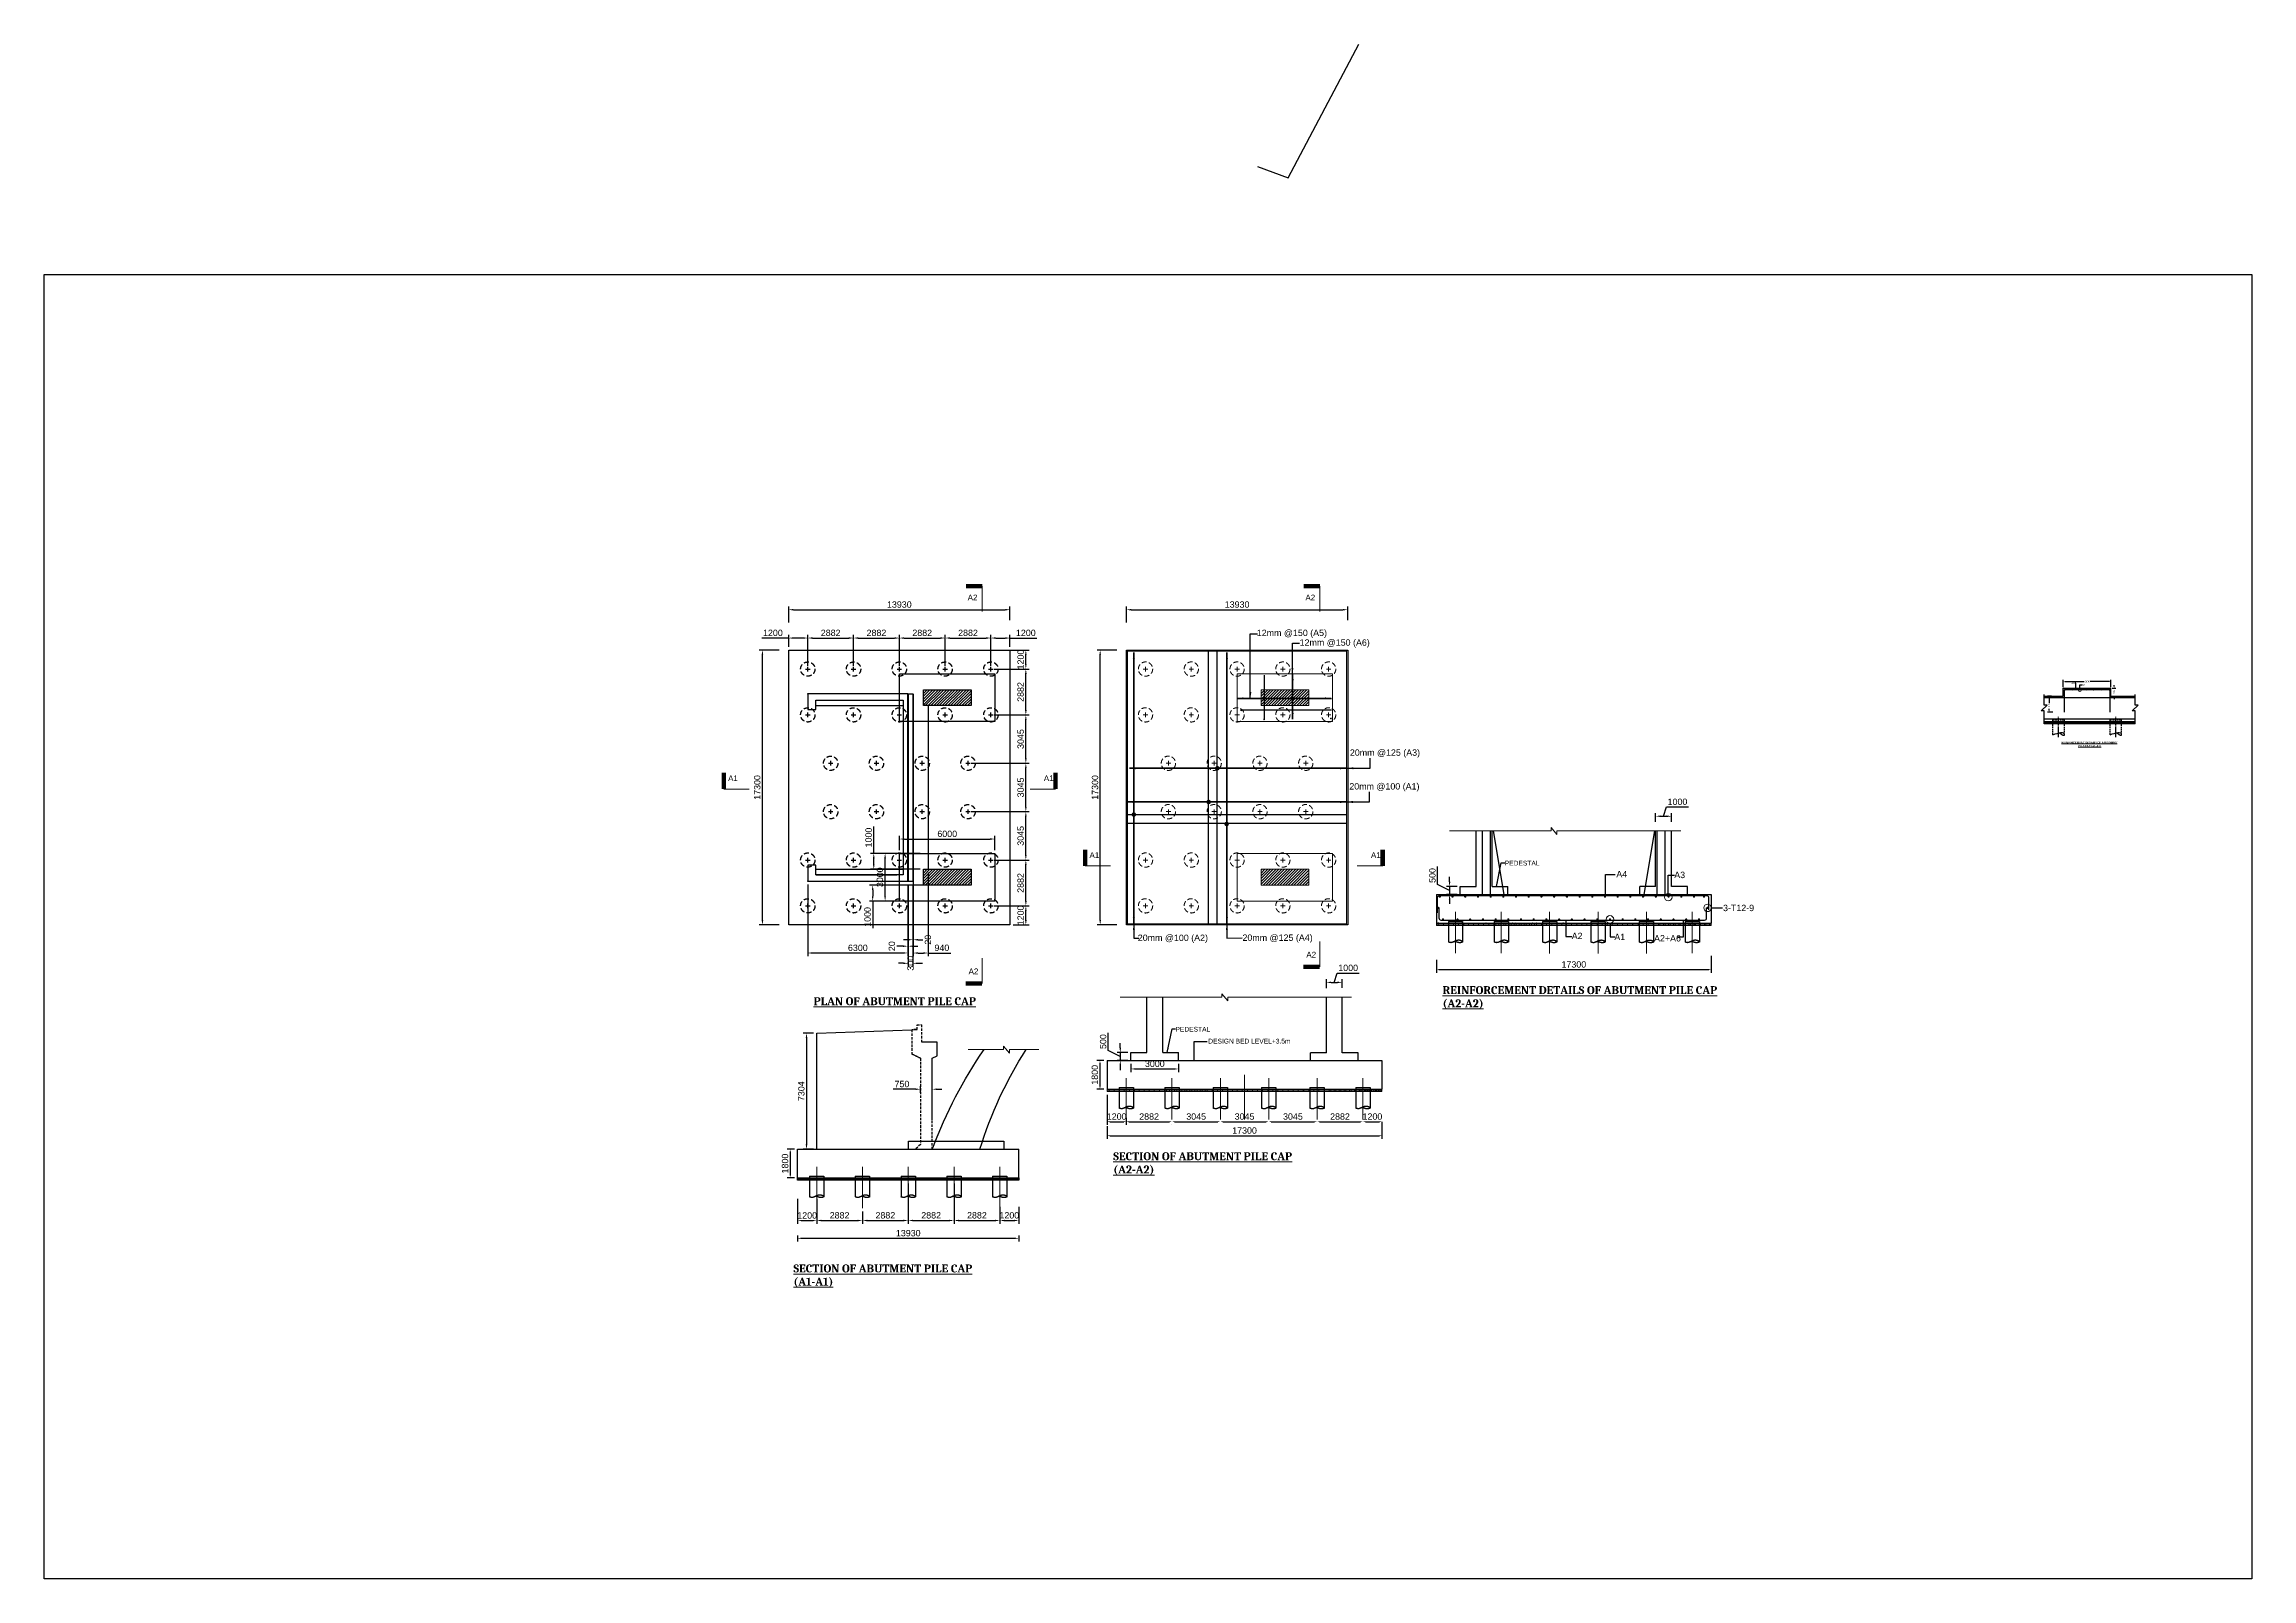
# Model space of a CAD drawing. Header units: millimetres. Extents: x 1231188 to 3899118, y -5478610 to -489530.
# Drawn here: x 2838621 to 2977606, y -3145597 to -3049026 of the extents above; entities that cross this region are included whole.
import ezdxf

# ---------------------------------------------------------------- set-up
doc = ezdxf.new("R2010")
doc.units = ezdxf.units.MM
doc.header["$LTSCALE"] = 25
doc.header["$MEASUREMENT"] = 0
doc.header["$PDMODE"] = 3
for name, pattern in [('CENTER', [2, 1.25, -0.25, 0.25, -0.25]), ('DASHED', [0.75, 0.5, -0.25]), ('DASHED2', [0.375, 0.25, -0.125]), ('HIDDEN', [0.375, 0.25, -0.125])]:
    doc.linetypes.add(name, pattern=pattern)
doc.layers.get('0').update_dxf_attribs({"lineweight": 13})
doc.layers.get('Defpoints').update_dxf_attribs({"color": 230, "lineweight": 9})
for name, color, linetype in [('ABUTMENT', 1, 'Continuous'), ('ARCH', 4, 'Continuous'), ('CL', 8, 'CENTER'), ('COLL', 1, 'Continuous'), ('pedestal', 7, 'Continuous'), ('Pile Cap', 21, 'Continuous'), ('PILE-CAP', 7, 'Continuous'), ('Reinf', 1, 'Continuous')]:
    doc.layers.add(name, color=color, linetype=linetype)
for name, color, linetype, lineweight in [('Center line', 252, 'CENTER', 9), ('COLUMN', 1, 'Continuous', 25), ('DIM', 8, 'Continuous', 13), ('HATCH', 191, 'Continuous', 9), ('Long beam', 2, 'Continuous', 15), ('PILE', 214, 'Continuous', 30), ('ROD-01', 5, 'Continuous', 25), ('text', 7, 'Continuous', 18)]:
    doc.layers.add(name, color=color, linetype=linetype, lineweight=lineweight)
doc.styles.add('ARIAL', font='arial.ttf', dxfattribs={"height": 400})
doc.styles.get("Standard").update_dxf_attribs({"font": 'swissl.ttf'})
doc.dimstyles.new('dim-50', dxfattribs={"dimtxt": 200, "dimasz": 200, "dimexe": 20, "dimexo": 20, "dimgap": 0.09, "dimtad": 0, "dimdec": 0, "dimzin": 0, "dimdsep": 46, "dimtxsty": 'Standard', "dimcen": 0.09, "dimclrd": 5, "dimclrt": 5, "dimazin": 0, "dimtfac": 1, "dimtdec": 0, "dimtofl": 0, "dimtmove": 0, "dimatfit": 3, "dimfxl": 1, "dimtolj": 1, "dimtzin": 0, "dimarcsym": 0})
pattern_1 = [(50, (-7976869.35, -8347867.51), (143.4520365, -12.550427), [15, -165]), (355, (-7976869.35, -8347867.51), (-27.7502667, 150.4384267), [12, -132]), (100.4514, (-7976857.4, -8347868.56), (115.7018763, 137.8879084), [12.748038, -140.2284224]), (46.1842, (-7976869.35, -8347827.51), (213.4482097, -33.1038029), [22.5, -247.5]), (96.6356, (-7976851.56, -8347830.27), (186.932541, 194.8235742), [19.1220576, -210.3426]), (351.1842, (-7976869.35, -8347827.5), (186.932389, 194.82372), [18, -198]), (21, (-7976849.35, -8347837.51), (119.3814104, -80.5237781), [15, -165]), (326, (-7976849.35, -8347837.51), (48.6630664, 145.030009), [12, -132]), (71.4514, (-7976839.4, -8347844.22), (168.0445257, 64.5060993), [12.748038, -140.2284224]), (37.5, (-7976869.35, -8347867.51), (2.43197106, 66.57877077), [0, -130.4, 0, -134, 0, -132.5]), (7.5, (-7976869.35, -8347867.51), (52.6139075, 78.88234238), [0, -76.4, 0, -127.4, 0, -50.5]), (327.5, (-7976913.95, -8347867.51), (106.76448723, -4.51097435), [0, -50, 0, -156, 0, -207]), (317.5, (-7976933.95, -8347867.51), (116.6372339, 20.0209965), [0, -65, 0, -103.6, 0, -147])]
pattern_2 = [(50, (-7997600.57, -8358320.88), (143.4520365, -12.550427), [15, -165]), (355, (-7997600.57, -8358320.88), (-27.7502667, 150.4384267), [12, -132]), (100.4514, (-7997588.62, -8358321.93), (115.7018763, 137.8879084), [12.748038, -140.2284224]), (46.1842, (-7997600.57, -8358280.88), (213.4482097, -33.1038029), [22.5, -247.5]), (96.6356, (-7997582.78, -8358283.64), (186.932541, 194.8235742), [19.1220576, -210.3426]), (351.1842, (-7997600.57, -8358280.88), (186.932389, 194.82372), [18, -198]), (21, (-7997580.57, -8358290.88), (119.3814104, -80.5237781), [15, -165]), (326, (-7997580.57, -8358290.88), (48.6630664, 145.030009), [12, -132]), (71.4514, (-7997570.62, -8358297.59), (168.0445257, 64.5060993), [12.748038, -140.2284224]), (37.5, (-7997600.57, -8358320.88), (2.43197106, 66.57877077), [0, -130.4, 0, -134, 0, -132.5]), (7.5, (-7997600.57, -8358320.88), (52.6139075, 78.88234238), [0, -76.4, 0, -127.4, 0, -50.5]), (327.5, (-7997645.17, -8358320.88), (106.76448723, -4.51097435), [0, -50, 0, -156, 0, -207]), (317.5, (-7997665.17, -8358320.88), (116.6372339, 20.0209965), [0, -65, 0, -103.6, 0, -147])]

# ---------------------------------------------------------------- blocks, each defined once
blk = doc.blocks.new('hh')
at = {"layer": 'CL', "linetype": 'CENTER', "ltscale": 5}
blk.add_lwpolyline([(0, -1077), (0, 199)], dxfattribs=at)
at = {"layer": 'PILE', "linetype": 'HIDDEN', "ltscale": 15}
blk.add_lwpolyline([(-350, -925), (-350, 0), (350, 0), (350, -925)], dxfattribs=at)
at = {"layer": 'PILE', "ltscale": 15}
blk.add_spline([(-350, -925), (350, -925), (345, -966), (0, -814), (-13, -814)], degree=3, dxfattribs=at)
blk = doc.blocks.new('*D522')
at = {"layer": 'COLL', "color": 0, "linetype": 'ByBlock', "lineweight": -2, "ltscale": 100, "transparency": 16777216}
for p, q in [((2964989, -3090053), (2964742, -3090053)), ((2965072, -3091053), (2964742, -3091053))]:
    blk.add_line(p, q, dxfattribs=at)
at = {"layer": 'COLL', "color": 5, "linetype": 'ByBlock', "lineweight": -2, "ltscale": 100, "transparency": 16777216}
for p, q in [((2964842, -3090153), (2964842, -3090487)), ((2964842, -3090953), (2964842, -3090845))]:
    blk.add_line(p, q, dxfattribs=at)
for points in [[(2964825, -3090153), (2964858, -3090153), (2964842, -3090053)], [(2964825, -3090953), (2964858, -3090953), (2964842, -3091053)]]:
    blk.add_solid(points, dxfattribs=at)
at = {"layer": 'Defpoints', "color": 0, "linetype": 'ByBlock', "lineweight": -2, "ltscale": 100, "transparency": 16777216}
for p in [(2965064, -3090053), (2964842, -3091053), (2965147, -3091053)]:
    blk.add_point(p, dxfattribs=at)
at = {"layer": 'COLL', "color": 5, "linetype": 'ByBlock', "ltscale": 100, "transparency": 16777216, "insert": (2964836, -3090666), "char_height": 100, "attachment_point": 5, "rotation": 90}
blk.add_mtext('\\A1;1000', dxfattribs=at)
blk = doc.blocks.new('*D520')
at = {"layer": 'COLL', "color": 0, "linetype": 'ByBlock', "lineweight": -2, "ltscale": 100, "transparency": 16777216}
for p, q in [((2968812, -3089553), (2969034, -3089553)), ((2968812, -3090053), (2969034, -3090053))]:
    blk.add_line(p, q, dxfattribs=at)
at = {"layer": 'COLL', "color": 5, "linetype": 'ByBlock', "lineweight": -2, "ltscale": 100, "transparency": 16777216}
for p, q in [((2968934, -3089453), (2968934, -3089353)), ((2968934, -3090153), (2968934, -3090253))]:
    blk.add_line(p, q, dxfattribs=at)
for points in [[(2968917, -3089453), (2968950, -3089453), (2968934, -3089553)], [(2968917, -3090153), (2968950, -3090153), (2968934, -3090053)]]:
    blk.add_solid(points, dxfattribs=at)
at = {"layer": 'Defpoints', "color": 0, "linetype": 'ByBlock', "lineweight": -2, "ltscale": 100, "transparency": 16777216}
for p in [(2968737, -3089553), (2968934, -3089553), (2968737, -3090053)]:
    blk.add_point(p, dxfattribs=at)
at = {"layer": 'COLL', "color": 5, "linetype": 'ByBlock', "ltscale": 100, "transparency": 16777216, "insert": (2968934, -3089803), "char_height": 100, "attachment_point": 5, "rotation": 90}
blk.add_mtext('\\A1;500', dxfattribs=at)
blk = doc.blocks.new('*D521')
at = {"layer": 'COLL', "color": 0, "linetype": 'ByBlock', "lineweight": -2, "ltscale": 100, "transparency": 16777216}
for p, q in [((2965737, -3089478), (2965737, -3089034)), ((2968737, -3089478), (2968737, -3089034))]:
    blk.add_line(p, q, dxfattribs=at)
at = {"layer": 'COLL', "color": 5, "linetype": 'ByBlock', "lineweight": -2, "ltscale": 100, "transparency": 16777216}
for p, q in [((2965837, -3089134), (2967054, -3089134)), ((2968637, -3089134), (2967420, -3089134))]:
    blk.add_line(p, q, dxfattribs=at)
for points in [[(2965837, -3089118), (2965837, -3089151), (2965737, -3089134)], [(2968637, -3089118), (2968637, -3089151), (2968737, -3089134)]]:
    blk.add_solid(points, dxfattribs=at)
at = {"layer": 'Defpoints', "color": 0, "linetype": 'ByBlock', "lineweight": -2, "ltscale": 100, "transparency": 16777216}
for p in [(2965737, -3089553), (2968737, -3089134), (2968737, -3089553)]:
    blk.add_point(p, dxfattribs=at)
at = {"layer": 'COLL', "color": 5, "linetype": 'ByBlock', "ltscale": 100, "transparency": 16777216, "insert": (2967237, -3089134), "char_height": 100, "attachment_point": 5}
blk.add_mtext('\\A1;3000', dxfattribs=at)
blk = doc.blocks.new('SEC')
at = {"layer": 'text', "color": 6, "linetype": 'ByBlock', "ltscale": 100}
blk.add_lwpolyline([(-799, 0), (0, 0)], dxfattribs=at)
blk.add_lwpolyline([(0, 0, 140, 140, 0), (0, -514, 0, 0, 0)], format="xyseb", dxfattribs=at)
blk = doc.blocks.new('*D683')
at = {"layer": 'Defpoints', "color": 0, "lineweight": -2, "ltscale": 150, "transparency": 16777216}
for p in [(2899424, -3084615), (2885494, -3085618, 46691), (2899424, -3085481, 46692)]:
    blk.add_point(p, dxfattribs=at)
at = {"layer": 'DIM', "color": 0, "lineweight": -2, "ltscale": 150, "transparency": 16777216}
for p, q in [((2885494, -3085418), (2885494, -3084415)), ((2899424, -3085281), (2899424, -3084415))]:
    blk.add_line(p, q, dxfattribs=at)
at = {"layer": 'DIM', "color": 5, "lineweight": -2, "ltscale": 150, "transparency": 16777216}
blk.add_line((2885794, -3084615), (2899124, -3084615), dxfattribs=at)
for points in [[(2885794, -3084565), (2885794, -3084665), (2885494, -3084615)], [(2899124, -3084565), (2899124, -3084665), (2899424, -3084615)]]:
    blk.add_solid(points, dxfattribs=at)
at = {"layer": 'DIM', "color": 2, "ltscale": 150, "transparency": 16777216, "insert": (2892459, -3084290), "char_height": 400, "attachment_point": 5, "style": 'ARIAL'}
blk.add_mtext('\\A1;13930', dxfattribs=at)
blk = doc.blocks.new('*D684')
at = {"layer": 'Defpoints', "color": 0, "lineweight": -2, "ltscale": 150, "transparency": 16777216}
for p in [(2883841, -3087149), (2885084, -3087149), (2885084, -3104449)]:
    blk.add_point(p, dxfattribs=at)
at = {"layer": 'DIM', "color": 0, "lineweight": -2, "ltscale": 150, "transparency": 16777216}
for p, q in [((2884884, -3087149), (2883641, -3087149)), ((2884884, -3104449), (2883641, -3104449))]:
    blk.add_line(p, q, dxfattribs=at)
at = {"layer": 'DIM', "color": 5, "lineweight": -2, "ltscale": 150, "transparency": 16777216}
blk.add_line((2883841, -3104149), (2883841, -3087449), dxfattribs=at)
for points in [[(2883791, -3087449), (2883891, -3087449), (2883841, -3087149)], [(2883791, -3104149), (2883891, -3104149), (2883841, -3104449)]]:
    blk.add_solid(points, dxfattribs=at)
at = {"layer": 'DIM', "color": 2, "ltscale": 150, "transparency": 16777216, "insert": (2883517, -3095799), "char_height": 400, "attachment_point": 5, "rotation": 90, "style": 'ARIAL'}
blk.add_mtext('\\A1;17300', dxfattribs=at)
blk = doc.blocks.new('*D685')
at = {"layer": 'Defpoints', "color": 0, "lineweight": -2, "ltscale": 150, "transparency": 16777216}
for p in [(2886695, -3101699, 46692), (2892996, -3101699, 46692), (2892996, -3106215)]:
    blk.add_point(p, dxfattribs=at)
at = {"layer": 'DIM', "color": 0, "lineweight": -2, "ltscale": 150, "transparency": 16777216}
for p, q in [((2886695, -3101899), (2886695, -3106415)), ((2892996, -3101899), (2892996, -3106415))]:
    blk.add_line(p, q, dxfattribs=at)
at = {"layer": 'DIM', "color": 5, "lineweight": -2, "ltscale": 150, "transparency": 16777216}
blk.add_line((2886995, -3106215), (2892696, -3106215), dxfattribs=at)
for points in [[(2886995, -3106165), (2886995, -3106265), (2886695, -3106215)], [(2892696, -3106165), (2892696, -3106265), (2892996, -3106215)]]:
    blk.add_solid(points, dxfattribs=at)
at = {"layer": 'DIM', "color": 2, "ltscale": 150, "transparency": 16777216, "insert": (2889846, -3105891), "char_height": 400, "attachment_point": 5, "style": 'ARIAL'}
blk.add_mtext('\\A1;6300', dxfattribs=at)
blk = doc.blocks.new('*D686')
at = {"layer": 'Defpoints', "color": 0, "lineweight": -2, "ltscale": 150, "transparency": 16777216}
for p in [(2892996, -3101699), (2893016, -3101699, 0), (2893016, -3105787)]:
    blk.add_point(p, dxfattribs=at)
at = {"layer": 'DIM', "color": 0, "lineweight": -2, "ltscale": 150, "transparency": 16777216}
for p, q in [((2892996, -3101899), (2892996, -3105987)), ((2893016, -3101899), (2893016, -3105987))]:
    blk.add_line(p, q, dxfattribs=at)
at = {"layer": 'DIM', "color": 5, "lineweight": -2, "ltscale": 150, "transparency": 16777216}
for p, q in [((2892696, -3105787), (2892311, -3105787)), ((2893316, -3105787), (2893616, -3105787))]:
    blk.add_line(p, q, dxfattribs=at)
for points in [[(2892696, -3105737), (2892696, -3105837), (2892996, -3105787)], [(2893316, -3105737), (2893316, -3105837), (2893016, -3105787)]]:
    blk.add_solid(points, dxfattribs=at)
at = {"layer": 'DIM', "color": 2, "ltscale": 150, "transparency": 16777216, "insert": (2891986, -3105787), "char_height": 400, "attachment_point": 5, "rotation": 90, "style": 'ARIAL'}
blk.add_mtext('\\A1;20', dxfattribs=at)
blk = doc.blocks.new('*D687')
at = {"layer": 'Defpoints', "color": 0, "lineweight": -2, "ltscale": 150, "transparency": 16777216}
for p in [(2893016, -3101699, 0), (2893315, -3101699, -64193), (2893315, -3106864)]:
    blk.add_point(p, dxfattribs=at)
at = {"layer": 'DIM', "color": 0, "lineweight": -2, "ltscale": 150, "transparency": 16777216}
for p, q in [((2893016, -3101899), (2893016, -3107064)), ((2893315, -3101899), (2893315, -3107064))]:
    blk.add_line(p, q, dxfattribs=at)
at = {"layer": 'DIM', "color": 5, "lineweight": -2, "ltscale": 150, "transparency": 16777216}
for p, q in [((2892716, -3106864), (2892416, -3106864)), ((2893615, -3106864), (2893915, -3106864))]:
    blk.add_line(p, q, dxfattribs=at)
for points in [[(2892716, -3106814), (2892716, -3106914), (2893016, -3106864)], [(2893615, -3106814), (2893615, -3106914), (2893315, -3106864)]]:
    blk.add_solid(points, dxfattribs=at)
at = {"layer": 'DIM', "color": 2, "ltscale": 150, "transparency": 16777216, "insert": (2893165, -3106864), "char_height": 400, "attachment_point": 5, "rotation": 90, "style": 'ARIAL'}
blk.add_mtext('\\A1;300', dxfattribs=at)
blk = doc.blocks.new('*D688')
at = {"layer": 'Defpoints', "color": 0, "lineweight": -2, "ltscale": 150, "transparency": 16777216}
for p in [(2893315, -3101699, 46692), (2893335, -3101699), (2893335, -3105381)]:
    blk.add_point(p, dxfattribs=at)
at = {"layer": 'DIM', "color": 0, "lineweight": -2, "ltscale": 150, "transparency": 16777216}
for p, q in [((2893315, -3101899), (2893315, -3105581)), ((2893335, -3101899), (2893335, -3105581))]:
    blk.add_line(p, q, dxfattribs=at)
at = {"layer": 'DIM', "color": 5, "lineweight": -2, "ltscale": 150, "transparency": 16777216}
for p, q in [((2893015, -3105381), (2892715, -3105381)), ((2893635, -3105381), (2893935, -3105381))]:
    blk.add_line(p, q, dxfattribs=at)
for points in [[(2893015, -3105331), (2893015, -3105431), (2893315, -3105381)], [(2893635, -3105331), (2893635, -3105431), (2893335, -3105381)]]:
    blk.add_solid(points, dxfattribs=at)
at = {"layer": 'DIM', "color": 2, "ltscale": 150, "transparency": 16777216, "insert": (2894260, -3105381), "char_height": 400, "attachment_point": 5, "rotation": 90, "style": 'ARIAL'}
blk.add_mtext('\\A1;20', dxfattribs=at)
blk = doc.blocks.new('*D689')
at = {"layer": 'Defpoints', "color": 0, "lineweight": -2, "ltscale": 150, "transparency": 16777216}
for p in [(2893335, -3100949), (2894276, -3100949), (2894276, -3106217)]:
    blk.add_point(p, dxfattribs=at)
at = {"layer": 'DIM', "color": 0, "lineweight": -2, "ltscale": 150, "transparency": 16777216}
for p, q in [((2893335, -3101149), (2893335, -3106417)), ((2894276, -3101149), (2894276, -3106417))]:
    blk.add_line(p, q, dxfattribs=at)
at = {"layer": 'DIM', "color": 5, "lineweight": -2, "ltscale": 150, "transparency": 16777216}
for p, q in [((2893635, -3106217), (2893976, -3106217)), ((2894276, -3106217), (2895698, -3106217))]:
    blk.add_line(p, q, dxfattribs=at)
for points in [[(2893635, -3106167), (2893635, -3106267), (2893335, -3106217)], [(2893976, -3106167), (2893976, -3106267), (2894276, -3106217)]]:
    blk.add_solid(points, dxfattribs=at)
at = {"layer": 'DIM', "color": 2, "ltscale": 150, "transparency": 16777216, "insert": (2895137, -3105892), "char_height": 400, "attachment_point": 5, "style": 'ARIAL'}
blk.add_mtext('\\A1;940', dxfattribs=at)
blk = doc.blocks.new('*D690')
at = {"layer": 'Defpoints', "color": 0, "lineweight": -2, "ltscale": 150, "transparency": 16777216}
for p in [(2898474, -3099044), (2892474, -3099949), (2898474, -3099949)]:
    blk.add_point(p, dxfattribs=at)
at = {"layer": 'DIM', "color": 0, "lineweight": -2, "ltscale": 150, "transparency": 16777216}
for p, q in [((2892474, -3099749), (2892474, -3098844)), ((2898474, -3099749), (2898474, -3098844))]:
    blk.add_line(p, q, dxfattribs=at)
at = {"layer": 'DIM', "color": 5, "lineweight": -2, "ltscale": 150, "transparency": 16777216}
blk.add_line((2892774, -3099044), (2898174, -3099044), dxfattribs=at)
for points in [[(2892774, -3098994), (2892774, -3099094), (2892474, -3099044)], [(2898174, -3098994), (2898174, -3099094), (2898474, -3099044)]]:
    blk.add_solid(points, dxfattribs=at)
at = {"layer": 'DIM', "color": 2, "ltscale": 150, "transparency": 16777216, "insert": (2895474, -3098719), "char_height": 400, "attachment_point": 5, "style": 'ARIAL'}
blk.add_mtext('\\A1;6000', dxfattribs=at)
blk = doc.blocks.new('*D691')
at = {"layer": 'Defpoints', "color": 0, "lineweight": -2, "ltscale": 150, "transparency": 16777216}
for p in [(2891563, -3099949), (2892474, -3099949), (2892474, -3102949)]:
    blk.add_point(p, dxfattribs=at)
at = {"layer": 'DIM', "color": 0, "lineweight": -2, "ltscale": 150, "transparency": 16777216}
for p, q in [((2892274, -3099949), (2891363, -3099949)), ((2892274, -3102949), (2891363, -3102949))]:
    blk.add_line(p, q, dxfattribs=at)
at = {"layer": 'DIM', "color": 5, "lineweight": -2, "ltscale": 150, "transparency": 16777216}
blk.add_line((2891563, -3102649), (2891563, -3100249), dxfattribs=at)
for points in [[(2891513, -3100249), (2891613, -3100249), (2891563, -3099949)], [(2891513, -3102649), (2891613, -3102649), (2891563, -3102949)]]:
    blk.add_solid(points, dxfattribs=at)
at = {"layer": 'DIM', "color": 2, "ltscale": 150, "transparency": 16777216, "insert": (2891239, -3101449), "char_height": 400, "attachment_point": 5, "rotation": 90, "style": 'ARIAL'}
blk.add_mtext('\\A1;3000', dxfattribs=at)
blk = doc.blocks.new('*D692')
at = {"layer": 'Defpoints', "color": 0, "lineweight": -2, "ltscale": 150, "transparency": 16777216}
for p in [(2890850, -3099949), (2893974, -3099949), (2893974, -3100949)]:
    blk.add_point(p, dxfattribs=at)
at = {"layer": 'DIM', "color": 5, "lineweight": -2, "ltscale": 150, "transparency": 16777216}
for p, q in [((2890850, -3099949), (2890850, -3098253)), ((2890850, -3100649), (2890850, -3100249))]:
    blk.add_line(p, q, dxfattribs=at)
at = {"layer": 'DIM', "color": 0, "lineweight": -2, "ltscale": 150, "transparency": 16777216}
for p, q in [((2893774, -3099949), (2890650, -3099949)), ((2893774, -3100949), (2890650, -3100949))]:
    blk.add_line(p, q, dxfattribs=at)
at = {"layer": 'DIM', "color": 5, "lineweight": -2, "ltscale": 150, "transparency": 16777216}
for points in [[(2890800, -3100249), (2890900, -3100249), (2890850, -3099949)], [(2890800, -3100649), (2890900, -3100649), (2890850, -3100949)]]:
    blk.add_solid(points, dxfattribs=at)
at = {"layer": 'DIM', "color": 2, "ltscale": 150, "transparency": 16777216, "insert": (2890526, -3098951), "char_height": 400, "attachment_point": 5, "rotation": 90, "style": 'ARIAL'}
blk.add_mtext('\\A1;1000', dxfattribs=at)
blk = doc.blocks.new('*D693')
at = {"layer": 'Defpoints', "color": 0, "lineweight": -2, "ltscale": 150, "transparency": 16777216}
for p in [(2890782, -3101949), (2894274, -3101949), (2894274, -3102949)]:
    blk.add_point(p, dxfattribs=at)
at = {"layer": 'DIM', "color": 0, "lineweight": -2, "ltscale": 150, "transparency": 16777216}
for p, q in [((2894074, -3101949), (2890582, -3101949)), ((2894074, -3102949), (2890582, -3102949))]:
    blk.add_line(p, q, dxfattribs=at)
at = {"layer": 'DIM', "color": 5, "lineweight": -2, "ltscale": 150, "transparency": 16777216}
for p, q in [((2890782, -3102249), (2890782, -3102649)), ((2890782, -3102949), (2890782, -3104644))]:
    blk.add_line(p, q, dxfattribs=at)
for points in [[(2890732, -3102249), (2890832, -3102249), (2890782, -3101949)], [(2890732, -3102649), (2890832, -3102649), (2890782, -3102949)]]:
    blk.add_solid(points, dxfattribs=at)
at = {"layer": 'DIM', "color": 2, "ltscale": 150, "transparency": 16777216, "insert": (2890458, -3103946), "char_height": 400, "attachment_point": 5, "rotation": 90, "style": 'ARIAL'}
blk.add_mtext('\\A1;1000', dxfattribs=at)
blk = doc.blocks.new('*D694')
at = {"layer": 'Defpoints', "color": 0, "lineweight": -2, "ltscale": 150, "transparency": 16777216}
for p in [(2898224, -3103249, 42552), (2900423, -3103249), (2899424, -3104449, 89243)]:
    blk.add_point(p, dxfattribs=at)
at = {"layer": 'DIM', "color": 0, "lineweight": -2, "ltscale": 150, "transparency": 16777216}
for p, q in [((2898424, -3103249), (2900623, -3103249)), ((2899624, -3104449), (2900623, -3104449))]:
    blk.add_line(p, q, dxfattribs=at)
at = {"layer": 'DIM', "color": 5, "lineweight": -2, "ltscale": 150, "transparency": 16777216}
blk.add_line((2900423, -3104149), (2900423, -3103549), dxfattribs=at)
for points in [[(2900373, -3103549), (2900473, -3103549), (2900423, -3103249)], [(2900373, -3104149), (2900473, -3104149), (2900423, -3104449)]]:
    blk.add_solid(points, dxfattribs=at)
at = {"layer": 'DIM', "color": 2, "ltscale": 150, "transparency": 16777216, "insert": (2900098, -3103849), "char_height": 400, "attachment_point": 5, "rotation": 90, "style": 'ARIAL'}
blk.add_mtext('\\A1;1200', dxfattribs=at)
blk = doc.blocks.new('*D695')
at = {"layer": 'Defpoints', "color": 0, "lineweight": -2, "ltscale": 150, "transparency": 16777216}
for p in [(2898224, -3100367, 42552), (2900423, -3100367), (2898224, -3103249, 42552)]:
    blk.add_point(p, dxfattribs=at)
at = {"layer": 'DIM', "color": 0, "lineweight": -2, "ltscale": 150, "transparency": 16777216}
for p, q in [((2898424, -3100367), (2900623, -3100367)), ((2898424, -3103249), (2900623, -3103249))]:
    blk.add_line(p, q, dxfattribs=at)
at = {"layer": 'DIM', "color": 5, "lineweight": -2, "ltscale": 150, "transparency": 16777216}
blk.add_line((2900423, -3102949), (2900423, -3100667), dxfattribs=at)
for points in [[(2900373, -3100667), (2900473, -3100667), (2900423, -3100367)], [(2900373, -3102949), (2900473, -3102949), (2900423, -3103249)]]:
    blk.add_solid(points, dxfattribs=at)
at = {"layer": 'DIM', "color": 2, "ltscale": 150, "transparency": 16777216, "insert": (2900098, -3101808), "char_height": 400, "attachment_point": 5, "rotation": 90, "style": 'ARIAL'}
blk.add_mtext('\\A1;2882', dxfattribs=at)
blk = doc.blocks.new('*D696')
at = {"layer": 'Defpoints', "color": 0, "lineweight": -2, "ltscale": 150, "transparency": 16777216}
for p in [(2896783, -3097321), (2900423, -3097321), (2898224, -3100367, 42552)]:
    blk.add_point(p, dxfattribs=at)
at = {"layer": 'DIM', "color": 0, "lineweight": -2, "ltscale": 150, "transparency": 16777216}
for p, q in [((2896983, -3097321), (2900623, -3097321)), ((2898424, -3100367), (2900623, -3100367))]:
    blk.add_line(p, q, dxfattribs=at)
at = {"layer": 'DIM', "color": 5, "lineweight": -2, "ltscale": 150, "transparency": 16777216}
blk.add_line((2900423, -3100067), (2900423, -3097621), dxfattribs=at)
for points in [[(2900373, -3097621), (2900473, -3097621), (2900423, -3097321)], [(2900373, -3100067), (2900473, -3100067), (2900423, -3100367)]]:
    blk.add_solid(points, dxfattribs=at)
at = {"layer": 'DIM', "color": 2, "ltscale": 150, "transparency": 16777216, "insert": (2900098, -3098844), "char_height": 400, "attachment_point": 5, "rotation": 90, "style": 'ARIAL'}
blk.add_mtext('\\A1;3045', dxfattribs=at)
blk = doc.blocks.new('*D697')
at = {"layer": 'Defpoints', "color": 0, "lineweight": -2, "ltscale": 150, "transparency": 16777216}
for p in [(2896783, -3094276), (2900423, -3094276), (2896783, -3097321)]:
    blk.add_point(p, dxfattribs=at)
at = {"layer": 'DIM', "color": 0, "lineweight": -2, "ltscale": 150, "transparency": 16777216}
for p, q in [((2896983, -3094276), (2900623, -3094276)), ((2896983, -3097321), (2900623, -3097321))]:
    blk.add_line(p, q, dxfattribs=at)
at = {"layer": 'DIM', "color": 5, "lineweight": -2, "ltscale": 150, "transparency": 16777216}
blk.add_line((2900423, -3097021), (2900423, -3094576), dxfattribs=at)
for points in [[(2900373, -3094576), (2900473, -3094576), (2900423, -3094276)], [(2900373, -3097021), (2900473, -3097021), (2900423, -3097321)]]:
    blk.add_solid(points, dxfattribs=at)
at = {"layer": 'DIM', "color": 2, "ltscale": 150, "transparency": 16777216, "insert": (2900098, -3095799), "char_height": 400, "attachment_point": 5, "rotation": 90, "style": 'ARIAL'}
blk.add_mtext('\\A1;3045', dxfattribs=at)
blk = doc.blocks.new('*D698')
at = {"layer": 'Defpoints', "color": 0, "lineweight": -2, "ltscale": 150, "transparency": 16777216}
for p in [(2898224, -3091231, 42552), (2900423, -3091231), (2896783, -3094276)]:
    blk.add_point(p, dxfattribs=at)
at = {"layer": 'DIM', "color": 0, "lineweight": -2, "ltscale": 150, "transparency": 16777216}
for p, q in [((2898424, -3091231), (2900623, -3091231)), ((2896983, -3094276), (2900623, -3094276))]:
    blk.add_line(p, q, dxfattribs=at)
at = {"layer": 'DIM', "color": 5, "lineweight": -2, "ltscale": 150, "transparency": 16777216}
blk.add_line((2900423, -3093976), (2900423, -3091531), dxfattribs=at)
for points in [[(2900373, -3091531), (2900473, -3091531), (2900423, -3091231)], [(2900373, -3093976), (2900473, -3093976), (2900423, -3094276)]]:
    blk.add_solid(points, dxfattribs=at)
at = {"layer": 'DIM', "color": 2, "ltscale": 150, "transparency": 16777216, "insert": (2900098, -3092753), "char_height": 400, "attachment_point": 5, "rotation": 90, "style": 'ARIAL'}
blk.add_mtext('\\A1;3045', dxfattribs=at)
blk = doc.blocks.new('*D699')
at = {"layer": 'Defpoints', "color": 0, "lineweight": -2, "ltscale": 150, "transparency": 16777216}
for p in [(2898224, -3088349, 42552), (2900423, -3088349), (2898224, -3091231, 42552)]:
    blk.add_point(p, dxfattribs=at)
at = {"layer": 'DIM', "color": 0, "lineweight": -2, "ltscale": 150, "transparency": 16777216}
for p, q in [((2898424, -3088349), (2900623, -3088349)), ((2898424, -3091231), (2900623, -3091231))]:
    blk.add_line(p, q, dxfattribs=at)
at = {"layer": 'DIM', "color": 5, "lineweight": -2, "ltscale": 150, "transparency": 16777216}
blk.add_line((2900423, -3090931), (2900423, -3088649), dxfattribs=at)
for points in [[(2900373, -3088649), (2900473, -3088649), (2900423, -3088349)], [(2900373, -3090931), (2900473, -3090931), (2900423, -3091231)]]:
    blk.add_solid(points, dxfattribs=at)
at = {"layer": 'DIM', "color": 2, "ltscale": 150, "transparency": 16777216, "insert": (2900098, -3089790), "char_height": 400, "attachment_point": 5, "rotation": 90, "style": 'ARIAL'}
blk.add_mtext('\\A1;2882', dxfattribs=at)
blk = doc.blocks.new('*D700')
at = {"layer": 'Defpoints', "color": 0, "lineweight": -2, "ltscale": 150, "transparency": 16777216}
for p in [(2898237, -3087149, 89243), (2900423, -3087149), (2898224, -3088349, 42552)]:
    blk.add_point(p, dxfattribs=at)
at = {"layer": 'DIM', "color": 0, "lineweight": -2, "ltscale": 150, "transparency": 16777216}
for p, q in [((2898437, -3087149), (2900623, -3087149)), ((2898424, -3088349), (2900623, -3088349))]:
    blk.add_line(p, q, dxfattribs=at)
at = {"layer": 'DIM', "color": 5, "lineweight": -2, "ltscale": 150, "transparency": 16777216}
blk.add_line((2900423, -3088049), (2900423, -3087449), dxfattribs=at)
for points in [[(2900373, -3087449), (2900473, -3087449), (2900423, -3087149)], [(2900373, -3088049), (2900473, -3088049), (2900423, -3088349)]]:
    blk.add_solid(points, dxfattribs=at)
at = {"layer": 'DIM', "color": 2, "ltscale": 150, "transparency": 16777216, "insert": (2900098, -3087749), "char_height": 400, "attachment_point": 5, "rotation": 90, "style": 'ARIAL'}
blk.add_mtext('\\A1;1200', dxfattribs=at)
blk = doc.blocks.new('*D701')
at = {"layer": 'Defpoints', "color": 0, "lineweight": -2, "ltscale": 150, "transparency": 16777216}
for p in [(2886695, -3086396), (2885495, -3087149, 89243), (2886695, -3088349, 89243)]:
    blk.add_point(p, dxfattribs=at)
at = {"layer": 'DIM', "color": 5, "lineweight": -2, "ltscale": 150, "transparency": 16777216}
for p, q in [((2885495, -3086396), (2883800, -3086396)), ((2886395, -3086396), (2885795, -3086396))]:
    blk.add_line(p, q, dxfattribs=at)
at = {"layer": 'DIM', "color": 0, "lineweight": -2, "ltscale": 150, "transparency": 16777216}
for p, q in [((2885495, -3086949), (2885495, -3086196)), ((2886695, -3088149), (2886695, -3086196))]:
    blk.add_line(p, q, dxfattribs=at)
at = {"layer": 'DIM', "color": 5, "lineweight": -2, "ltscale": 150, "transparency": 16777216}
for points in [[(2885795, -3086346), (2885795, -3086446), (2885495, -3086396)], [(2886395, -3086346), (2886395, -3086446), (2886695, -3086396)]]:
    blk.add_solid(points, dxfattribs=at)
at = {"layer": 'DIM', "color": 2, "ltscale": 150, "transparency": 16777216, "insert": (2884498, -3086072), "char_height": 400, "attachment_point": 5, "style": 'ARIAL'}
blk.add_mtext('\\A1;1200', dxfattribs=at)
blk = doc.blocks.new('*D702')
at = {"layer": 'Defpoints', "color": 0, "lineweight": -2, "ltscale": 150, "transparency": 16777216}
for p in [(2889577, -3086396), (2886695, -3088349, 89243), (2889577, -3088349, 77570)]:
    blk.add_point(p, dxfattribs=at)
at = {"layer": 'DIM', "color": 0, "lineweight": -2, "ltscale": 150, "transparency": 16777216}
for p, q in [((2886695, -3088149), (2886695, -3086196)), ((2889577, -3088149), (2889577, -3086196))]:
    blk.add_line(p, q, dxfattribs=at)
at = {"layer": 'DIM', "color": 5, "lineweight": -2, "ltscale": 150, "transparency": 16777216}
blk.add_line((2886995, -3086396), (2889277, -3086396), dxfattribs=at)
for points in [[(2886995, -3086346), (2886995, -3086446), (2886695, -3086396)], [(2889277, -3086346), (2889277, -3086446), (2889577, -3086396)]]:
    blk.add_solid(points, dxfattribs=at)
at = {"layer": 'DIM', "color": 2, "ltscale": 150, "transparency": 16777216, "insert": (2888136, -3086072), "char_height": 400, "attachment_point": 5, "style": 'ARIAL'}
blk.add_mtext('\\A1;2882', dxfattribs=at)
blk = doc.blocks.new('*D703')
at = {"layer": 'Defpoints', "color": 0, "lineweight": -2, "ltscale": 150, "transparency": 16777216}
for p in [(2892459, -3086396), (2889577, -3088349, 77570), (2892459, -3088349, 65898)]:
    blk.add_point(p, dxfattribs=at)
at = {"layer": 'DIM', "color": 0, "lineweight": -2, "ltscale": 150, "transparency": 16777216}
for p, q in [((2889577, -3088149), (2889577, -3086196)), ((2892459, -3088149), (2892459, -3086196))]:
    blk.add_line(p, q, dxfattribs=at)
at = {"layer": 'DIM', "color": 5, "lineweight": -2, "ltscale": 150, "transparency": 16777216}
blk.add_line((2889877, -3086396), (2892159, -3086396), dxfattribs=at)
for points in [[(2889877, -3086346), (2889877, -3086446), (2889577, -3086396)], [(2892159, -3086346), (2892159, -3086446), (2892459, -3086396)]]:
    blk.add_solid(points, dxfattribs=at)
at = {"layer": 'DIM', "color": 2, "ltscale": 150, "transparency": 16777216, "insert": (2891018, -3086072), "char_height": 400, "attachment_point": 5, "style": 'ARIAL'}
blk.add_mtext('\\A1;2882', dxfattribs=at)
blk = doc.blocks.new('*D704')
at = {"layer": 'Defpoints', "color": 0, "lineweight": -2, "ltscale": 150, "transparency": 16777216}
for p in [(2895341, -3086396), (2892459, -3088349, 65898), (2895341, -3088349, 54225)]:
    blk.add_point(p, dxfattribs=at)
at = {"layer": 'DIM', "color": 0, "lineweight": -2, "ltscale": 150, "transparency": 16777216}
for p, q in [((2892459, -3088149), (2892459, -3086196)), ((2895341, -3088149), (2895341, -3086196))]:
    blk.add_line(p, q, dxfattribs=at)
at = {"layer": 'DIM', "color": 5, "lineweight": -2, "ltscale": 150, "transparency": 16777216}
blk.add_line((2892759, -3086396), (2895041, -3086396), dxfattribs=at)
for points in [[(2892759, -3086346), (2892759, -3086446), (2892459, -3086396)], [(2895041, -3086346), (2895041, -3086446), (2895341, -3086396)]]:
    blk.add_solid(points, dxfattribs=at)
at = {"layer": 'DIM', "color": 2, "ltscale": 150, "transparency": 16777216, "insert": (2893900, -3086072), "char_height": 400, "attachment_point": 5, "style": 'ARIAL'}
blk.add_mtext('\\A1;2882', dxfattribs=at)
blk = doc.blocks.new('*D705')
at = {"layer": 'Defpoints', "color": 0, "lineweight": -2, "ltscale": 150, "transparency": 16777216}
for p in [(2898224, -3086396), (2895341, -3088349, 54225), (2898224, -3088349, 42552)]:
    blk.add_point(p, dxfattribs=at)
at = {"layer": 'DIM', "color": 0, "lineweight": -2, "ltscale": 150, "transparency": 16777216}
for p, q in [((2895341, -3088149), (2895341, -3086196)), ((2898224, -3088149), (2898224, -3086196))]:
    blk.add_line(p, q, dxfattribs=at)
at = {"layer": 'DIM', "color": 5, "lineweight": -2, "ltscale": 150, "transparency": 16777216}
blk.add_line((2895641, -3086396), (2897924, -3086396), dxfattribs=at)
for points in [[(2895641, -3086346), (2895641, -3086446), (2895341, -3086396)], [(2897924, -3086346), (2897924, -3086446), (2898224, -3086396)]]:
    blk.add_solid(points, dxfattribs=at)
at = {"layer": 'DIM', "color": 2, "ltscale": 150, "transparency": 16777216, "insert": (2896782, -3086072), "char_height": 400, "attachment_point": 5, "style": 'ARIAL'}
blk.add_mtext('\\A1;2882', dxfattribs=at)
blk = doc.blocks.new('*D706')
at = {"layer": 'Defpoints', "color": 0, "lineweight": -2, "ltscale": 150, "transparency": 16777216}
for p in [(2899424, -3086396), (2899424, -3087149, 89243), (2898224, -3088349, 42552)]:
    blk.add_point(p, dxfattribs=at)
at = {"layer": 'DIM', "color": 0, "lineweight": -2, "ltscale": 150, "transparency": 16777216}
for p, q in [((2898224, -3088149), (2898224, -3086196)), ((2899424, -3086949), (2899424, -3086196))]:
    blk.add_line(p, q, dxfattribs=at)
at = {"layer": 'DIM', "color": 5, "lineweight": -2, "ltscale": 150, "transparency": 16777216}
for p, q in [((2898524, -3086396), (2899124, -3086396)), ((2899424, -3086396), (2901119, -3086396))]:
    blk.add_line(p, q, dxfattribs=at)
for points in [[(2898524, -3086346), (2898524, -3086446), (2898224, -3086396)], [(2899124, -3086346), (2899124, -3086446), (2899424, -3086396)]]:
    blk.add_solid(points, dxfattribs=at)
at = {"layer": 'DIM', "color": 2, "ltscale": 150, "transparency": 16777216, "insert": (2900421, -3086072), "char_height": 400, "attachment_point": 5, "style": 'ARIAL'}
blk.add_mtext('\\A1;1200', dxfattribs=at)
blk = doc.blocks.new('*D707')
at = {"layer": 'Defpoints', "color": 0, "lineweight": -2, "ltscale": 150, "transparency": 16777216}
for p in [(2886056, -3121479), (2887256, -3121479), (2887256, -3123056)]:
    blk.add_point(p, dxfattribs=at)
at = {"layer": 'DIM', "color": 0, "lineweight": -2, "ltscale": 150, "transparency": 16777216}
for p, q in [((2886056, -3121679), (2886056, -3123256)), ((2887256, -3121679), (2887256, -3123256))]:
    blk.add_line(p, q, dxfattribs=at)
at = {"layer": 'DIM', "color": 5, "lineweight": -2, "ltscale": 150, "transparency": 16777216}
blk.add_line((2886356, -3123056), (2886956, -3123056), dxfattribs=at)
for points in [[(2886356, -3123006), (2886356, -3123106), (2886056, -3123056)], [(2886956, -3123006), (2886956, -3123106), (2887256, -3123056)]]:
    blk.add_solid(points, dxfattribs=at)
at = {"layer": 'DIM', "color": 2, "ltscale": 150, "transparency": 16777216, "insert": (2886656, -3122732), "char_height": 400, "attachment_point": 5, "style": 'ARIAL'}
blk.add_mtext('\\A1;1200', dxfattribs=at)
blk = doc.blocks.new('*D708')
at = {"layer": 'Defpoints', "color": 0, "lineweight": -2, "ltscale": 150, "transparency": 16777216}
for p in [(2886055, -3123788, 46692), (2899985, -3123788, 46692), (2899985, -3124169)]:
    blk.add_point(p, dxfattribs=at)
at = {"layer": 'DIM', "color": 0, "lineweight": -2, "ltscale": 150, "transparency": 16777216}
for p, q in [((2886055, -3123988), (2886055, -3124369)), ((2899985, -3123988), (2899985, -3124369))]:
    blk.add_line(p, q, dxfattribs=at)
at = {"layer": 'DIM', "color": 5, "lineweight": -2, "ltscale": 150, "transparency": 16777216}
blk.add_line((2886355, -3124169), (2899685, -3124169), dxfattribs=at)
for points in [[(2886355, -3124119), (2886355, -3124219), (2886055, -3124169)], [(2899685, -3124119), (2899685, -3124219), (2899985, -3124169)]]:
    blk.add_solid(points, dxfattribs=at)
at = {"layer": 'DIM', "color": 2, "ltscale": 150, "transparency": 16777216, "insert": (2893020, -3123845), "char_height": 400, "attachment_point": 5, "style": 'ARIAL'}
blk.add_mtext('\\A1;13930', dxfattribs=at)
blk = doc.blocks.new('*D709')
at = {"layer": 'Defpoints', "color": 0, "lineweight": -2, "ltscale": 150, "transparency": 16777216}
for p in [(2893784, -3115205), (2894534, -3114787), (2894534, -3115205, 4369)]:
    blk.add_point(p, dxfattribs=at)
at = {"layer": 'DIM', "color": 0, "lineweight": -2, "ltscale": 150, "transparency": 16777216}
for p, q in [((2893784, -3115005), (2893784, -3114587)), ((2894534, -3115005), (2894534, -3114587))]:
    blk.add_line(p, q, dxfattribs=at)
at = {"layer": 'DIM', "color": 5, "lineweight": -2, "ltscale": 150, "transparency": 16777216}
for p, q in [((2893484, -3114787), (2892065, -3114787)), ((2894834, -3114787), (2895134, -3114787))]:
    blk.add_line(p, q, dxfattribs=at)
for points in [[(2893484, -3114737), (2893484, -3114837), (2893784, -3114787)], [(2894834, -3114737), (2894834, -3114837), (2894534, -3114787)]]:
    blk.add_solid(points, dxfattribs=at)
at = {"layer": 'DIM', "color": 2, "ltscale": 150, "transparency": 16777216, "insert": (2892624, -3114462), "char_height": 400, "attachment_point": 5, "style": 'ARIAL'}
blk.add_mtext('\\A1;750', dxfattribs=at)
blk = doc.blocks.new('*D710')
at = {"layer": 'Defpoints', "color": 0, "lineweight": -2, "ltscale": 150, "transparency": 16777216}
for p in [(2887256, -3111261, 46692), (2886615, -3118565), (2887256, -3118565, 46692)]:
    blk.add_point(p, dxfattribs=at)
at = {"layer": 'DIM', "color": 0, "lineweight": -2, "ltscale": 150, "transparency": 16777216}
for p, q in [((2887056, -3111261), (2886415, -3111261)), ((2887056, -3118565), (2886415, -3118565))]:
    blk.add_line(p, q, dxfattribs=at)
at = {"layer": 'DIM', "color": 5, "lineweight": -2, "ltscale": 150, "transparency": 16777216}
blk.add_line((2886615, -3111561), (2886615, -3118265), dxfattribs=at)
for points in [[(2886565, -3111561), (2886665, -3111561), (2886615, -3111261)], [(2886565, -3118265), (2886665, -3118265), (2886615, -3118565)]]:
    blk.add_solid(points, dxfattribs=at)
at = {"layer": 'DIM', "color": 2, "ltscale": 150, "transparency": 16777216, "insert": (2886290, -3114913), "char_height": 400, "attachment_point": 5, "rotation": 90, "style": 'ARIAL'}
blk.add_mtext('\\A1;7304', dxfattribs=at)
blk = doc.blocks.new('*D711')
at = {"layer": 'Defpoints', "color": 0, "lineweight": -2, "ltscale": 150, "transparency": 16777216}
for p in [(2887256, -3122272, 46692), (2890138, -3122272, 35019), (2890138, -3123049)]:
    blk.add_point(p, dxfattribs=at)
at = {"layer": 'DIM', "color": 0, "lineweight": -2, "ltscale": 150, "transparency": 16777216}
for p, q in [((2887256, -3122472), (2887256, -3123249)), ((2890138, -3122472), (2890138, -3123249))]:
    blk.add_line(p, q, dxfattribs=at)
at = {"layer": 'DIM', "color": 5, "lineweight": -2, "ltscale": 150, "transparency": 16777216}
blk.add_line((2887556, -3123049), (2889838, -3123049), dxfattribs=at)
for points in [[(2887556, -3122999), (2887556, -3123099), (2887256, -3123049)], [(2889838, -3122999), (2889838, -3123099), (2890138, -3123049)]]:
    blk.add_solid(points, dxfattribs=at)
at = {"layer": 'DIM', "color": 2, "ltscale": 150, "transparency": 16777216, "insert": (2888697, -3122725), "char_height": 400, "attachment_point": 5, "style": 'ARIAL'}
blk.add_mtext('\\A1;2882', dxfattribs=at)
blk = doc.blocks.new('*D712')
at = {"layer": 'Defpoints', "color": 0, "lineweight": -2, "ltscale": 150, "transparency": 16777216}
for p in [(2893020, -3120515, 46692), (2890138, -3122272, 35019), (2893020, -3123049)]:
    blk.add_point(p, dxfattribs=at)
at = {"layer": 'DIM', "color": 0, "lineweight": -2, "ltscale": 150, "transparency": 16777216}
for p, q in [((2893020, -3120715), (2893020, -3123249)), ((2890138, -3122472), (2890138, -3123249))]:
    blk.add_line(p, q, dxfattribs=at)
at = {"layer": 'DIM', "color": 5, "lineweight": -2, "ltscale": 150, "transparency": 16777216}
blk.add_line((2890438, -3123049), (2892720, -3123049), dxfattribs=at)
for points in [[(2890438, -3122999), (2890438, -3123099), (2890138, -3123049)], [(2892720, -3122999), (2892720, -3123099), (2893020, -3123049)]]:
    blk.add_solid(points, dxfattribs=at)
at = {"layer": 'DIM', "color": 2, "ltscale": 150, "transparency": 16777216, "insert": (2891579, -3122725), "char_height": 400, "attachment_point": 5, "style": 'ARIAL'}
blk.add_mtext('\\A1;2882', dxfattribs=at)
blk = doc.blocks.new('*D713')
at = {"layer": 'Defpoints', "color": 0, "lineweight": -2, "ltscale": 150, "transparency": 16777216}
for p in [(2895902, -3120515, 11673), (2893020, -3122274, 4140), (2895902, -3123049)]:
    blk.add_point(p, dxfattribs=at)
at = {"layer": 'DIM', "color": 0, "lineweight": -2, "ltscale": 150, "transparency": 16777216}
for p, q in [((2895902, -3120715), (2895902, -3123249)), ((2893020, -3122474), (2893020, -3123249))]:
    blk.add_line(p, q, dxfattribs=at)
at = {"layer": 'DIM', "color": 5, "lineweight": -2, "ltscale": 150, "transparency": 16777216}
blk.add_line((2893320, -3123049), (2895602, -3123049), dxfattribs=at)
for points in [[(2893320, -3122999), (2893320, -3123099), (2893020, -3123049)], [(2895602, -3122999), (2895602, -3123099), (2895902, -3123049)]]:
    blk.add_solid(points, dxfattribs=at)
at = {"layer": 'DIM', "color": 2, "ltscale": 150, "transparency": 16777216, "insert": (2894461, -3122725), "char_height": 400, "attachment_point": 5, "style": 'ARIAL'}
blk.add_mtext('\\A1;2882', dxfattribs=at)
blk = doc.blocks.new('*D714')
at = {"layer": 'Defpoints', "color": 0, "lineweight": -2, "ltscale": 150, "transparency": 16777216}
for p in [(2895902, -3122519), (2898784, -3121982), (2898784, -3123049)]:
    blk.add_point(p, dxfattribs=at)
at = {"layer": 'DIM', "color": 0, "lineweight": -2, "ltscale": 150, "transparency": 16777216}
for p, q in [((2895902, -3122719), (2895902, -3123249)), ((2898784, -3122182), (2898784, -3123249))]:
    blk.add_line(p, q, dxfattribs=at)
at = {"layer": 'DIM', "color": 5, "lineweight": -2, "ltscale": 150, "transparency": 16777216}
blk.add_line((2896202, -3123049), (2898484, -3123049), dxfattribs=at)
for points in [[(2896202, -3122999), (2896202, -3123099), (2895902, -3123049)], [(2898484, -3122999), (2898484, -3123099), (2898784, -3123049)]]:
    blk.add_solid(points, dxfattribs=at)
at = {"layer": 'DIM', "color": 2, "ltscale": 150, "transparency": 16777216, "insert": (2897343, -3122725), "char_height": 400, "attachment_point": 5, "style": 'ARIAL'}
blk.add_mtext('\\A1;2882', dxfattribs=at)
blk = doc.blocks.new('*D715')
at = {"layer": 'Defpoints', "color": 0, "lineweight": -2, "ltscale": 150, "transparency": 16777216}
for p in [(2898784, -3121982), (2899984, -3121982), (2899984, -3123049)]:
    blk.add_point(p, dxfattribs=at)
at = {"layer": 'DIM', "color": 0, "lineweight": -2, "ltscale": 150, "transparency": 16777216}
for p, q in [((2898784, -3122182), (2898784, -3123249)), ((2899984, -3122182), (2899984, -3123249))]:
    blk.add_line(p, q, dxfattribs=at)
at = {"layer": 'DIM', "color": 5, "lineweight": -2, "ltscale": 150, "transparency": 16777216}
blk.add_line((2899084, -3123049), (2899684, -3123049), dxfattribs=at)
for points in [[(2899084, -3122999), (2899084, -3123099), (2898784, -3123049)], [(2899684, -3122999), (2899684, -3123099), (2899984, -3123049)]]:
    blk.add_solid(points, dxfattribs=at)
at = {"layer": 'DIM', "color": 2, "ltscale": 150, "transparency": 16777216, "insert": (2899384, -3122725), "char_height": 400, "attachment_point": 5, "style": 'ARIAL'}
blk.add_mtext('\\A1;1200', dxfattribs=at)
blk = doc.blocks.new('*D716')
at = {"layer": 'Defpoints', "color": 0, "lineweight": -2, "ltscale": 150, "transparency": 16777216}
for p in [(2943573, -3106184, 42552), (2926273, -3106454, 42552), (2943573, -3107260)]:
    blk.add_point(p, dxfattribs=at)
at = {"layer": 'DIM', "color": 0, "lineweight": -2, "ltscale": 150, "transparency": 16777216}
for p, q in [((2926273, -3106654), (2926273, -3107460)), ((2943573, -3106384), (2943573, -3107460))]:
    blk.add_line(p, q, dxfattribs=at)
at = {"layer": 'DIM', "color": 5, "lineweight": -2, "ltscale": 150, "transparency": 16777216}
blk.add_line((2926433, -3107260), (2943413, -3107260), dxfattribs=at)
for points in [[(2926433, -3107234), (2926433, -3107287), (2926273, -3107260)], [(2943413, -3107234), (2943413, -3107287), (2943573, -3107260)]]:
    blk.add_solid(points, dxfattribs=at)
at = {"layer": 'DIM', "color": 2, "ltscale": 150, "transparency": 16777216, "insert": (2934923, -3106936), "char_height": 400, "attachment_point": 5, "style": 'ARIAL'}
blk.add_mtext('\\A1;17300', dxfattribs=at)
blk = doc.blocks.new('*D717')
at = {"layer": 'Defpoints', "color": 0, "lineweight": -2, "ltscale": 150, "transparency": 16777216}
for p in [(2927773, -3102028), (2927100, -3102528), (2927773, -3102528)]:
    blk.add_point(p, dxfattribs=at)
at = {"layer": 'DIM', "color": 5, "lineweight": -2, "ltscale": 150, "transparency": 16777216}
for p, q in [((2926343, -3101898), (2926343, -3100776)), ((2927100, -3102278), (2926343, -3101898)), ((2927100, -3101728), (2927100, -3101428)), ((2927100, -3102028), (2927100, -3102528)), ((2927100, -3102828), (2927100, -3103128))]:
    blk.add_line(p, q, dxfattribs=at)
at = {"layer": 'DIM', "color": 0, "lineweight": -2, "ltscale": 150, "transparency": 16777216}
for p, q in [((2927573, -3102028), (2926900, -3102028)), ((2927573, -3102528), (2926900, -3102528))]:
    blk.add_line(p, q, dxfattribs=at)
at = {"layer": 'DIM', "color": 5, "lineweight": -2, "ltscale": 150, "transparency": 16777216}
for points in [[(2927050, -3101728), (2927150, -3101728), (2927100, -3102028)], [(2927050, -3102828), (2927150, -3102828), (2927100, -3102528)]]:
    blk.add_solid(points, dxfattribs=at)
at = {"layer": 'DIM', "color": 2, "ltscale": 150, "transparency": 16777216, "insert": (2926019, -3101337), "char_height": 400, "attachment_point": 5, "rotation": 90, "style": 'ARIAL'}
blk.add_mtext('\\A1;500', dxfattribs=at)
blk = doc.blocks.new('*D718')
at = {"layer": 'Defpoints', "color": 0, "lineweight": -2, "ltscale": 150, "transparency": 16777216}
for p in [(2941073, -3097610), (2940073, -3098166), (2941073, -3098159)]:
    blk.add_point(p, dxfattribs=at)
at = {"layer": 'DIM', "color": 0, "lineweight": -2, "ltscale": 150, "transparency": 16777216}
for p, q in [((2940073, -3097966), (2940073, -3097410)), ((2941073, -3097959), (2941073, -3097410))]:
    blk.add_line(p, q, dxfattribs=at)
at = {"layer": 'DIM', "color": 5, "lineweight": -2, "ltscale": 150, "transparency": 16777216}
for p, q in [((2940373, -3097610), (2940773, -3097610)), ((2940573, -3097610), (2940748, -3097026)), ((2940748, -3097026), (2942144, -3097026))]:
    blk.add_line(p, q, dxfattribs=at)
for points in [[(2940373, -3097560), (2940373, -3097660), (2940073, -3097610)], [(2940773, -3097560), (2940773, -3097660), (2941073, -3097610)]]:
    blk.add_solid(points, dxfattribs=at)
at = {"layer": 'DIM', "color": 2, "ltscale": 150, "transparency": 16777216, "insert": (2941446, -3096702), "char_height": 400, "attachment_point": 5, "style": 'ARIAL'}
blk.add_mtext('\\A1;1000', dxfattribs=at)
blk = doc.blocks.new('*D719')
at = {"layer": 'Defpoints', "color": 0, "lineweight": -2, "ltscale": 150, "transparency": 16777216}
for p in [(2920687, -3084615), (2906757, -3085618, 46691), (2920687, -3085481, 46692)]:
    blk.add_point(p, dxfattribs=at)
at = {"layer": 'DIM', "color": 0, "lineweight": -2, "ltscale": 150, "transparency": 16777216}
for p, q in [((2906757, -3085418), (2906757, -3084415)), ((2920687, -3085281), (2920687, -3084415))]:
    blk.add_line(p, q, dxfattribs=at)
at = {"layer": 'DIM', "color": 5, "lineweight": -2, "ltscale": 150, "transparency": 16777216}
blk.add_line((2907057, -3084615), (2920387, -3084615), dxfattribs=at)
for points in [[(2907057, -3084565), (2907057, -3084665), (2906757, -3084615)], [(2920387, -3084565), (2920387, -3084665), (2920687, -3084615)]]:
    blk.add_solid(points, dxfattribs=at)
at = {"layer": 'DIM', "color": 2, "ltscale": 150, "transparency": 16777216, "insert": (2913722, -3084290), "char_height": 400, "attachment_point": 5, "style": 'ARIAL'}
blk.add_mtext('\\A1;13930', dxfattribs=at)
blk = doc.blocks.new('*D720')
at = {"layer": 'Defpoints', "color": 0, "lineweight": -2, "ltscale": 150, "transparency": 16777216}
for p in [(2905104, -3087149), (2906347, -3087149), (2906347, -3104449)]:
    blk.add_point(p, dxfattribs=at)
at = {"layer": 'DIM', "color": 0, "lineweight": -2, "ltscale": 150, "transparency": 16777216}
for p, q in [((2906147, -3087149), (2904904, -3087149)), ((2906147, -3104449), (2904904, -3104449))]:
    blk.add_line(p, q, dxfattribs=at)
at = {"layer": 'DIM', "color": 5, "lineweight": -2, "ltscale": 150, "transparency": 16777216}
blk.add_line((2905104, -3104149), (2905104, -3087449), dxfattribs=at)
for points in [[(2905054, -3087449), (2905154, -3087449), (2905104, -3087149)], [(2905054, -3104149), (2905154, -3104149), (2905104, -3104449)]]:
    blk.add_solid(points, dxfattribs=at)
at = {"layer": 'DIM', "color": 2, "ltscale": 150, "transparency": 16777216, "insert": (2904780, -3095799), "char_height": 400, "attachment_point": 5, "rotation": 90, "style": 'ARIAL'}
blk.add_mtext('\\A1;17300', dxfattribs=at)
blk = doc.blocks.new('*D722')
at = {"layer": 'Defpoints', "color": 0, "lineweight": -2, "ltscale": 150, "transparency": 16777216}
for p in [(2905542, -3116908, 42552), (2922842, -3116638, 42552), (2922842, -3117714)]:
    blk.add_point(p, dxfattribs=at)
at = {"layer": 'DIM', "color": 0, "lineweight": -2, "ltscale": 150, "transparency": 16777216}
for p, q in [((2905542, -3117108), (2905542, -3117914)), ((2922842, -3116838), (2922842, -3117914))]:
    blk.add_line(p, q, dxfattribs=at)
at = {"layer": 'DIM', "color": 5, "lineweight": -2, "ltscale": 150, "transparency": 16777216}
blk.add_line((2905702, -3117714), (2922682, -3117714), dxfattribs=at)
for points in [[(2905702, -3117687), (2905702, -3117740), (2905542, -3117714)], [(2922682, -3117687), (2922682, -3117740), (2922842, -3117714)]]:
    blk.add_solid(points, dxfattribs=at)
at = {"layer": 'DIM', "color": 2, "ltscale": 150, "transparency": 16777216, "insert": (2914192, -3117389), "char_height": 400, "attachment_point": 5, "style": 'ARIAL'}
blk.add_mtext('\\A1;17300', dxfattribs=at)
blk = doc.blocks.new('*D723')
at = {"layer": 'Defpoints', "color": 0, "lineweight": -2, "ltscale": 150, "transparency": 16777216}
for p in [(2905542, -3114932), (2906742, -3116392), (2906742, -3116833)]:
    blk.add_point(p, dxfattribs=at)
at = {"layer": 'DIM', "color": 0, "lineweight": -2, "ltscale": 150, "transparency": 16777216}
for p, q in [((2905542, -3115132), (2905542, -3117033)), ((2906742, -3116592), (2906742, -3117033))]:
    blk.add_line(p, q, dxfattribs=at)
at = {"layer": 'DIM', "color": 5, "lineweight": -2, "ltscale": 150, "transparency": 16777216}
blk.add_line((2905702, -3116833), (2906582, -3116833), dxfattribs=at)
for points in [[(2905702, -3116806), (2905702, -3116860), (2905542, -3116833)], [(2906582, -3116806), (2906582, -3116860), (2906742, -3116833)]]:
    blk.add_solid(points, dxfattribs=at)
at = {"layer": 'DIM', "color": 2, "ltscale": 150, "transparency": 16777216, "insert": (2906142, -3116509), "char_height": 400, "attachment_point": 5, "style": 'ARIAL'}
blk.add_mtext('\\A1;1200', dxfattribs=at)
blk = doc.blocks.new('*D724')
at = {"layer": 'Defpoints', "color": 0, "lineweight": -2, "ltscale": 150, "transparency": 16777216}
for p in [(2906369, -3112981), (2907042, -3112481), (2907042, -3112981)]:
    blk.add_point(p, dxfattribs=at)
at = {"layer": 'DIM', "color": 5, "lineweight": -2, "ltscale": 150, "transparency": 16777216}
for p, q in [((2905612, -3112352), (2905612, -3111229)), ((2906369, -3112181), (2906369, -3111881)), ((2906369, -3112731), (2905612, -3112352)), ((2906369, -3112481), (2906369, -3112981)), ((2906369, -3113281), (2906369, -3113581))]:
    blk.add_line(p, q, dxfattribs=at)
at = {"layer": 'DIM', "color": 0, "lineweight": -2, "ltscale": 150, "transparency": 16777216}
for p, q in [((2906842, -3112481), (2906169, -3112481)), ((2906842, -3112981), (2906169, -3112981))]:
    blk.add_line(p, q, dxfattribs=at)
at = {"layer": 'DIM', "color": 5, "lineweight": -2, "ltscale": 150, "transparency": 16777216}
for points in [[(2906319, -3112181), (2906419, -3112181), (2906369, -3112481)], [(2906319, -3113281), (2906419, -3113281), (2906369, -3112981)]]:
    blk.add_solid(points, dxfattribs=at)
at = {"layer": 'DIM', "color": 2, "ltscale": 150, "transparency": 16777216, "insert": (2905288, -3111790), "char_height": 400, "attachment_point": 5, "rotation": 90, "style": 'ARIAL'}
blk.add_mtext('\\A1;500', dxfattribs=at)
blk = doc.blocks.new('*D725')
at = {"layer": 'Defpoints', "color": 0, "lineweight": -2, "ltscale": 150, "transparency": 16777216}
for p in [(2907042, -3112981), (2910042, -3112981), (2910042, -3113513)]:
    blk.add_point(p, dxfattribs=at)
at = {"layer": 'DIM', "color": 0, "lineweight": -2, "ltscale": 150, "transparency": 16777216}
for p, q in [((2907042, -3113181), (2907042, -3113713)), ((2910042, -3113181), (2910042, -3113713))]:
    blk.add_line(p, q, dxfattribs=at)
at = {"layer": 'DIM', "color": 5, "lineweight": -2, "ltscale": 150, "transparency": 16777216}
blk.add_line((2907342, -3113513), (2909742, -3113513), dxfattribs=at)
for points in [[(2907342, -3113463), (2907342, -3113563), (2907042, -3113513)], [(2909742, -3113463), (2909742, -3113563), (2910042, -3113513)]]:
    blk.add_solid(points, dxfattribs=at)
at = {"layer": 'DIM', "color": 2, "ltscale": 150, "transparency": 16777216, "insert": (2908542, -3113189), "char_height": 400, "attachment_point": 5, "style": 'ARIAL'}
blk.add_mtext('\\A1;3000', dxfattribs=at)
blk = doc.blocks.new('*D726')
at = {"layer": 'Defpoints', "color": 0, "lineweight": -2, "ltscale": 150, "transparency": 16777216}
for p in [(2906742, -3116833, 42552), (2909624, -3116833, 42552), (2909624, -3116834)]:
    blk.add_point(p, dxfattribs=at)
at = {"layer": 'DIM', "color": 0, "lineweight": -2, "ltscale": 150, "transparency": 16777216}
for p, q in [((2906742, -3117033), (2906742, -3117034)), ((2909624, -3117033), (2909624, -3117034))]:
    blk.add_line(p, q, dxfattribs=at)
at = {"layer": 'DIM', "color": 5, "lineweight": -2, "ltscale": 150, "transparency": 16777216}
blk.add_line((2906902, -3116834), (2909464, -3116834), dxfattribs=at)
for points in [[(2906902, -3116807), (2906902, -3116860), (2906742, -3116834)], [(2909464, -3116807), (2909464, -3116860), (2909624, -3116834)]]:
    blk.add_solid(points, dxfattribs=at)
at = {"layer": 'DIM', "color": 2, "ltscale": 150, "transparency": 16777216, "insert": (2908183, -3116509), "char_height": 400, "attachment_point": 5, "style": 'ARIAL'}
blk.add_mtext('\\A1;2882', dxfattribs=at)
blk = doc.blocks.new('*D727')
at = {"layer": 'Defpoints', "color": 0, "lineweight": -2, "ltscale": 150, "transparency": 16777216}
for p in [(2909624, -3116833, 42552), (2912669, -3116834, -46692), (2912669, -3116834)]:
    blk.add_point(p, dxfattribs=at)
at = {"layer": 'DIM', "color": 0, "lineweight": -2, "ltscale": 150, "transparency": 16777216}
blk.add_line((2909624, -3117033), (2909624, -3117034), dxfattribs=at)
at = {"layer": 'DIM', "color": 5, "lineweight": -2, "ltscale": 150, "transparency": 16777216}
blk.add_line((2909784, -3116834), (2912509, -3116834), dxfattribs=at)
for points in [[(2909784, -3116807), (2909784, -3116860), (2909624, -3116834)], [(2912509, -3116807), (2912509, -3116860), (2912669, -3116834)]]:
    blk.add_solid(points, dxfattribs=at)
at = {"layer": 'DIM', "color": 2, "ltscale": 150, "transparency": 16777216, "insert": (2911147, -3116509), "char_height": 400, "attachment_point": 5, "style": 'ARIAL'}
blk.add_mtext('\\A1;3045', dxfattribs=at)
blk = doc.blocks.new('*D728')
at = {"layer": 'Defpoints', "color": 0, "lineweight": -2, "ltscale": 150, "transparency": 16777216}
for p in [(2912669, -3116834, -46692), (2915714, -3116834, -46692), (2915714, -3116834)]:
    blk.add_point(p, dxfattribs=at)
at = {"layer": 'DIM', "color": 5, "lineweight": -2, "ltscale": 150, "transparency": 16777216}
blk.add_line((2912829, -3116834), (2915554, -3116834), dxfattribs=at)
for points in [[(2912829, -3116807), (2912829, -3116860), (2912669, -3116834)], [(2915554, -3116807), (2915554, -3116860), (2915714, -3116834)]]:
    blk.add_solid(points, dxfattribs=at)
at = {"layer": 'DIM', "color": 2, "ltscale": 150, "transparency": 16777216, "insert": (2914192, -3116509), "char_height": 400, "attachment_point": 5, "style": 'ARIAL'}
blk.add_mtext('\\A1;3045', dxfattribs=at)
blk = doc.blocks.new('*D729')
at = {"layer": 'Defpoints', "color": 0, "lineweight": -2, "ltscale": 150, "transparency": 16777216}
for p in [(2915714, -3116834, -46692), (2918760, -3116834, 42552), (2918760, -3116834)]:
    blk.add_point(p, dxfattribs=at)
at = {"layer": 'DIM', "color": 5, "lineweight": -2, "ltscale": 150, "transparency": 16777216}
blk.add_line((2915874, -3116834), (2918600, -3116834), dxfattribs=at)
for points in [[(2915874, -3116807), (2915874, -3116860), (2915714, -3116834)], [(2918600, -3116807), (2918600, -3116860), (2918760, -3116834)]]:
    blk.add_solid(points, dxfattribs=at)
at = {"layer": 'DIM', "color": 2, "ltscale": 150, "transparency": 16777216, "insert": (2917237, -3116509), "char_height": 400, "attachment_point": 5, "style": 'ARIAL'}
blk.add_mtext('\\A1;3045', dxfattribs=at)
blk = doc.blocks.new('*D730')
at = {"layer": 'Defpoints', "color": 0, "lineweight": -2, "ltscale": 150, "transparency": 16777216}
for p in [(2918760, -3116834, 42552), (2921642, -3116834, 42552), (2921642, -3116834)]:
    blk.add_point(p, dxfattribs=at)
at = {"layer": 'DIM', "color": 5, "lineweight": -2, "ltscale": 150, "transparency": 16777216}
blk.add_line((2918920, -3116834), (2921482, -3116834), dxfattribs=at)
for points in [[(2918920, -3116807), (2918920, -3116860), (2918760, -3116834)], [(2921482, -3116807), (2921482, -3116860), (2921642, -3116834)]]:
    blk.add_solid(points, dxfattribs=at)
at = {"layer": 'DIM', "color": 2, "ltscale": 150, "transparency": 16777216, "insert": (2920201, -3116509), "char_height": 400, "attachment_point": 5, "style": 'ARIAL'}
blk.add_mtext('\\A1;2882', dxfattribs=at)
blk = doc.blocks.new('*D731')
at = {"layer": 'Defpoints', "color": 0, "lineweight": -2, "ltscale": 150, "transparency": 16777216}
for p in [(2921642, -3116834, 42552), (2922842, -3116834), (2922842, -3116838)]:
    blk.add_point(p, dxfattribs=at)
at = {"layer": 'DIM', "color": 5, "lineweight": -2, "ltscale": 150, "transparency": 16777216}
blk.add_line((2921802, -3116834), (2922682, -3116834), dxfattribs=at)
at = {"layer": 'DIM', "color": 0, "lineweight": -2, "ltscale": 150, "transparency": 16777216}
blk.add_line((2922842, -3116638), (2922842, -3116634), dxfattribs=at)
at = {"layer": 'DIM', "color": 5, "lineweight": -2, "ltscale": 150, "transparency": 16777216}
for points in [[(2921802, -3116807), (2921802, -3116860), (2921642, -3116834)], [(2922682, -3116807), (2922682, -3116860), (2922842, -3116834)]]:
    blk.add_solid(points, dxfattribs=at)
at = {"layer": 'DIM', "color": 2, "ltscale": 150, "transparency": 16777216, "insert": (2922242, -3116509), "char_height": 400, "attachment_point": 5, "style": 'ARIAL'}
blk.add_mtext('\\A1;1200', dxfattribs=at)
blk = doc.blocks.new('*D721')
at = {"layer": 'Defpoints', "color": 0, "lineweight": -2, "ltscale": 150, "transparency": 16777216}
for p in [(2919342, -3108619), (2920342, -3108064), (2920342, -3108612)]:
    blk.add_point(p, dxfattribs=at)
at = {"layer": 'DIM', "color": 5, "lineweight": -2, "ltscale": 150, "transparency": 16777216}
for p, q in [((2919842, -3108064), (2920017, -3107480)), ((2920017, -3107480), (2921413, -3107480)), ((2919642, -3108064), (2920042, -3108064))]:
    blk.add_line(p, q, dxfattribs=at)
at = {"layer": 'DIM', "color": 0, "lineweight": -2, "ltscale": 150, "transparency": 16777216}
for p, q in [((2919342, -3108419), (2919342, -3107864)), ((2920342, -3108412), (2920342, -3107864))]:
    blk.add_line(p, q, dxfattribs=at)
at = {"layer": 'DIM', "color": 5, "lineweight": -2, "ltscale": 150, "transparency": 16777216}
for points in [[(2919642, -3108014), (2919642, -3108114), (2919342, -3108064)], [(2920042, -3108014), (2920042, -3108114), (2920342, -3108064)]]:
    blk.add_solid(points, dxfattribs=at)
at = {"layer": 'DIM', "color": 2, "ltscale": 150, "transparency": 16777216, "insert": (2920715, -3107155), "char_height": 400, "attachment_point": 5, "style": 'ARIAL'}
blk.add_mtext('\\A1;1000', dxfattribs=at)
blk = doc.blocks.new('*D732')
at = {"layer": 'Defpoints', "color": 0, "lineweight": -2, "ltscale": 150, "transparency": 16777216}
for p in [(2886056, -3118565, 46692), (2885589, -3120365), (2886056, -3120365, 46692)]:
    blk.add_point(p, dxfattribs=at)
at = {"layer": 'DIM', "color": 0, "lineweight": -2, "ltscale": 150, "transparency": 16777216}
for p, q in [((2885856, -3118565), (2885389, -3118565)), ((2885856, -3120365), (2885389, -3120365))]:
    blk.add_line(p, q, dxfattribs=at)
at = {"layer": 'DIM', "color": 5, "lineweight": -2, "ltscale": 150, "transparency": 16777216}
blk.add_line((2885589, -3118725), (2885589, -3120205), dxfattribs=at)
for points in [[(2885562, -3118725), (2885616, -3118725), (2885589, -3118565)], [(2885562, -3120205), (2885616, -3120205), (2885589, -3120365)]]:
    blk.add_solid(points, dxfattribs=at)
at = {"layer": 'DIM', "color": 2, "ltscale": 150, "transparency": 16777216, "insert": (2885265, -3119465), "char_height": 400, "attachment_point": 5, "rotation": 90, "style": 'ARIAL'}
blk.add_mtext('\\A1;1800', dxfattribs=at)
blk = doc.blocks.new('*D733')
at = {"layer": 'Defpoints', "color": 0, "lineweight": -2, "ltscale": 150, "transparency": 16777216}
for p in [(2905542, -3112982, 89243), (2905089, -3114782), (2905541, -3114782, 89243)]:
    blk.add_point(p, dxfattribs=at)
at = {"layer": 'DIM', "color": 0, "lineweight": -2, "ltscale": 150, "transparency": 16777216}
for p, q in [((2905342, -3112982), (2904889, -3112982)), ((2905341, -3114782), (2904889, -3114782))]:
    blk.add_line(p, q, dxfattribs=at)
at = {"layer": 'DIM', "color": 5, "lineweight": -2, "ltscale": 150, "transparency": 16777216}
blk.add_line((2905089, -3113142), (2905089, -3114622), dxfattribs=at)
for points in [[(2905062, -3113142), (2905116, -3113142), (2905089, -3112982)], [(2905062, -3114622), (2905116, -3114622), (2905089, -3114782)]]:
    blk.add_solid(points, dxfattribs=at)
at = {"layer": 'DIM', "color": 2, "ltscale": 150, "transparency": 16777216, "insert": (2904765, -3113882), "char_height": 400, "attachment_point": 5, "rotation": 90, "style": 'ARIAL'}
blk.add_mtext('\\A1;1800', dxfattribs=at)

msp = doc.modelspace()

# ---------------------------------------------------------------- hatches: boundary and pattern name
at = {"layer": 'HATCH', "linetype": 'ByBlock', "ltscale": 100}
h = msp.add_hatch(dxfattribs=at)
h.set_pattern_fill('ANSI31', color=256, scale=1000, style=0)
h.set_pattern_definition([(45, (-7908705.43, -8559740.46), (-88.3883476, 88.3883476), [])])
h.paths.add_polyline_path([(2896973.50078, -3090648.66667), (2896973.50078, -3089648.66667), (2893973.50078, -3089648.66667), (2893973.50078, -3090648.66667)])
at = {"layer": 'HATCH', "linetype": 'ByBlock', "lineweight": 0, "ltscale": 100}
h = msp.add_hatch(dxfattribs=at)
h.set_pattern_fill('ANSI31', color=256, scale=1000, style=0)
h.set_pattern_definition([(45, (-7887442.67, -8559740.46), (-88.3883476, 88.3883476), [])])
h.paths.add_polyline_path([(2918236.26021, -3090648.66667), (2918236.26021, -3089648.66667), (2915236.26021, -3089648.66667), (2915236.26021, -3090648.66667)])
at = {"layer": 'HATCH', "linetype": 'ByBlock', "ltscale": 100}
h = msp.add_hatch(dxfattribs=at)
h.set_pattern_fill('ANSI31', color=256, scale=1000, style=0)
h.set_pattern_definition([(45, (-7908705.43, -8571040.46), (-88.3883476, 88.3883476), [])])
h.paths.add_polyline_path([(2896973.50078, -3101948.66618), (2896973.50078, -3100948.66618), (2893973.50078, -3100948.66618), (2893973.50078, -3101948.66618)])
at = {"layer": 'HATCH', "linetype": 'ByBlock', "lineweight": 0, "ltscale": 100}
h = msp.add_hatch(dxfattribs=at)
h.set_pattern_fill('ANSI31', color=256, scale=1000, style=0)
h.set_pattern_definition([(45, (-7887442.67, -8571040.46), (-88.3883476, 88.3883476), [])])
h.paths.add_polyline_path([(2918236.26021, -3101948.66618), (2918236.26021, -3100948.66618), (2915236.26021, -3100948.66618), (2915236.26021, -3101948.66618)])
at = {"layer": 'HATCH', "ltscale": 100}
h = msp.add_hatch(dxfattribs=at)
h.set_pattern_fill('AR-CONC', color=256, scale=20, style=0)
h.set_pattern_definition([(50, (-7969869.27, -8347859.77), (143.4520365, -12.550427), [15, -165]), (355, (-7969869.27, -8347859.77), (-27.7502667, 150.4384267), [12, -132]), (100.4514, (-7969857.32, -8347860.82), (115.7018763, 137.8879084), [12.748038, -140.2284224]), (46.1842, (-7969869.27, -8347819.77), (213.4482097, -33.1038029), [22.5, -247.5]), (96.6356, (-7969851.48, -8347822.53), (186.932541, 194.8235742), [19.1220576, -210.3426]), (351.1842, (-7969869.27, -8347819.77), (186.932389, 194.82372), [18, -198]), (21, (-7969849.27, -8347829.77), (119.3814104, -80.5237781), [15, -165]), (326, (-7969849.27, -8347829.77), (48.6630664, 145.030009), [12, -132]), (71.4514, (-7969839.32, -8347836.48), (168.0445257, 64.5060993), [12.748038, -140.2284224]), (37.5, (-7969869.27, -8347859.77), (2.43197106, 66.57877077), [0, -130.4, 0, -134, 0, -132.5]), (7.5, (-7969869.27, -8347859.77), (52.6139075, 78.88234238), [0, -76.4, 0, -127.4, 0, -50.5]), (327.5, (-7969913.87, -8347859.77), (106.76448723, -4.51097435), [0, -50, 0, -156, 0, -207]), (317.5, (-7969933.87, -8347859.77), (116.6372339, 20.0209965), [0, -65, 0, -103.6, 0, -147])])
h.paths.add_polyline_path([(2926273.05493, -3104327.57632), (2926273.05493, -3104402.57632), (2926573.08797, -3104402.57632), (2926573.08797, -3104327.57632)])
h = msp.add_hatch(dxfattribs=at)
h.set_pattern_fill('AR-CONC', color=256, scale=20, style=0)
h.set_pattern_definition([(50, (-7968669.3, -8347860.69), (143.4520365, -12.550427), [15, -165]), (355, (-7968669.3, -8347860.69), (-27.7502667, 150.4384267), [12, -132]), (100.4514, (-7968657.35, -8347861.74), (115.7018763, 137.8879084), [12.748038, -140.2284224]), (46.1842, (-7968669.3, -8347820.69), (213.4482097, -33.1038029), [22.5, -247.5]), (96.6356, (-7968651.52, -8347823.45), (186.932541, 194.8235742), [19.1220576, -210.3426]), (351.1842, (-7968669.3, -8347820.7), (186.932389, 194.82372), [18, -198]), (21, (-7968649.3, -8347830.69), (119.3814104, -80.5237781), [15, -165]), (326, (-7968649.3, -8347830.69), (48.6630664, 145.030009), [12, -132]), (71.4514, (-7968639.36, -8347837.4), (168.0445257, 64.5060993), [12.748038, -140.2284224]), (37.5, (-7968669.305, -8347860.69), (2.43197106, 66.57877077), [0, -130.4, 0, -134, 0, -132.5]), (7.5, (-7968669.305, -8347860.69), (52.6139075, 78.88234238), [0, -76.4, 0, -127.4, 0, -50.5]), (327.5, (-7968713.905, -8347860.69), (106.76448723, -4.51097435), [0, -50, 0, -156, 0, -207]), (317.5, (-7968733.905, -8347860.69), (116.6372339, 20.0209965), [0, -65, 0, -103.6, 0, -147])])
h.paths.add_polyline_path([(2926573.05493, -3104403.49698), (2926573.05493, -3104328.49698), (2926273.05493, -3104328.49698), (2926273.05493, -3104403.49698)])
h.paths.add_polyline_path([(2927173.05493, -3104403.49698), (2927173.05493, -3104328.49698), (2926573.05493, -3104328.49698), (2926573.05493, -3104403.49698)])
h.paths.add_polyline_path([(2927773.05493, -3104403.49698), (2927773.05493, -3104328.49698), (2927173.05493, -3104328.49698), (2927173.05493, -3104403.49698)])
h = msp.add_hatch(dxfattribs=at)
h.set_pattern_fill('AR-B816', color=256, scale=20, style=0)
h.set_pattern_definition([(0, (-7971369.27, -8347859.77), (0, 160), []), (90, (-7971369.27, -8347859.77), (-160, 160), [160, -160])])
h.paths.add_polyline_path([(2926873.08797, -3104402.57632), (2926873.08797, -3104477.57632), (2927473.08797, -3104477.57632), (2927473.08797, -3104402.57632)])
h.paths.add_polyline_path([(2927473.08797, -3104402.57632), (2927473.08797, -3104477.57632), (2928073.08797, -3104477.57632), (2928073.08797, -3104402.57632)])
h.paths.add_polyline_path([(2926273.05493, -3104402.57632), (2926273.05493, -3104477.57632), (2926873.08797, -3104477.57632), (2926873.08797, -3104402.57632)])
h = msp.add_hatch(dxfattribs=at)
h.set_pattern_fill('AR-CONC', color=256, scale=20, style=0)
h.set_pattern_definition([(50, (-7968370.8, -8347859.77), (143.4520365, -12.550427), [15, -165]), (355, (-7968370.8, -8347859.77), (-27.7502667, 150.4384267), [12, -132]), (100.4514, (-7968358.85, -8347860.82), (115.7018763, 137.8879084), [12.748038, -140.2284224]), (46.1842, (-7968370.8, -8347819.77), (213.4482097, -33.1038029), [22.5, -247.5]), (96.6356, (-7968353.02, -8347822.53), (186.932541, 194.8235742), [19.1220576, -210.3426]), (351.1842, (-7968370.8, -8347819.77), (186.932389, 194.82372), [18, -198]), (21, (-7968350.8, -8347829.77), (119.3814104, -80.5237781), [15, -165]), (326, (-7968350.8, -8347829.77), (48.6630664, 145.030009), [12, -132]), (71.4514, (-7968340.86, -8347836.48), (168.0445257, 64.5060993), [12.748038, -140.2284224]), (37.5, (-7968370.805, -8347859.77), (2.43197106, 66.57877077), [0, -130.4, 0, -134, 0, -132.5]), (7.5, (-7968370.805, -8347859.77), (52.6139075, 78.88234238), [0, -76.4, 0, -127.4, 0, -50.5]), (327.5, (-7968415.405, -8347859.77), (106.76448723, -4.51097435), [0, -50, 0, -156, 0, -207]), (317.5, (-7968435.4, -8347859.77), (116.6372339, 20.0209965), [0, -65, 0, -103.6, 0, -147])])
h.paths.add_polyline_path([(2926871.55526, -3104402.57632), (2926871.55526, -3104327.57632), (2926571.55526, -3104327.57632), (2926571.55526, -3104402.57632)])
h.paths.add_polyline_path([(2927471.55526, -3104402.57632), (2927471.55526, -3104327.57632), (2926871.55526, -3104327.57632), (2926871.55526, -3104402.57632)])
h.paths.add_polyline_path([(2928071.55526, -3104402.57632), (2928071.55526, -3104327.57632), (2927471.55526, -3104327.57632), (2927471.55526, -3104402.57632)])
h = msp.add_hatch(dxfattribs=at)
h.set_pattern_fill('AR-B816', color=256, scale=20, style=0)
h.set_pattern_definition([(0, (-7966917.7, -8347859.77), (0, 160), []), (90, (-7966917.7, -8347859.77), (-160, 160), [160, -160])])
h.paths.add_polyline_path([(2928324.65363, -3104477.57632), (2928324.65363, -3104402.57632), (2928024.65363, -3104402.57632), (2928024.65363, -3104477.57632)])
h.paths.add_polyline_path([(2928924.65363, -3104477.57632), (2928924.65363, -3104402.57632), (2928324.65363, -3104402.57632), (2928324.65363, -3104477.57632)])
h.paths.add_polyline_path([(2929524.65363, -3104477.57632), (2929524.65363, -3104402.57632), (2928924.65363, -3104402.57632), (2928924.65363, -3104477.57632)])
h.paths.add_polyline_path([(2931324.65363, -3104477.57632), (2931324.65363, -3104402.57632), (2929524.65363, -3104402.57632), (2929524.65363, -3104477.57632)])
h.paths.add_polyline_path([(2931324.65363, -3104402.57632), (2931324.65363, -3104477.57632), (2931924.65363, -3104477.57632), (2931924.65363, -3104402.57632)])
h.paths.add_polyline_path([(2931924.65363, -3104402.57632), (2931924.65363, -3104477.57632), (2932524.65363, -3104477.57632), (2932524.65363, -3104402.57632)])
h = msp.add_hatch(dxfattribs=at)
h.set_pattern_fill('AR-CONC', color=256, scale=20, style=0)
h.set_pattern_definition([(50, (-7966870.8, -8347859.77), (143.4520365, -12.550427), [15, -165]), (355, (-7966870.8, -8347859.77), (-27.7502667, 150.4384267), [12, -132]), (100.4514, (-7966858.85, -8347860.82), (115.7018763, 137.8879084), [12.748038, -140.2284224]), (46.1842, (-7966870.8, -8347819.77), (213.4482097, -33.1038029), [22.5, -247.5]), (96.6356, (-7966853.02, -8347822.53), (186.932541, 194.8235742), [19.1220576, -210.3426]), (351.1842, (-7966870.8, -8347819.77), (186.932389, 194.82372), [18, -198]), (21, (-7966850.8, -8347829.77), (119.3814104, -80.5237781), [15, -165]), (326, (-7966850.8, -8347829.77), (48.6630664, 145.030009), [12, -132]), (71.4514, (-7966840.86, -8347836.48), (168.0445257, 64.5060993), [12.748038, -140.2284224]), (37.5, (-7966870.805, -8347859.77), (2.43197106, 66.57877077), [0, -130.4, 0, -134, 0, -132.5]), (7.5, (-7966870.805, -8347859.77), (52.6139075, 78.88234238), [0, -76.4, 0, -127.4, 0, -50.5]), (327.5, (-7966915.405, -8347859.77), (106.76448723, -4.51097435), [0, -50, 0, -156, 0, -207]), (317.5, (-7966935.4, -8347859.77), (116.6372339, 20.0209965), [0, -65, 0, -103.6, 0, -147])])
h.paths.add_polyline_path([(2928371.55526, -3104402.57632), (2928371.55526, -3104327.57632), (2928071.55526, -3104327.57632), (2928071.55526, -3104402.57632)])
h.paths.add_polyline_path([(2928971.55526, -3104402.57632), (2928971.55526, -3104327.57632), (2928371.55526, -3104327.57632), (2928371.55526, -3104402.57632)])
h.paths.add_polyline_path([(2929571.55526, -3104402.57632), (2929571.55526, -3104327.57632), (2928971.55526, -3104327.57632), (2928971.55526, -3104402.57632)])
h = msp.add_hatch(dxfattribs=at)
h.set_pattern_fill('AR-CONC', color=256, scale=20, style=0)
h.set_pattern_definition([(50, (-7965437.96, -8347859.77), (143.4520365, -12.550427), [15, -165]), (355, (-7965437.96, -8347859.77), (-27.7502667, 150.4384267), [12, -132]), (100.4514, (-7965426, -8347860.82), (115.7018763, 137.8879084), [12.748038, -140.2284224]), (46.1842, (-7965437.96, -8347819.77), (213.4482097, -33.1038029), [22.5, -247.5]), (96.6356, (-7965420.17, -8347822.53), (186.932541, 194.8235742), [19.1220576, -210.3426]), (351.1842, (-7965437.96, -8347819.77), (186.932389, 194.82372), [18, -198]), (21, (-7965417.96, -8347829.77), (119.3814104, -80.5237781), [15, -165]), (326, (-7965417.96, -8347829.77), (48.6630664, 145.030009), [12, -132]), (71.4514, (-7965408.01, -8347836.48), (168.0445257, 64.5060993), [12.748038, -140.2284224]), (37.5, (-7965437.96, -8347859.77), (2.43197106, 66.57877077), [0, -130.4, 0, -134, 0, -132.5]), (7.5, (-7965437.96, -8347859.77), (52.6139075, 78.88234238), [0, -76.4, 0, -127.4, 0, -50.5]), (327.5, (-7965482.56, -8347859.77), (106.76448723, -4.51097435), [0, -50, 0, -156, 0, -207]), (317.5, (-7965502.56, -8347859.77), (116.6372339, 20.0209965), [0, -65, 0, -103.6, 0, -147])])
h.paths.add_polyline_path([(2929804.39979, -3104402.57632), (2929804.39979, -3104327.57632), (2929504.39979, -3104327.57632), (2929504.39979, -3104402.57632)])
h.paths.add_polyline_path([(2930404.39979, -3104402.57632), (2930404.39979, -3104327.57632), (2929804.39979, -3104327.57632), (2929804.39979, -3104402.57632)])
h.paths.add_polyline_path([(2931004.39979, -3104402.57632), (2931004.39979, -3104327.57632), (2930404.39979, -3104327.57632), (2930404.39979, -3104402.57632)])
h = msp.add_hatch(dxfattribs=at)
h.set_pattern_fill('AR-B816', color=256, scale=20, style=0)
h.set_pattern_definition([(0, (-7965189.7, -8347859.77), (0, 160), []), (90, (-7965189.7, -8347859.77), (-160, 160), [160, -160])])
h.paths.add_polyline_path([(2930052.66281, -3104477.57632), (2930052.66281, -3104402.57632), (2929752.66281, -3104402.57632), (2929752.66281, -3104477.57632)])
h.paths.add_polyline_path([(2930652.66281, -3104477.57632), (2930652.66281, -3104402.57632), (2930052.66281, -3104402.57632), (2930052.66281, -3104477.57632)])
h.paths.add_polyline_path([(2931252.66281, -3104477.57632), (2931252.66281, -3104402.57632), (2930652.66281, -3104402.57632), (2930652.66281, -3104477.57632)])
h.paths.add_polyline_path([(2933052.66281, -3104477.57632), (2933052.66281, -3104402.57632), (2931252.66281, -3104402.57632), (2931252.66281, -3104477.57632)])
h.paths.add_polyline_path([(2933052.66281, -3104402.57632), (2933052.66281, -3104477.57632), (2933652.66281, -3104477.57632), (2933652.66281, -3104402.57632)])
h.paths.add_polyline_path([(2933652.66281, -3104402.57632), (2933652.66281, -3104477.57632), (2934252.66281, -3104477.57632), (2934252.66281, -3104402.57632)])
h = msp.add_hatch(dxfattribs=at)
h.set_pattern_fill('AR-CONC', color=256, scale=20, style=0)
h.set_pattern_definition([(50, (-7965189.53, -8347859.77), (143.4520365, -12.550427), [15, -165]), (355, (-7965189.53, -8347859.77), (-27.7502667, 150.4384267), [12, -132]), (100.4514, (-7965177.58, -8347860.82), (115.7018763, 137.8879084), [12.748038, -140.2284224]), (46.1842, (-7965189.53, -8347819.77), (213.4482097, -33.1038029), [22.5, -247.5]), (96.6356, (-7965171.74, -8347822.53), (186.932541, 194.8235742), [19.1220576, -210.3426]), (351.1842, (-7965189.53, -8347819.77), (186.932389, 194.82372), [18, -198]), (21, (-7965169.53, -8347829.77), (119.3814104, -80.5237781), [15, -165]), (326, (-7965169.53, -8347829.77), (48.6630664, 145.030009), [12, -132]), (71.4514, (-7965159.58, -8347836.48), (168.0445257, 64.5060993), [12.748038, -140.2284224]), (37.5, (-7965189.53, -8347859.77), (2.43197106, 66.57877077), [0, -130.4, 0, -134, 0, -132.5]), (7.5, (-7965189.53, -8347859.77), (52.6139075, 78.88234238), [0, -76.4, 0, -127.4, 0, -50.5]), (327.5, (-7965234.13, -8347859.77), (106.76448723, -4.51097435), [0, -50, 0, -156, 0, -207]), (317.5, (-7965254.13, -8347859.77), (116.6372339, 20.0209965), [0, -65, 0, -103.6, 0, -147])])
h.paths.add_polyline_path([(2930052.82799, -3104402.57632), (2930052.82799, -3104327.57632), (2929752.82799, -3104327.57632), (2929752.82799, -3104402.57632)])
h.paths.add_polyline_path([(2930652.82799, -3104402.57632), (2930652.82799, -3104327.57632), (2930052.82799, -3104327.57632), (2930052.82799, -3104402.57632)])
h.paths.add_polyline_path([(2931252.82799, -3104402.57632), (2931252.82799, -3104327.57632), (2930652.82799, -3104327.57632), (2930652.82799, -3104402.57632)])
h = msp.add_hatch(dxfattribs=at)
h.set_pattern_fill('AR-CONC', color=256, scale=20, style=0)
h.set_pattern_definition([(50, (-7963937.96, -8347859.77), (143.4520365, -12.550427), [15, -165]), (355, (-7963937.96, -8347859.77), (-27.7502667, 150.4384267), [12, -132]), (100.4514, (-7963926, -8347860.82), (115.7018763, 137.8879084), [12.748038, -140.2284224]), (46.1842, (-7963937.96, -8347819.77), (213.4482097, -33.1038029), [22.5, -247.5]), (96.6356, (-7963920.17, -8347822.53), (186.932541, 194.8235742), [19.1220576, -210.3426]), (351.1842, (-7963937.96, -8347819.77), (186.932389, 194.82372), [18, -198]), (21, (-7963917.96, -8347829.77), (119.3814104, -80.5237781), [15, -165]), (326, (-7963917.96, -8347829.77), (48.6630664, 145.030009), [12, -132]), (71.4514, (-7963908.01, -8347836.48), (168.0445257, 64.5060993), [12.748038, -140.2284224]), (37.5, (-7963937.96, -8347859.77), (2.43197106, 66.57877077), [0, -130.4, 0, -134, 0, -132.5]), (7.5, (-7963937.96, -8347859.77), (52.6139075, 78.88234238), [0, -76.4, 0, -127.4, 0, -50.5]), (327.5, (-7963982.56, -8347859.77), (106.76448723, -4.51097435), [0, -50, 0, -156, 0, -207]), (317.5, (-7964002.56, -8347859.77), (116.6372339, 20.0209965), [0, -65, 0, -103.6, 0, -147])])
h.paths.add_polyline_path([(2931304.39979, -3104402.57632), (2931304.39979, -3104327.57632), (2931004.39979, -3104327.57632), (2931004.39979, -3104402.57632)])
h.paths.add_polyline_path([(2931904.39979, -3104402.57632), (2931904.39979, -3104327.57632), (2931304.39979, -3104327.57632), (2931304.39979, -3104402.57632)])
h.paths.add_polyline_path([(2932504.39979, -3104402.57632), (2932504.39979, -3104327.57632), (2931904.39979, -3104327.57632), (2931904.39979, -3104402.57632)])
h = msp.add_hatch(dxfattribs=at)
h.set_pattern_fill('AR-CONC', color=256, scale=20, style=0)
h.set_pattern_definition([(50, (-7963689.53, -8347859.77), (143.4520365, -12.550427), [15, -165]), (355, (-7963689.53, -8347859.77), (-27.7502667, 150.4384267), [12, -132]), (100.4514, (-7963677.58, -8347860.82), (115.7018763, 137.8879084), [12.748038, -140.2284224]), (46.1842, (-7963689.53, -8347819.77), (213.4482097, -33.1038029), [22.5, -247.5]), (96.6356, (-7963671.74, -8347822.53), (186.932541, 194.8235742), [19.1220576, -210.3426]), (351.1842, (-7963689.53, -8347819.77), (186.932389, 194.82372), [18, -198]), (21, (-7963669.53, -8347829.77), (119.3814104, -80.5237781), [15, -165]), (326, (-7963669.53, -8347829.77), (48.6630664, 145.030009), [12, -132]), (71.4514, (-7963659.58, -8347836.48), (168.0445257, 64.5060993), [12.748038, -140.2284224]), (37.5, (-7963689.53, -8347859.77), (2.43197106, 66.57877077), [0, -130.4, 0, -134, 0, -132.5]), (7.5, (-7963689.53, -8347859.77), (52.6139075, 78.88234238), [0, -76.4, 0, -127.4, 0, -50.5]), (327.5, (-7963734.13, -8347859.77), (106.76448723, -4.51097435), [0, -50, 0, -156, 0, -207]), (317.5, (-7963754.13, -8347859.77), (116.6372339, 20.0209965), [0, -65, 0, -103.6, 0, -147])])
h.paths.add_polyline_path([(2931552.82799, -3104402.57632), (2931552.82799, -3104327.57632), (2931252.82799, -3104327.57632), (2931252.82799, -3104402.57632)])
h.paths.add_polyline_path([(2932152.82799, -3104402.57632), (2932152.82799, -3104327.57632), (2931552.82799, -3104327.57632), (2931552.82799, -3104402.57632)])
h.paths.add_polyline_path([(2932752.82799, -3104402.57632), (2932752.82799, -3104327.57632), (2932152.82799, -3104327.57632), (2932152.82799, -3104402.57632)])
h = msp.add_hatch(dxfattribs=at)
h.set_pattern_fill('AR-CONC', color=256, scale=20, style=0)
h.set_pattern_definition([(50, (-7978985.03, -8347859.77), (143.4520365, -12.550427), [15, -165]), (355, (-7978985.03, -8347859.77), (-27.7502667, 150.4384267), [12, -132]), (100.4514, (-7978973.08, -8347860.82), (115.7018763, 137.8879084), [12.748038, -140.2284224]), (46.1842, (-7978985.03, -8347819.77), (213.4482097, -33.1038029), [22.5, -247.5]), (96.6356, (-7978967.24, -8347822.53), (186.932541, 194.8235742), [19.1220576, -210.3426]), (351.1842, (-7978985.03, -8347819.77), (186.932389, 194.82372), [18, -198]), (21, (-7978965.03, -8347829.77), (119.3814104, -80.5237781), [15, -165]), (326, (-7978965.03, -8347829.77), (48.6630664, 145.030009), [12, -132]), (71.4514, (-7978955.08, -8347836.48), (168.0445257, 64.5060993), [12.748038, -140.2284224]), (37.5, (-7978985.03, -8347859.77), (2.43197106, 66.57877077), [0, -130.4, 0, -134, 0, -132.5]), (7.5, (-7978985.03, -8347859.77), (52.6139075, 78.88234238), [0, -76.4, 0, -127.4, 0, -50.5]), (327.5, (-7979029.63, -8347859.77), (106.76448723, -4.51097435), [0, -50, 0, -156, 0, -207]), (317.5, (-7979049.63, -8347859.77), (116.6372339, 20.0209965), [0, -65, 0, -103.6, 0, -147])])
h.paths.add_polyline_path([(2933657.32943, -3104402.57632), (2933657.32943, -3104327.57632), (2933057.32943, -3104327.57632), (2933057.32943, -3104402.57632)])
h.paths.add_polyline_path([(2934257.32943, -3104402.57632), (2934257.32943, -3104327.57632), (2933657.32943, -3104327.57632), (2933657.32943, -3104402.57632)])
h = msp.add_hatch(dxfattribs=at)
h.set_pattern_fill('AR-B816', color=256, scale=20, style=0)
h.set_pattern_definition([(0, (-7960738.13, -8347859.77), (0, 160), []), (90, (-7960738.13, -8347859.77), (-160, 160), [160, -160])])
h.paths.add_polyline_path([(2934504.22847, -3104477.57632), (2934504.22847, -3104402.57632), (2934204.22847, -3104402.57632), (2934204.22847, -3104477.57632)])
h.paths.add_polyline_path([(2935104.22847, -3104477.57632), (2935104.22847, -3104402.57632), (2934504.22847, -3104402.57632), (2934504.22847, -3104477.57632)])
h.paths.add_polyline_path([(2935704.22847, -3104477.57632), (2935704.22847, -3104402.57632), (2935104.22847, -3104402.57632), (2935104.22847, -3104477.57632)])
h.paths.add_polyline_path([(2937504.22847, -3104477.57632), (2937504.22847, -3104402.57632), (2935704.22847, -3104402.57632), (2935704.22847, -3104477.57632)])
h.paths.add_polyline_path([(2937504.22847, -3104402.57632), (2937504.22847, -3104477.57632), (2938104.22847, -3104477.57632), (2938104.22847, -3104402.57632)])
h.paths.add_polyline_path([(2938104.22847, -3104402.57632), (2938104.22847, -3104477.57632), (2938704.22847, -3104477.57632), (2938704.22847, -3104402.57632)])
h = msp.add_hatch(dxfattribs=at)
h.set_pattern_fill('AR-CONC', color=256, scale=20, style=0)
h.set_pattern_definition([(50, (-7974119.31, -8347859.77), (143.4520365, -12.550427), [15, -165]), (355, (-7974119.31, -8347859.77), (-27.7502667, 150.4384267), [12, -132]), (100.4514, (-7974107.36, -8347860.82), (115.7018763, 137.8879084), [12.748038, -140.2284224]), (46.1842, (-7974119.31, -8347819.77), (213.4482097, -33.1038029), [22.5, -247.5]), (96.6356, (-7974101.52, -8347822.53), (186.932541, 194.8235742), [19.1220576, -210.3426]), (351.1842, (-7974119.3, -8347819.77), (186.932389, 194.82372), [18, -198]), (21, (-7974099.31, -8347829.77), (119.3814104, -80.5237781), [15, -165]), (326, (-7974099.31, -8347829.77), (48.6630664, 145.030009), [12, -132]), (71.4514, (-7974089.36, -8347836.48), (168.0445257, 64.5060993), [12.748038, -140.2284224]), (37.5, (-7974119.31, -8347859.77), (2.43197106, 66.57877077), [0, -130.4, 0, -134, 0, -132.5]), (7.5, (-7974119.31, -8347859.77), (52.6139075, 78.88234238), [0, -76.4, 0, -127.4, 0, -50.5]), (327.5, (-7974163.91, -8347859.77), (106.76448723, -4.51097435), [0, -50, 0, -156, 0, -207]), (317.5, (-7974183.91, -8347859.77), (116.6372339, 20.0209965), [0, -65, 0, -103.6, 0, -147])])
h.paths.add_polyline_path([(2935523.04889, -3104327.57632), (2935523.04889, -3104402.57632), (2937923.04889, -3104402.57632), (2937923.04889, -3104327.57632)])
h.paths.add_polyline_path([(2935523.04889, -3104402.57632), (2935523.04889, -3104327.57632), (2934923.04889, -3104327.57632), (2934923.04889, -3104402.57632)])
h.paths.add_polyline_path([(2934923.04889, -3104402.57632), (2934923.04889, -3104327.57632), (2934323.04889, -3104327.57632), (2934323.04889, -3104402.57632)])
h = msp.add_hatch(dxfattribs=at)
h.set_pattern_fill('AR-CONC', color=256, scale=20, style=0)
h.set_pattern_definition(pattern_1)
h.paths.add_polyline_path([(2938173.00981, -3104335.31675), (2936373.00981, -3104335.31675), (2936373.00981, -3104410.31675), (2938173.00981, -3104410.31675)])
h.paths.add_polyline_path([(2938773.00981, -3104335.31675), (2938173.00981, -3104335.31675), (2938173.00981, -3104410.31675), (2938773.00981, -3104410.31675)])
h.paths.add_polyline_path([(2939373.00981, -3104335.31675), (2938773.00981, -3104335.31675), (2938773.00981, -3104410.31675), (2939373.00981, -3104410.31675)])
h.paths.add_polyline_path([(2941773.00981, -3104335.31675), (2939373.00981, -3104335.31675), (2939373.00981, -3104410.31675), (2941773.00981, -3104410.31675)])
h = msp.add_hatch(dxfattribs=at)
h.set_pattern_fill('AR-B816', color=256, scale=20, style=0)
h.set_pattern_definition([(0, (-7956554.98, -8347859.77), (0, 160), []), (90, (-7956554.98, -8347859.77), (-160, 160), [160, -160])])
h.paths.add_polyline_path([(2938687.37945, -3104477.57632), (2938687.37945, -3104402.57632), (2938387.37945, -3104402.57632), (2938387.37945, -3104477.57632)])
h.paths.add_polyline_path([(2939287.37945, -3104477.57632), (2939287.37945, -3104402.57632), (2938687.37945, -3104402.57632), (2938687.37945, -3104477.57632)])
h.paths.add_polyline_path([(2939887.37945, -3104477.57632), (2939887.37945, -3104402.57632), (2939287.37945, -3104402.57632), (2939287.37945, -3104477.57632)])
h.paths.add_polyline_path([(2941687.37945, -3104477.57632), (2941687.37945, -3104402.57632), (2939887.37945, -3104402.57632), (2939887.37945, -3104477.57632)])
h.paths.add_polyline_path([(2941687.37945, -3104402.57632), (2941687.37945, -3104477.57632), (2942287.37945, -3104477.57632), (2942287.37945, -3104402.57632)])
h.paths.add_polyline_path([(2942287.37945, -3104402.57632), (2942287.37945, -3104477.57632), (2942887.37945, -3104477.57632), (2942887.37945, -3104402.57632)])
h = msp.add_hatch(dxfattribs=at)
h.set_pattern_fill('AR-B816', color=256, scale=20, style=0)
h.set_pattern_definition([(0, (-7954853.45, -8347867.51), (0, 160), []), (90, (-7954853.45, -8347867.51), (-160, 160), [160, -160])])
h.paths.add_polyline_path([(2940388.90602, -3104485.31675), (2940388.90602, -3104410.31675), (2940088.90602, -3104410.31675), (2940088.90602, -3104485.31675)])
h.paths.add_polyline_path([(2940988.90602, -3104485.31675), (2940988.90602, -3104410.31675), (2940388.90602, -3104410.31675), (2940388.90602, -3104485.31675)])
h.paths.add_polyline_path([(2941588.90602, -3104485.31675), (2941588.90602, -3104410.31675), (2940988.90602, -3104410.31675), (2940988.90602, -3104485.31675)])
h.paths.add_polyline_path([(2943388.90602, -3104485.31675), (2943388.90602, -3104410.31675), (2941588.90602, -3104410.31675), (2941588.90602, -3104485.31675)])
h.paths.add_polyline_path([(2943573.05493, -3104485.31675), (2943573.05493, -3104410.31675), (2943388.90602, -3104410.31675), (2943388.90602, -3104485.31675)])
h = msp.add_hatch(dxfattribs=at)
h.set_pattern_fill('AR-CONC', color=256, scale=20, style=0)
h.set_pattern_definition(pattern_1)
h.paths.add_polyline_path([(2942973.00981, -3104410.31675), (2942973.00981, -3104335.31675), (2942373.00981, -3104335.31675), (2942373.00981, -3104410.31675)])
h.paths.add_polyline_path([(2942373.00981, -3104410.31675), (2942373.00981, -3104335.31675), (2941773.00981, -3104335.31675), (2941773.00981, -3104410.31675)])
h.paths.add_polyline_path([(2943573.05493, -3104410.31675), (2943573.05493, -3104335.31675), (2942973.00981, -3104335.31675), (2942973.00981, -3104410.31675)])
h = msp.add_hatch(dxfattribs=at)
h.set_pattern_fill('AR-CONC', color=256, scale=20, style=0)
h.set_pattern_definition([(50, (-7979569.3, -8347866.59), (143.4520365, -12.550427), [15, -165]), (355, (-7979569.3, -8347866.59), (-27.7502667, 150.4384267), [12, -132]), (100.4514, (-7979557.35, -8347867.64), (115.7018763, 137.8879084), [12.748038, -140.2284224]), (46.1842, (-7979569.3, -8347826.59), (213.4482097, -33.1038029), [22.5, -247.5]), (96.6356, (-7979551.52, -8347829.35), (186.932541, 194.8235742), [19.1220576, -210.3426]), (351.1842, (-7979569.3, -8347826.6), (186.932389, 194.82372), [18, -198]), (21, (-7979549.3, -8347836.59), (119.3814104, -80.5237781), [15, -165]), (326, (-7979549.3, -8347836.59), (48.6630664, 145.030009), [12, -132]), (71.4514, (-7979539.36, -8347843.3), (168.0445257, 64.5060993), [12.748038, -140.2284224]), (37.5, (-7979569.305, -8347866.59), (2.43197106, 66.57877077), [0, -130.4, 0, -134, 0, -132.5]), (7.5, (-7979569.305, -8347866.59), (52.6139075, 78.88234238), [0, -76.4, 0, -127.4, 0, -50.5]), (327.5, (-7979613.905, -8347866.59), (106.76448723, -4.51097435), [0, -50, 0, -156, 0, -207]), (317.5, (-7979633.905, -8347866.59), (116.6372339, 20.0209965), [0, -65, 0, -103.6, 0, -147])])
h.paths.add_polyline_path([(2943273.05493, -3104334.39609), (2943273.05493, -3104409.39609), (2943573.05493, -3104409.39609), (2943573.05493, -3104334.39609)])
h.paths.add_polyline_path([(2943273.05493, -3104409.39609), (2943273.05493, -3104334.39609), (2942673.05493, -3104334.39609), (2942673.05493, -3104409.39609)])
h.paths.add_polyline_path([(2942673.05493, -3104409.39609), (2942673.05493, -3104334.39609), (2942073.05493, -3104334.39609), (2942073.05493, -3104409.39609)])
h = msp.add_hatch(dxfattribs=at)
h.set_pattern_fill('AR-B816', color=256, scale=20, style=0)
h.set_pattern_definition([(0, (-7979569.3, -8347866.59), (0, 160), []), (90, (-7979569.3, -8347866.59), (-160, 160), [160, -160])])
h.paths.add_polyline_path([(2942673.05493, -3104484.39609), (2942673.05493, -3104409.39609), (2942073.05493, -3104409.39609), (2942073.05493, -3104484.39609)])
h.paths.add_polyline_path([(2943273.05493, -3104484.39609), (2943273.05493, -3104409.39609), (2942673.05493, -3104409.39609), (2942673.05493, -3104484.39609)])
h.paths.add_polyline_path([(2943573.05493, -3104484.39609), (2943573.05493, -3104409.39609), (2943273.05493, -3104409.39609), (2943273.05493, -3104484.39609)])
h = msp.add_hatch(dxfattribs=at)
h.set_pattern_fill('AR-CONC', color=256, scale=20, style=0)
h.set_pattern_definition([(50, (-7990600.49, -8358313.14), (143.4520365, -12.550427), [15, -165]), (355, (-7990600.5, -8358313.14), (-27.7502667, 150.4384267), [12, -132]), (100.4514, (-7990588.54, -8358314.19), (115.7018763, 137.8879084), [12.748038, -140.2284224]), (46.1842, (-7990600.5, -8358273.14), (213.4482097, -33.1038029), [22.5, -247.5]), (96.6356, (-7990582.7, -8358275.9), (186.932541, 194.8235742), [19.1220576, -210.3426]), (351.1842, (-7990600.5, -8358273.14), (186.932389, 194.82372), [18, -198]), (21, (-7990580.49, -8358283.14), (119.3814104, -80.5237781), [15, -165]), (326, (-7990580.5, -8358283.14), (48.6630664, 145.030009), [12, -132]), (71.4514, (-7990570.55, -8358289.85), (168.0445257, 64.5060993), [12.748038, -140.2284224]), (37.5, (-7990600.494, -8358313.14), (2.43197106, 66.57877077), [0, -130.4, 0, -134, 0, -132.5]), (7.5, (-7990600.49, -8358313.14), (52.6139075, 78.88234238), [0, -76.4, 0, -127.4, 0, -50.5]), (327.5, (-7990645.094, -8358313.14), (106.76448723, -4.51097435), [0, -50, 0, -156, 0, -207]), (317.5, (-7990665.09, -8358313.14), (116.6372339, 20.0209965), [0, -65, 0, -103.6, 0, -147])])
h.paths.add_polyline_path([(2905541.83333, -3114780.94591), (2905541.83333, -3114855.94591), (2905841.86638, -3114855.94591), (2905841.86638, -3114780.94591)])
h = msp.add_hatch(dxfattribs=at)
h.set_pattern_fill('AR-CONC', color=256, scale=20, style=0)
h.set_pattern_definition([(50, (-7989400.53, -8358314.06), (143.4520365, -12.550427), [15, -165]), (355, (-7989400.53, -8358314.06), (-27.7502667, 150.4384267), [12, -132]), (100.4514, (-7989388.57, -8358315.1), (115.7018763, 137.8879084), [12.748038, -140.2284224]), (46.1842, (-7989400.53, -8358274.06), (213.4482097, -33.1038029), [22.5, -247.5]), (96.6356, (-7989382.74, -8358276.82), (186.932541, 194.8235742), [19.1220576, -210.3426]), (351.1842, (-7989400.53, -8358274.06), (186.932389, 194.82372), [18, -198]), (21, (-7989380.53, -8358284.06), (119.3814104, -80.5237781), [15, -165]), (326, (-7989380.53, -8358284.06), (48.6630664, 145.030009), [12, -132]), (71.4514, (-7989370.58, -8358290.77), (168.0445257, 64.5060993), [12.748038, -140.2284224]), (37.5, (-7989400.527, -8358314.06), (2.43197106, 66.57877077), [0, -130.4, 0, -134, 0, -132.5]), (7.5, (-7989400.53, -8358314.06), (52.6139075, 78.88234238), [0, -76.4, 0, -127.4, 0, -50.5]), (327.5, (-7989445.127, -8358314.06), (106.76448723, -4.51097435), [0, -50, 0, -156, 0, -207]), (317.5, (-7989465.13, -8358314.06), (116.6372339, 20.0209965), [0, -65, 0, -103.6, 0, -147])])
h.paths.add_polyline_path([(2905841.83333, -3114856.86657), (2905841.83333, -3114781.86657), (2905541.83333, -3114781.86657), (2905541.83333, -3114856.86657)])
h.paths.add_polyline_path([(2906441.83333, -3114856.86657), (2906441.83333, -3114781.86657), (2905841.83333, -3114781.86657), (2905841.83333, -3114856.86657)])
h.paths.add_polyline_path([(2907041.83333, -3114856.86657), (2907041.83333, -3114781.86657), (2906441.83333, -3114781.86657), (2906441.83333, -3114856.86657)])
h = msp.add_hatch(dxfattribs=at)
h.set_pattern_fill('AR-B816', color=256, scale=20, style=0)
h.set_pattern_definition([(0, (-7992100.5, -8358313.14), (0, 160), []), (90, (-7992100.5, -8358313.14), (-160, 160), [160, -160])])
h.paths.add_polyline_path([(2906141.86638, -3114855.94591), (2906141.86638, -3114930.94591), (2906741.86638, -3114930.94591), (2906741.86638, -3114855.94591)])
h.paths.add_polyline_path([(2906741.86638, -3114855.94591), (2906741.86638, -3114930.94591), (2907341.86638, -3114930.94591), (2907341.86638, -3114855.94591)])
h.paths.add_polyline_path([(2905541.83333, -3114855.94591), (2905541.83333, -3114930.94591), (2906141.86638, -3114930.94591), (2906141.86638, -3114855.94591)])
h = msp.add_hatch(dxfattribs=at)
h.set_pattern_fill('AR-CONC', color=256, scale=20, style=0)
h.set_pattern_definition([(50, (-7989102.03, -8358313.14), (143.4520365, -12.550427), [15, -165]), (355, (-7989102.03, -8358313.14), (-27.7502667, 150.4384267), [12, -132]), (100.4514, (-7989090.07, -8358314.19), (115.7018763, 137.8879084), [12.748038, -140.2284224]), (46.1842, (-7989102.03, -8358273.14), (213.4482097, -33.1038029), [22.5, -247.5]), (96.6356, (-7989084.24, -8358275.9), (186.932541, 194.8235742), [19.1220576, -210.3426]), (351.1842, (-7989102.03, -8358273.14), (186.932389, 194.82372), [18, -198]), (21, (-7989082.03, -8358283.14), (119.3814104, -80.5237781), [15, -165]), (326, (-7989082.03, -8358283.14), (48.6630664, 145.030009), [12, -132]), (71.4514, (-7989072.08, -8358289.85), (168.0445257, 64.5060993), [12.748038, -140.2284224]), (37.5, (-7989102.026, -8358313.14), (2.43197106, 66.57877077), [0, -130.4, 0, -134, 0, -132.5]), (7.5, (-7989102.026, -8358313.14), (52.6139075, 78.88234238), [0, -76.4, 0, -127.4, 0, -50.5]), (327.5, (-7989146.626, -8358313.14), (106.76448723, -4.51097435), [0, -50, 0, -156, 0, -207]), (317.5, (-7989166.63, -8358313.14), (116.6372339, 20.0209965), [0, -65, 0, -103.6, 0, -147])])
h.paths.add_polyline_path([(2906140.33367, -3114855.94591), (2906140.33367, -3114780.94591), (2905840.33367, -3114780.94591), (2905840.33367, -3114855.94591)])
h.paths.add_polyline_path([(2906740.33367, -3114855.94591), (2906740.33367, -3114780.94591), (2906140.33367, -3114780.94591), (2906140.33367, -3114855.94591)])
h.paths.add_polyline_path([(2907340.33367, -3114855.94591), (2907340.33367, -3114780.94591), (2906740.33367, -3114780.94591), (2906740.33367, -3114855.94591)])
h = msp.add_hatch(dxfattribs=at)
h.set_pattern_fill('AR-B816', color=256, scale=20, style=0)
h.set_pattern_definition([(0, (-7987648.93, -8358313.14), (0, 160), []), (90, (-7987648.93, -8358313.14), (-160, 160), [160, -160])])
h.paths.add_polyline_path([(2907593.43204, -3114930.94591), (2907593.43204, -3114855.94591), (2907293.43204, -3114855.94591), (2907293.43204, -3114930.94591)])
h.paths.add_polyline_path([(2908193.43204, -3114930.94591), (2908193.43204, -3114855.94591), (2907593.43204, -3114855.94591), (2907593.43204, -3114930.94591)])
h.paths.add_polyline_path([(2908793.43204, -3114930.94591), (2908793.43204, -3114855.94591), (2908193.43204, -3114855.94591), (2908193.43204, -3114930.94591)])
h.paths.add_polyline_path([(2910593.43204, -3114930.94591), (2910593.43204, -3114855.94591), (2908793.43204, -3114855.94591), (2908793.43204, -3114930.94591)])
h.paths.add_polyline_path([(2910593.43204, -3114855.94591), (2910593.43204, -3114930.94591), (2911193.43204, -3114930.94591), (2911193.43204, -3114855.94591)])
h.paths.add_polyline_path([(2911193.43204, -3114855.94591), (2911193.43204, -3114930.94591), (2911793.43204, -3114930.94591), (2911793.43204, -3114855.94591)])
h = msp.add_hatch(dxfattribs=at)
h.set_pattern_fill('AR-CONC', color=256, scale=20, style=0)
h.set_pattern_definition([(50, (-7987602.03, -8358313.14), (143.4520365, -12.550427), [15, -165]), (355, (-7987602.03, -8358313.14), (-27.7502667, 150.4384267), [12, -132]), (100.4514, (-7987590.07, -8358314.19), (115.7018763, 137.8879084), [12.748038, -140.2284224]), (46.1842, (-7987602.03, -8358273.14), (213.4482097, -33.1038029), [22.5, -247.5]), (96.6356, (-7987584.24, -8358275.9), (186.932541, 194.8235742), [19.1220576, -210.3426]), (351.1842, (-7987602.03, -8358273.14), (186.932389, 194.82372), [18, -198]), (21, (-7987582.03, -8358283.14), (119.3814104, -80.5237781), [15, -165]), (326, (-7987582.03, -8358283.14), (48.6630664, 145.030009), [12, -132]), (71.4514, (-7987572.08, -8358289.85), (168.0445257, 64.5060993), [12.748038, -140.2284224]), (37.5, (-7987602.026, -8358313.14), (2.43197106, 66.57877077), [0, -130.4, 0, -134, 0, -132.5]), (7.5, (-7987602.026, -8358313.14), (52.6139075, 78.88234238), [0, -76.4, 0, -127.4, 0, -50.5]), (327.5, (-7987646.626, -8358313.14), (106.76448723, -4.51097435), [0, -50, 0, -156, 0, -207]), (317.5, (-7987666.63, -8358313.14), (116.6372339, 20.0209965), [0, -65, 0, -103.6, 0, -147])])
h.paths.add_polyline_path([(2907640.33367, -3114855.94591), (2907640.33367, -3114780.94591), (2907340.33367, -3114780.94591), (2907340.33367, -3114855.94591)])
h.paths.add_polyline_path([(2908240.33367, -3114855.94591), (2908240.33367, -3114780.94591), (2907640.33367, -3114780.94591), (2907640.33367, -3114855.94591)])
h.paths.add_polyline_path([(2908840.33367, -3114855.94591), (2908840.33367, -3114780.94591), (2908240.33367, -3114780.94591), (2908240.33367, -3114855.94591)])
h = msp.add_hatch(dxfattribs=at)
h.set_pattern_fill('AR-CONC', color=256, scale=20, style=0)
h.set_pattern_definition([(50, (-7986169.18, -8358313.14), (143.4520365, -12.550427), [15, -165]), (355, (-7986169.18, -8358313.14), (-27.7502667, 150.4384267), [12, -132]), (100.4514, (-7986157.23, -8358314.19), (115.7018763, 137.8879084), [12.748038, -140.2284224]), (46.1842, (-7986169.18, -8358273.14), (213.4482097, -33.1038029), [22.5, -247.5]), (96.6356, (-7986151.4, -8358275.9), (186.932541, 194.8235742), [19.1220576, -210.3426]), (351.1842, (-7986169.18, -8358273.14), (186.932389, 194.82372), [18, -198]), (21, (-7986149.18, -8358283.14), (119.3814104, -80.5237781), [15, -165]), (326, (-7986149.18, -8358283.14), (48.6630664, 145.030009), [12, -132]), (71.4514, (-7986139.23, -8358289.85), (168.0445257, 64.5060993), [12.748038, -140.2284224]), (37.5, (-7986169.18, -8358313.14), (2.43197106, 66.57877077), [0, -130.4, 0, -134, 0, -132.5]), (7.5, (-7986169.18, -8358313.14), (52.6139075, 78.88234238), [0, -76.4, 0, -127.4, 0, -50.5]), (327.5, (-7986213.78, -8358313.14), (106.76448723, -4.51097435), [0, -50, 0, -156, 0, -207]), (317.5, (-7986233.78, -8358313.14), (116.6372339, 20.0209965), [0, -65, 0, -103.6, 0, -147])])
h.paths.add_polyline_path([(2909073.17819, -3114855.94591), (2909073.17819, -3114780.94591), (2908773.17819, -3114780.94591), (2908773.17819, -3114855.94591)])
h.paths.add_polyline_path([(2909673.17819, -3114855.94591), (2909673.17819, -3114780.94591), (2909073.17819, -3114780.94591), (2909073.17819, -3114855.94591)])
h.paths.add_polyline_path([(2910273.17819, -3114855.94591), (2910273.17819, -3114780.94591), (2909673.17819, -3114780.94591), (2909673.17819, -3114855.94591)])
h = msp.add_hatch(dxfattribs=at)
h.set_pattern_fill('AR-B816', color=256, scale=20, style=0)
h.set_pattern_definition([(0, (-7985920.92, -8358313.14), (0, 160), []), (90, (-7985920.92, -8358313.14), (-160, 160), [160, -160])])
h.paths.add_polyline_path([(2909321.44122, -3114930.94591), (2909321.44122, -3114855.94591), (2909021.44122, -3114855.94591), (2909021.44122, -3114930.94591)])
h.paths.add_polyline_path([(2909921.44122, -3114930.94591), (2909921.44122, -3114855.94591), (2909321.44122, -3114855.94591), (2909321.44122, -3114930.94591)])
h.paths.add_polyline_path([(2910521.44122, -3114930.94591), (2910521.44122, -3114855.94591), (2909921.44122, -3114855.94591), (2909921.44122, -3114930.94591)])
h.paths.add_polyline_path([(2912321.44122, -3114930.94591), (2912321.44122, -3114855.94591), (2910521.44122, -3114855.94591), (2910521.44122, -3114930.94591)])
h.paths.add_polyline_path([(2912321.44122, -3114855.94591), (2912321.44122, -3114930.94591), (2912921.44122, -3114930.94591), (2912921.44122, -3114855.94591)])
h.paths.add_polyline_path([(2912921.44122, -3114855.94591), (2912921.44122, -3114930.94591), (2913521.44122, -3114930.94591), (2913521.44122, -3114855.94591)])
h = msp.add_hatch(dxfattribs=at)
h.set_pattern_fill('AR-CONC', color=256, scale=20, style=0)
h.set_pattern_definition([(50, (-7985920.75, -8358313.14), (143.4520365, -12.550427), [15, -165]), (355, (-7985920.75, -8358313.14), (-27.7502667, 150.4384267), [12, -132]), (100.4514, (-7985908.8, -8358314.19), (115.7018763, 137.8879084), [12.748038, -140.2284224]), (46.1842, (-7985920.75, -8358273.14), (213.4482097, -33.1038029), [22.5, -247.5]), (96.6356, (-7985902.97, -8358275.9), (186.932541, 194.8235742), [19.1220576, -210.3426]), (351.1842, (-7985920.75, -8358273.14), (186.932389, 194.82372), [18, -198]), (21, (-7985900.75, -8358283.14), (119.3814104, -80.5237781), [15, -165]), (326, (-7985900.75, -8358283.14), (48.6630664, 145.030009), [12, -132]), (71.4514, (-7985890.8, -8358289.85), (168.0445257, 64.5060993), [12.748038, -140.2284224]), (37.5, (-7985920.754, -8358313.14), (2.43197106, 66.57877077), [0, -130.4, 0, -134, 0, -132.5]), (7.5, (-7985920.75, -8358313.14), (52.6139075, 78.88234238), [0, -76.4, 0, -127.4, 0, -50.5]), (327.5, (-7985965.354, -8358313.14), (106.76448723, -4.51097435), [0, -50, 0, -156, 0, -207]), (317.5, (-7985985.35, -8358313.14), (116.6372339, 20.0209965), [0, -65, 0, -103.6, 0, -147])])
h.paths.add_polyline_path([(2909321.6064, -3114855.94591), (2909321.6064, -3114780.94591), (2909021.6064, -3114780.94591), (2909021.6064, -3114855.94591)])
h.paths.add_polyline_path([(2909921.6064, -3114855.94591), (2909921.6064, -3114780.94591), (2909321.6064, -3114780.94591), (2909321.6064, -3114855.94591)])
h.paths.add_polyline_path([(2910521.6064, -3114855.94591), (2910521.6064, -3114780.94591), (2909921.6064, -3114780.94591), (2909921.6064, -3114855.94591)])
h = msp.add_hatch(dxfattribs=at)
h.set_pattern_fill('AR-CONC', color=256, scale=20, style=0)
h.set_pattern_definition([(50, (-7984669.18, -8358313.14), (143.4520365, -12.550427), [15, -165]), (355, (-7984669.18, -8358313.14), (-27.7502667, 150.4384267), [12, -132]), (100.4514, (-7984657.23, -8358314.19), (115.7018763, 137.8879084), [12.748038, -140.2284224]), (46.1842, (-7984669.18, -8358273.14), (213.4482097, -33.1038029), [22.5, -247.5]), (96.6356, (-7984651.4, -8358275.9), (186.932541, 194.8235742), [19.1220576, -210.3426]), (351.1842, (-7984669.18, -8358273.14), (186.932389, 194.82372), [18, -198]), (21, (-7984649.18, -8358283.14), (119.3814104, -80.5237781), [15, -165]), (326, (-7984649.18, -8358283.14), (48.6630664, 145.030009), [12, -132]), (71.4514, (-7984639.23, -8358289.85), (168.0445257, 64.5060993), [12.748038, -140.2284224]), (37.5, (-7984669.18, -8358313.14), (2.43197106, 66.57877077), [0, -130.4, 0, -134, 0, -132.5]), (7.5, (-7984669.18, -8358313.14), (52.6139075, 78.88234238), [0, -76.4, 0, -127.4, 0, -50.5]), (327.5, (-7984713.78, -8358313.14), (106.76448723, -4.51097435), [0, -50, 0, -156, 0, -207]), (317.5, (-7984733.78, -8358313.14), (116.6372339, 20.0209965), [0, -65, 0, -103.6, 0, -147])])
h.paths.add_polyline_path([(2910573.17819, -3114855.94591), (2910573.17819, -3114780.94591), (2910273.17819, -3114780.94591), (2910273.17819, -3114855.94591)])
h.paths.add_polyline_path([(2911173.17819, -3114855.94591), (2911173.17819, -3114780.94591), (2910573.17819, -3114780.94591), (2910573.17819, -3114855.94591)])
h.paths.add_polyline_path([(2911773.17819, -3114855.94591), (2911773.17819, -3114780.94591), (2911173.17819, -3114780.94591), (2911173.17819, -3114855.94591)])
h = msp.add_hatch(dxfattribs=at)
h.set_pattern_fill('AR-CONC', color=256, scale=20, style=0)
h.set_pattern_definition([(50, (-7984420.75, -8358313.14), (143.4520365, -12.550427), [15, -165]), (355, (-7984420.75, -8358313.14), (-27.7502667, 150.4384267), [12, -132]), (100.4514, (-7984408.8, -8358314.19), (115.7018763, 137.8879084), [12.748038, -140.2284224]), (46.1842, (-7984420.75, -8358273.14), (213.4482097, -33.1038029), [22.5, -247.5]), (96.6356, (-7984402.97, -8358275.9), (186.932541, 194.8235742), [19.1220576, -210.3426]), (351.1842, (-7984420.75, -8358273.14), (186.932389, 194.82372), [18, -198]), (21, (-7984400.75, -8358283.14), (119.3814104, -80.5237781), [15, -165]), (326, (-7984400.75, -8358283.14), (48.6630664, 145.030009), [12, -132]), (71.4514, (-7984390.8, -8358289.85), (168.0445257, 64.5060993), [12.748038, -140.2284224]), (37.5, (-7984420.754, -8358313.14), (2.43197106, 66.57877077), [0, -130.4, 0, -134, 0, -132.5]), (7.5, (-7984420.75, -8358313.14), (52.6139075, 78.88234238), [0, -76.4, 0, -127.4, 0, -50.5]), (327.5, (-7984465.354, -8358313.14), (106.76448723, -4.51097435), [0, -50, 0, -156, 0, -207]), (317.5, (-7984485.35, -8358313.14), (116.6372339, 20.0209965), [0, -65, 0, -103.6, 0, -147])])
h.paths.add_polyline_path([(2910821.6064, -3114855.94591), (2910821.6064, -3114780.94591), (2910521.6064, -3114780.94591), (2910521.6064, -3114855.94591)])
h.paths.add_polyline_path([(2911421.6064, -3114855.94591), (2911421.6064, -3114780.94591), (2910821.6064, -3114780.94591), (2910821.6064, -3114855.94591)])
h.paths.add_polyline_path([(2912021.6064, -3114855.94591), (2912021.6064, -3114780.94591), (2911421.6064, -3114780.94591), (2911421.6064, -3114855.94591)])
h = msp.add_hatch(dxfattribs=at)
h.set_pattern_fill('AR-CONC', color=256, scale=20, style=0)
h.set_pattern_definition([(50, (-7999716.25, -8358313.14), (143.4520365, -12.550427), [15, -165]), (355, (-7999716.25, -8358313.14), (-27.7502667, 150.4384267), [12, -132]), (100.4514, (-7999704.3, -8358314.19), (115.7018763, 137.8879084), [12.748038, -140.2284224]), (46.1842, (-7999716.25, -8358273.14), (213.4482097, -33.1038029), [22.5, -247.5]), (96.6356, (-7999698.46, -8358275.9), (186.932541, 194.8235742), [19.1220576, -210.3426]), (351.1842, (-7999716.25, -8358273.14), (186.932389, 194.82372), [18, -198]), (21, (-7999696.25, -8358283.14), (119.3814104, -80.5237781), [15, -165]), (326, (-7999696.25, -8358283.14), (48.6630664, 145.030009), [12, -132]), (71.4514, (-7999686.3, -8358289.85), (168.0445257, 64.5060993), [12.748038, -140.2284224]), (37.5, (-7999716.25, -8358313.14), (2.43197106, 66.57877077), [0, -130.4, 0, -134, 0, -132.5]), (7.5, (-7999716.25, -8358313.14), (52.6139075, 78.88234238), [0, -76.4, 0, -127.4, 0, -50.5]), (327.5, (-7999760.85, -8358313.14), (106.76448723, -4.51097435), [0, -50, 0, -156, 0, -207]), (317.5, (-7999780.85, -8358313.14), (116.6372339, 20.0209965), [0, -65, 0, -103.6, 0, -147])])
h.paths.add_polyline_path([(2912926.10783, -3114855.94591), (2912926.10783, -3114780.94591), (2912326.10783, -3114780.94591), (2912326.10783, -3114855.94591)])
h.paths.add_polyline_path([(2913526.10783, -3114855.94591), (2913526.10783, -3114780.94591), (2912926.10783, -3114780.94591), (2912926.10783, -3114855.94591)])
h = msp.add_hatch(dxfattribs=at)
h.set_pattern_fill('AR-B816', color=256, scale=20, style=0)
h.set_pattern_definition([(0, (-7981469.35, -8358313.14), (0, 160), []), (90, (-7981469.35, -8358313.14), (-160, 160), [160, -160])])
h.paths.add_polyline_path([(2913773.00688, -3114930.94591), (2913773.00688, -3114855.94591), (2913473.00688, -3114855.94591), (2913473.00688, -3114930.94591)])
h.paths.add_polyline_path([(2914373.00688, -3114930.94591), (2914373.00688, -3114855.94591), (2913773.00688, -3114855.94591), (2913773.00688, -3114930.94591)])
h.paths.add_polyline_path([(2914973.00688, -3114930.94591), (2914973.00688, -3114855.94591), (2914373.00688, -3114855.94591), (2914373.00688, -3114930.94591)])
h.paths.add_polyline_path([(2916773.00688, -3114930.94591), (2916773.00688, -3114855.94591), (2914973.00688, -3114855.94591), (2914973.00688, -3114930.94591)])
h.paths.add_polyline_path([(2916773.00688, -3114855.94591), (2916773.00688, -3114930.94591), (2917373.00688, -3114930.94591), (2917373.00688, -3114855.94591)])
h.paths.add_polyline_path([(2917373.00688, -3114855.94591), (2917373.00688, -3114930.94591), (2917973.00688, -3114930.94591), (2917973.00688, -3114855.94591)])
h = msp.add_hatch(dxfattribs=at)
h.set_pattern_fill('AR-CONC', color=256, scale=20, style=0)
h.set_pattern_definition([(50, (-7994850.53, -8358313.14), (143.4520365, -12.550427), [15, -165]), (355, (-7994850.53, -8358313.14), (-27.7502667, 150.4384267), [12, -132]), (100.4514, (-7994838.58, -8358314.19), (115.7018763, 137.8879084), [12.748038, -140.2284224]), (46.1842, (-7994850.53, -8358273.14), (213.4482097, -33.1038029), [22.5, -247.5]), (96.6356, (-7994832.75, -8358275.9), (186.932541, 194.8235742), [19.1220576, -210.3426]), (351.1842, (-7994850.53, -8358273.14), (186.932389, 194.82372), [18, -198]), (21, (-7994830.53, -8358283.14), (119.3814104, -80.5237781), [15, -165]), (326, (-7994830.53, -8358283.14), (48.6630664, 145.030009), [12, -132]), (71.4514, (-7994820.58, -8358289.85), (168.0445257, 64.5060993), [12.748038, -140.2284224]), (37.5, (-7994850.533, -8358313.14), (2.43197106, 66.57877077), [0, -130.4, 0, -134, 0, -132.5]), (7.5, (-7994850.53, -8358313.14), (52.6139075, 78.88234238), [0, -76.4, 0, -127.4, 0, -50.5]), (327.5, (-7994895.13, -8358313.14), (106.76448723, -4.51097435), [0, -50, 0, -156, 0, -207]), (317.5, (-7994915.13, -8358313.14), (116.6372339, 20.0209965), [0, -65, 0, -103.6, 0, -147])])
h.paths.add_polyline_path([(2914791.82729, -3114780.94591), (2914791.82729, -3114855.94591), (2917191.82729, -3114855.94591), (2917191.82729, -3114780.94591)])
h.paths.add_polyline_path([(2914791.82729, -3114855.94591), (2914791.82729, -3114780.94591), (2914191.82729, -3114780.94591), (2914191.82729, -3114855.94591)])
h.paths.add_polyline_path([(2914191.82729, -3114855.94591), (2914191.82729, -3114780.94591), (2913591.82729, -3114780.94591), (2913591.82729, -3114855.94591)])
h = msp.add_hatch(dxfattribs=at)
h.set_pattern_fill('AR-CONC', color=256, scale=20, style=0)
h.set_pattern_definition(pattern_2)
h.paths.add_polyline_path([(2917441.78821, -3114788.68634), (2915641.78821, -3114788.68634), (2915641.78821, -3114863.68634), (2917441.78821, -3114863.68634)])
h.paths.add_polyline_path([(2918041.78821, -3114788.68634), (2917441.78821, -3114788.68634), (2917441.78821, -3114863.68634), (2918041.78821, -3114863.68634)])
h.paths.add_polyline_path([(2918641.78821, -3114788.68634), (2918041.78821, -3114788.68634), (2918041.78821, -3114863.68634), (2918641.78821, -3114863.68634)])
h.paths.add_polyline_path([(2921041.78821, -3114788.68634), (2918641.78821, -3114788.68634), (2918641.78821, -3114863.68634), (2921041.78821, -3114863.68634)])
h = msp.add_hatch(dxfattribs=at)
h.set_pattern_fill('AR-B816', color=256, scale=20, style=0)
h.set_pattern_definition([(0, (-7977286.2, -8358313.14), (0, 160), []), (90, (-7977286.2, -8358313.14), (-160, 160), [160, -160])])
h.paths.add_polyline_path([(2917956.15785, -3114930.94591), (2917956.15785, -3114855.94591), (2917656.15785, -3114855.94591), (2917656.15785, -3114930.94591)])
h.paths.add_polyline_path([(2918556.15785, -3114930.94591), (2918556.15785, -3114855.94591), (2917956.15785, -3114855.94591), (2917956.15785, -3114930.94591)])
h.paths.add_polyline_path([(2919156.15785, -3114930.94591), (2919156.15785, -3114855.94591), (2918556.15785, -3114855.94591), (2918556.15785, -3114930.94591)])
h.paths.add_polyline_path([(2920956.15785, -3114930.94591), (2920956.15785, -3114855.94591), (2919156.15785, -3114855.94591), (2919156.15785, -3114930.94591)])
h.paths.add_polyline_path([(2920956.15785, -3114855.94591), (2920956.15785, -3114930.94591), (2921556.15785, -3114930.94591), (2921556.15785, -3114855.94591)])
h.paths.add_polyline_path([(2921556.15785, -3114855.94591), (2921556.15785, -3114930.94591), (2922156.15785, -3114930.94591), (2922156.15785, -3114855.94591)])
h = msp.add_hatch(dxfattribs=at)
h.set_pattern_fill('AR-B816', color=256, scale=20, style=0)
h.set_pattern_definition([(0, (-7975584.68, -8358320.88), (0, 160), []), (90, (-7975584.68, -8358320.88), (-160, 160), [160, -160])])
h.paths.add_polyline_path([(2919657.68442, -3114938.68634), (2919657.68442, -3114863.68634), (2919357.68442, -3114863.68634), (2919357.68442, -3114938.68634)])
h.paths.add_polyline_path([(2920257.68442, -3114938.68634), (2920257.68442, -3114863.68634), (2919657.68442, -3114863.68634), (2919657.68442, -3114938.68634)])
h.paths.add_polyline_path([(2920857.68442, -3114938.68634), (2920857.68442, -3114863.68634), (2920257.68442, -3114863.68634), (2920257.68442, -3114938.68634)])
h.paths.add_polyline_path([(2922657.68442, -3114938.68634), (2922657.68442, -3114863.68634), (2920857.68442, -3114863.68634), (2920857.68442, -3114938.68634)])
h.paths.add_polyline_path([(2922841.83333, -3114938.68634), (2922841.83333, -3114863.68634), (2922657.68442, -3114863.68634), (2922657.68442, -3114938.68634)])
h = msp.add_hatch(dxfattribs=at)
h.set_pattern_fill('AR-CONC', color=256, scale=20, style=0)
h.set_pattern_definition(pattern_2)
h.paths.add_polyline_path([(2922241.78821, -3114863.68634), (2922241.78821, -3114788.68634), (2921641.78821, -3114788.68634), (2921641.78821, -3114863.68634)])
h.paths.add_polyline_path([(2921641.78821, -3114863.68634), (2921641.78821, -3114788.68634), (2921041.78821, -3114788.68634), (2921041.78821, -3114863.68634)])
h.paths.add_polyline_path([(2922841.83333, -3114863.68634), (2922841.83333, -3114788.68634), (2922241.78821, -3114788.68634), (2922241.78821, -3114863.68634)])
h = msp.add_hatch(dxfattribs=at)
h.set_pattern_fill('AR-CONC', color=256, scale=20, style=0)
h.set_pattern_definition([(50, (-8000300.53, -8358319.96), (143.4520365, -12.550427), [15, -165]), (355, (-8000300.53, -8358319.96), (-27.7502667, 150.4384267), [12, -132]), (100.4514, (-8000288.57, -8358321), (115.7018763, 137.8879084), [12.748038, -140.2284224]), (46.1842, (-8000300.53, -8358279.96), (213.4482097, -33.1038029), [22.5, -247.5]), (96.6356, (-8000282.74, -8358282.72), (186.932541, 194.8235742), [19.1220576, -210.3426]), (351.1842, (-8000300.53, -8358279.96), (186.932389, 194.82372), [18, -198]), (21, (-8000280.53, -8358289.96), (119.3814104, -80.5237781), [15, -165]), (326, (-8000280.53, -8358289.96), (48.6630664, 145.030009), [12, -132]), (71.4514, (-8000270.58, -8358296.67), (168.0445257, 64.5060993), [12.748038, -140.2284224]), (37.5, (-8000300.527, -8358319.96), (2.43197106, 66.57877077), [0, -130.4, 0, -134, 0, -132.5]), (7.5, (-8000300.53, -8358319.96), (52.6139075, 78.88234238), [0, -76.4, 0, -127.4, 0, -50.5]), (327.5, (-8000345.127, -8358319.96), (106.76448723, -4.51097435), [0, -50, 0, -156, 0, -207]), (317.5, (-8000365.13, -8358319.96), (116.6372339, 20.0209965), [0, -65, 0, -103.6, 0, -147])])
h.paths.add_polyline_path([(2922541.83333, -3114787.76569), (2922541.83333, -3114862.76569), (2922841.83333, -3114862.76569), (2922841.83333, -3114787.76569)])
h.paths.add_polyline_path([(2922541.83333, -3114862.76569), (2922541.83333, -3114787.76569), (2921941.83333, -3114787.76569), (2921941.83333, -3114862.76569)])
h.paths.add_polyline_path([(2921941.83333, -3114862.76569), (2921941.83333, -3114787.76569), (2921341.83333, -3114787.76569), (2921341.83333, -3114862.76569)])
h = msp.add_hatch(dxfattribs=at)
h.set_pattern_fill('AR-B816', color=256, scale=20, style=0)
h.set_pattern_definition([(0, (-8000300.53, -8358319.96), (0, 160), []), (90, (-8000300.53, -8358319.96), (-160, 160), [160, -160])])
h.paths.add_polyline_path([(2921941.83333, -3114937.76569), (2921941.83333, -3114862.76569), (2921341.83333, -3114862.76569), (2921341.83333, -3114937.76569)])
h.paths.add_polyline_path([(2922541.83333, -3114937.76569), (2922541.83333, -3114862.76569), (2921941.83333, -3114862.76569), (2921941.83333, -3114937.76569)])
h.paths.add_polyline_path([(2922841.83333, -3114937.76569), (2922841.83333, -3114862.76569), (2922541.83333, -3114862.76569), (2922541.83333, -3114937.76569)])
at = {"layer": 'HATCH', "linetype": 'ByBlock', "ltscale": 100}
h = msp.add_hatch(dxfattribs=at)
h.set_pattern_fill('AR-CONC', color=256, scale=22, style=0)
h.set_pattern_definition([(50, (-7928992.62, -8675797.43), (157.7972402, -13.8054697), [16.5, -181.5]), (355, (-7928992.62, -8675797.43), (-30.5252934, 165.4822694), [13.2, -145.2]), (100.4514, (-7928979.47, -8675798.58), (127.272064, 151.6766993), [14.0228418, -154.2512646]), (46.1842, (-7928992.62, -8675753.43), (234.7930307, -36.414183), [24.75, -272.25]), (96.6356, (-7928973.05, -8675756.46), (205.6257952, 214.3059316), [21.0342634, -231.37686]), (351.1842, (-7928992.62, -8675753.43), (205.625628, 214.306092), [19.8, -217.8]), (21, (-7928970.62, -8675764.43), (131.3195515, -88.576156), [16.5, -181.5]), (326, (-7928970.62, -8675764.43), (53.529373, 159.53301), [13.2, -145.2]), (71.4514, (-7928959.67, -8675771.81), (184.8489783, 70.9567093), [14.0228418, -154.2512646]), (37.5, (-7928992.615, -8675797.43), (2.67516817, 73.23664784), [0, -143.44, 0, -147.4, 0, -145.75]), (7.5, (-7928992.615, -8675797.43), (57.87529824, 86.7705766), [0, -84.04, 0, -140.14, 0, -55.55]), (327.5, (-7929041.675, -8675797.43), (117.44093596, -4.96207178), [0, -55, 0, -171.6, 0, -227.7]), (317.5, (-7929063.68, -8675797.43), (128.30095726, 22.0230961), [0, -71.5, 0, -113.96, 0, -161.7])])
h.paths.add_polyline_path([(2891721.54247, -3120366.98534), (2891721.54247, -3120441.98534), (2899533.50942, -3120441.98534), (2899533.50942, -3120366.98534)])

# ---------------------------------------------------------------- linework, layer by layer
for points in [[(2927092.00183, -3098531.88785), (2933493.04978, -3098531.88785), (2933493.04978, -3098322.25549), (2933860.53117, -3098768.99979), (2933860.53117, -3098534.931), (2941665.00183, -3098534.931)], [(2896784.5, -3112286.38785), (2899025.54795, -3112286.38785), (2899025.54795, -3112076.75549), (2899393.02934, -3112523.49979), (2899393.02934, -3112289.431), (2901242.5, -3112289.431)]]:
    msp.add_lwpolyline(points)
at = {"elevation": 46691.78814}
msp.add_lwpolyline([(2906360.78023, -3108985.25744), (2912761.82818, -3108985.25744), (2912761.82818, -3108775.62509), (2913129.30958, -3109222.36939), (2913129.30958, -3108988.30059), (2920933.78023, -3108988.30059)], dxfattribs=at)
at = {"layer": 'ABUTMENT'}
for p, q in [((2887195.50508, -3090298.66667, 42551.63229), (2892295.7955, -3090298.66157, 42551.63229)), ((2892695.49452, -3090798.66157, 42551.63229), (2892695.7764, -3100798.66884, 42551.63229)), ((2893315.09717, -3090648.66617, 89243.42044), (2893315.05304, -3100948.66618, 89243.42044)), ((2887195.49452, -3101298.66667, 42551.63229), (2892295.7955, -3101298.66157, 42551.63229))]:
    msp.add_line(p, q, dxfattribs=at)
at = {"layer": 'ABUTMENT', "ltscale": 5000}
for p, q in [((2887195.50508, -3090648.66667, 42551.63229), (2892695.49452, -3090648.66619, 42551.63229)), ((2892995.52851, -3089898.66667, 29919.41307), (2892995.52851, -3101698.66667, 25135.66161)), ((2893015.52851, -3089898.66667, 72556.44221), (2893015.52851, -3101698.66667, 67772.69075)), ((2893015.52851, -3089898.66667, 42551.63229), (2893315.09852, -3089898.66667, 89243.42044)), ((2893315.31645, -3089898.66667, -16857.77191), (2893315.31645, -3101698.66667, -21641.52337)), ((2893335.31645, -3089898.66667, 25779.25722), (2893335.31645, -3101698.66667, 20995.50576)), ((2894273.50078, -3090648.66619, 115060.41581), (2894273.50078, -3100948.66618, 110691.44049)), ((2887195.49452, -3100948.66667, 42551.63229), (2892695.49452, -3100948.66667, 89243.42044)), ((2893015.52851, -3101698.66667, 42551.63229), (2893315.31645, -3101698.66667, -21641.52337))]:
    msp.add_line(p, q, dxfattribs=at)
at = {"layer": 'ABUTMENT', "color": 8, "linetype": 'HIDDEN', "ltscale": 5000}
for p, q in [((2928773.08193, -3102027.57632, 4140.15585), (2928773.08316, -3098531.88785, 4140.15585)), ((2929173.08316, -3102529.48586), (2929173.08316, -3098531.88785)), ((2929673.08316, -3102529.65635), (2929673.08316, -3098531.88785)), ((2929773.08193, -3102027.57632, 4140.15585), (2929773.08316, -3098531.88785, 4140.15585)), ((2929853.19224, -3098531.88785), (2930511.16447, -3102529.94213)), ((2939992.86944, -3098534.931), (2939334.90286, -3102532.95093)), ((2940073.01585, -3102035.31675, 4140.15585), (2940073.01707, -3098534.931, 4140.15585)), ((2940173.01707, -3102533.23672), (2940173.01707, -3098534.931)), ((2940673.01707, -3102533.40721), (2940673.01707, -3098534.931)), ((2941073.01585, -3102035.31675, 4140.15585), (2941073.01707, -3098534.931, 4140.15585)), ((2927773.08193, -3102527.57632, 4140.15585), (2927773.08193, -3102027.57632, 4140.15585)), ((2927773.08193, -3102027.57632, 4140.15585), (2928773.08193, -3102027.57632, 4140.15585)), ((2929773.08193, -3102027.57632, 4140.15585), (2930773.08193, -3102027.57632, 4140.15585)), ((2930773.08193, -3102527.57632, 4140.15585), (2930773.08193, -3102027.57632, 4140.15585)), ((2939073.01585, -3102535.31675, 4140.15585), (2939073.01585, -3102035.31675, 4140.15585)), ((2940073.01585, -3102035.31675, 4140.15585), (2939073.01585, -3102035.31675, 4140.15585)), ((2942073.01585, -3102035.31675, 4140.15585), (2941073.01585, -3102035.31675, 4140.15585)), ((2942073.01585, -3102535.31675, 4140.15585), (2942073.01585, -3102035.31675, 4140.15585))]:
    msp.add_line(p, q, dxfattribs=at)
at = {"layer": 'ABUTMENT', "ltscale": 20}
for p, q in [((2887255.50315, -3111261.38785, 46691.78814), (2893255.50315, -3111040.67992, 4140.15585)), ((2887255.50315, -3118565.44987, 46691.78814), (2887255.53081, -3111261.38683, 46691.59202))]:
    msp.add_line(p, q, dxfattribs=at)
at = {"layer": 'ABUTMENT', "linetype": 'DASHED2', "ltscale": 25}
for p, q in [((2893575.38082, -3110731.56921, 46777.18499), (2893875.1058, -3110725.15141, 46691.78814)), ((2893575.38082, -3111032.11334, 4140.15585), (2893575.38082, -3110731.56921, 46777.18499)), ((2893874.94948, -3111586.26212, 68040.52647), (2893874.94948, -3110725.15476, 68040.52647)), ((2893875.16975, -3111836.22995, 68040.71903), (2893874.94948, -3111586.26212, 68040.52647)), ((2893785.09362, -3112836.22994, 63770.83288), (2893255.50315, -3112571.43471, 63770.83288))]:
    msp.add_line(p, q, dxfattribs=at)
at = {"layer": 'ABUTMENT', "ltscale": 5000, "elevation": 89243.42044}
msp.add_lwpolyline([(2892995.52851, -3101698.66667), (2892995.52851, -3089898.66667), (2886695.49452, -3089898.66667), (2886695.49452, -3090898.66667), (2887195.50508, -3090898.66667), (2887195.50508, -3090298.66667), (2892695.49452, -3090298.66667), (2892695.49452, -3101298.66667), (2887195.49452, -3101298.66667), (2887195.49452, -3100698.66667), (2886695.49452, -3100698.66667), (2886695.49452, -3101698.66667), (2892995.52851, -3101698.66667)], dxfattribs=at)
at = {"layer": 'ABUTMENT', "linetype": 'DASHED2', "ltscale": 25}
for points, elevation in [([(2893555.38082, -3111032.11334), (2893255.50315, -3111040.67992), (2893255.50315, -3112571.43471)], 4140.15585), ([(2894533.50942, -3118565.44987), (2894533.4943, -3116736.63505)], 4368.97532)]:
    msp.add_lwpolyline(points, dxfattribs=dict(at, elevation=elevation))
at = {"layer": 'ABUTMENT', "ltscale": 20}
for points, elevation in [([(2893255.50315, -3111040.67992), (2893555.38082, -3111032.11334), (2893575.38082, -3111032.11334)], 4140.15585), ([(2894533.50942, -3112836.48951), (2894533.50942, -3112836.48951), (2894833.50942, -3112686.48857), (2894833.53383, -3111836.48952), (2893875.16975, -3111836.22995)], 68139.8082), ([(2894533.4943, -3116736.63505), (2894533.50942, -3112836.48951)], 4368.97532)]:
    msp.add_lwpolyline(points, dxfattribs=dict(at, elevation=elevation))
at = {"layer": 'ABUTMENT', "linetype": 'DASHED2', "ltscale": 25}
msp.add_lwpolyline([(2893265.19077, -3112576.27852), (2893785.09362, -3112836.22994), (2893781.88265, -3118265.14899), (2893481.47418, -3118565.18693)], dxfattribs=at)
at = {"layer": 'ARCH', "ltscale": 5000}
for p, q in [((2908041.86034, -3112480.94591, 50831.944), (2908041.86156, -3108985.25744, 50831.944)), ((2909041.86034, -3112480.94591, 50831.944), (2909041.86156, -3108985.25744, 50831.944)), ((2919341.79425, -3112488.68634, 50831.944), (2919341.79547, -3108988.30059, 50831.944)), ((2920341.79425, -3112488.68634, 50831.944), (2920341.79547, -3108988.30059, 50831.944)), ((2907041.86034, -3112980.94591, 50831.944), (2907041.86034, -3112480.94591, 50831.944)), ((2907041.86034, -3112480.94591, 50831.944), (2908041.86034, -3112480.94591, 50831.944)), ((2909041.86034, -3112480.94591, 50831.944), (2910041.86034, -3112480.94591, 50831.944)), ((2910041.86034, -3112980.94591, 50831.944), (2910041.86034, -3112480.94591, 50831.944)), ((2918341.79425, -3112988.68634, 50831.944), (2918341.79425, -3112488.68634, 50831.944)), ((2919341.79425, -3112488.68634, 50831.944), (2918341.79425, -3112488.68634, 50831.944)), ((2921341.79425, -3112488.68634, 50831.944), (2920341.79425, -3112488.68634, 50831.944)), ((2921341.79425, -3112988.68634, 50831.944), (2921341.79425, -3112488.68634, 50831.944))]:
    msp.add_line(p, q, dxfattribs=at)
at = {"layer": 'ARCH', "linetype": 'ByBlock', "ltscale": 100, "elevation": 42551.63229}
for points in [[(2892473.50078, -3088648.66667), (2898473.50078, -3088648.66667), (2898473.50078, -3091648.66667), (2892473.50078, -3091648.66667)], [(2893973.50078, -3089648.66667), (2896973.50078, -3089648.66667), (2896973.50078, -3090648.66667), (2893973.50078, -3090648.66667)], [(2892473.50078, -3099948.66713), (2898473.50078, -3099948.66713), (2898473.50078, -3102948.66713), (2892473.50078, -3102948.66713)], [(2893973.50078, -3100948.66618), (2896973.50078, -3100948.66618), (2896973.50078, -3101948.66618), (2893973.50078, -3101948.66618)]]:
    msp.add_lwpolyline(points, close=True, dxfattribs=at)
at = {"layer": 'ARCH', "linetype": 'ByBlock', "lineweight": 0, "ltscale": 100, "elevation": 42551.63229}
for points in [[(2913736.26021, -3088648.66667), (2919736.26021, -3088648.66667), (2919736.26021, -3091648.66667), (2913736.26021, -3091648.66667)], [(2915236.26021, -3089648.66667), (2918236.26021, -3089648.66667), (2918236.26021, -3090648.66667), (2915236.26021, -3090648.66667)], [(2913736.26021, -3099948.66713), (2919736.26021, -3099948.66713), (2919736.26021, -3102948.66713), (2913736.26021, -3102948.66713)], [(2915236.26021, -3100948.66618), (2918236.26021, -3100948.66618), (2918236.26021, -3101948.66618), (2915236.26021, -3101948.66618)]]:
    msp.add_lwpolyline(points, close=True, dxfattribs=at)
at = {"layer": 'Center line', "ltscale": 100}
for p, q in [((2927473.05493, -3106235.79195, 42551.63229), (2927473.05493, -3103630.07082, 42551.63229)), ((2930355.05493, -3106235.79195, 42551.63229), (2930355.05493, -3103630.07082, 42551.63229)), ((2933400.38826, -3106237.81311, -46691.78814), (2933400.38826, -3103632.09198, -46691.78814)), ((2936445.7216, -3106238.85154, -46691.78814), (2936445.7216, -3103633.13041, -46691.78814)), ((2939491.05493, -3106239.88996, 42551.63229), (2939491.05493, -3103634.16883, 42551.63229)), ((2942373.05493, -3106235.79195, 42551.63229), (2942373.05493, -3103630.07082, 42551.63229)), ((2906741.83333, -3116689.16155, 89243.42044), (2906741.83333, -3114083.44042, 89243.42044)), ((2909623.83333, -3116689.16155, 89243.42044), (2909623.83333, -3114083.44042, 89243.42044)), ((2912669.16667, -3116691.1827), (2912669.16667, -3114085.46157)), ((2914191.82729, -3113881.61726, 46691.78814), (2914191.82729, -3116688.24089, 46691.78814)), ((2915714.5, -3116692.22113), (2915714.5, -3114086.5)), ((2918759.83333, -3116693.25956, 89243.42044), (2918759.83333, -3114087.53843, 89243.42044)), ((2921641.83333, -3116689.16155, 89243.42044), (2921641.83333, -3114083.44042, 89243.42044)), ((2887255.50315, -3122272.43796, 46691.78814), (2887255.50315, -3119666.71683, 46691.78814)), ((2890137.50472, -3122272.43796, 35018.84111), (2890137.50472, -3119666.71683, 35018.84111)), ((2893019.50629, -3122273.97343, 4140.15585), (2893019.50629, -3119668.2523, 4140.15585)), ((2895901.50785, -3122273.97343, 11672.94704), (2895901.50785, -3119668.2523, 11672.94704)), ((2898783.50942, -3122273.97343), (2898783.50942, -3119668.2523))]:
    msp.add_line(p, q, dxfattribs=at)
at = {"layer": 'COLL', "linetype": 'DASHED2', "ltscale": 8000, "elevation": 42551.63229}
for points in [[(2915421.13365, -3088723.66667), (2915420.4011, -3091513.5)], [(2919655.57806, -3090942.5), (2913944.17881, -3090942.5)]]:
    msp.add_lwpolyline(points, dxfattribs=at)
at = {"layer": 'COLL', "linetype": 'ByBlock', "ltscale": 100}
msp.add_lwpolyline([(2965812.3744, -3091057.5), (2965812.3744, -3089677.87351, -0.4142135624), (2965862.3744, -3089627.87351), (2968612.3744, -3089627.87351, -0.4142135624), (2968662.3744, -3089677.87351), (2968662.3744, -3091057.5)], format="xyb", dxfattribs=at)
at = {"layer": 'COLL', "linetype": 'ByBlock', "ltscale": 100, "const_width": 32.6592}
for points in [[(2965867.19183, -3089667.02374, -1), (2965834.53263, -3089667.02374, -1)], [(2965840.72137, -3089667.02374, 1), (2965873.38057, -3089667.02374, 1)], [(2966352.49214, -3089667.02374, -1), (2966319.83294, -3089667.02374, -1)], [(2966788.40442, -3089667.02374, -1), (2966755.74522, -3089667.02374, -1)], [(2967172.84556, -3089667.02374, 1), (2967205.50476, -3089667.02374, 1)], [(2967630.57516, -3089667.02374, 1), (2967663.23436, -3089667.02374, 1)], [(2968105.14498, -3089667.02374, 1), (2968137.80418, -3089667.02374, 1)], [(2968605.14498, -3089667.02374, 1), (2968637.80418, -3089667.02374, 1)], [(2964932.78297, -3090161.08199, 1), (2964965.44217, -3090161.08199, 1)], [(2964965.89051, -3090161.08199, -1), (2964933.23131, -3090161.08199, -1)], [(2965430.83463, -3090161.08199, 1), (2965463.49383, -3090161.08199, 1)], [(2965932.33463, -3090161.08199, 1), (2965964.99383, -3090161.08199, 1)], [(2966431.88629, -3090161.08199, 1), (2966464.54549, -3090161.08199, 1)], [(2966964.09714, -3090161.08199, -1), (2966931.43794, -3090161.08199, -1)], [(2967463.6488, -3090161.08199, -1), (2967430.9896, -3090161.08199, -1)], [(2967930.54126, -3090161.08199, 1), (2967963.20046, -3090161.08199, 1)], [(2968430.09292, -3090161.08199, 1), (2968462.75212, -3090161.08199, 1)], [(2968929.19624, -3090161.08199, 1), (2968961.85544, -3090161.08199, 1)], [(2968962.30378, -3090161.08199, -1), (2968929.64458, -3090161.08199, -1)], [(2969459.33463, -3090161.08199, 1), (2969491.99383, -3090161.08199, 1)], [(2969929.19624, -3090161.08199, 1), (2969961.85544, -3090161.08199, 1)], [(2964864.01937, -3091477.15179, -1), (2964831.36017, -3091477.15179, -1)], [(2965363.57103, -3091477.15179, -1), (2965330.91183, -3091477.15179, -1)], [(2965830.46349, -3091477.15179, 1), (2965863.12269, -3091477.15179, 1)], [(2966330.01515, -3091477.15179, 1), (2966362.67435, -3091477.15179, 1)], [(2966829.5668, -3091477.15179, 1), (2966862.226, -3091477.15179, 1)], [(2967361.77766, -3091477.15179, -1), (2967329.11846, -3091477.15179, -1)], [(2967861.32932, -3091477.15179, -1), (2967828.67012, -3091477.15179, -1)], [(2968328.22178, -3091477.15179, 1), (2968360.88098, -3091477.15179, 1)], [(2968827.77344, -3091477.15179, 1), (2968860.43264, -3091477.15179, 1)], [(2969359.9843, -3091477.15179, -1), (2969327.3251, -3091477.15179, -1)], [(2969826.87675, -3091477.15179, 1), (2969859.53595, -3091477.15179, 1)]]:
    msp.add_lwpolyline(points, format="xyb", close=True, dxfattribs=at)
at = {"layer": 'COLL', "linetype": 'ByBlock', "ltscale": 100}
for points, const_width, elevation in [([(2913976.75942, -3090914.15, -1), (2913976.75942, -3090970.85, -1)], 56.7, 42551.63229), ([(2915421.86621, -3090220.06771, 1), (2915421.86621, -3090163.36771, 1)], 56.7, 42551.63229), ([(2917220.87002, -3090914.15, -1), (2917220.87002, -3090970.85, -1)], 56.7, 42551.63229), ([(2915421.13365, -3091485.15, -1), (2915421.13365, -3091541.85, -1)], 56.7, 42551.63229), ([(2919633.84361, -3091430.54651, -1), (2919633.84361, -3091487.24651, -1)], 56.7, 42551.63229), ([(2912406.83782, -3094589.24383, 1), (2912548.58782, -3094589.24383, 1)], 141.75, 89243.42044), ([(2912383.21282, -3094589.24383, 1), (2912477.71282, -3094589.24383, 1)], 94.5, 89243.42044), ([(2911857.88442, -3096712.57637, 1), (2911999.63442, -3096712.57637, 1)], 141.75, 89243.42044), ([(2907151.88442, -3097505.13697, 1), (2907293.63442, -3097505.13697, 1)], 141.75, 89243.42044), ([(2912991.87735, -3098098.36315, 1), (2913133.62735, -3098098.36315, 1)], 141.75, 89243.42044), ([(2913032.00942, -3098054.09037, 1), (2913126.50942, -3098054.09037, 1)], 94.5, 89243.42044), ([(2926430.93575, -3103374.92771, -1), (2926362.89575, -3103374.92771, -1)], 68.04, 42551.63229), ([(2926450.54298, -3102671.23509, 1), (2926518.58298, -3102671.23509, 1)], 68.04, 42551.63229), ([(2927250.52017, -3102671.23509, 1), (2927318.56017, -3102671.23509, 1)], 68.04, 42551.63229), ([(2928118.53736, -3102671.23509, -1), (2928050.49736, -3102671.23509, -1)], 68.04, 42551.63229), ([(2928918.51455, -3102671.23509, -1), (2928850.47455, -3102671.23509, -1)], 68.04, 42551.63229), ([(2929718.49174, -3102671.23509, -1), (2929650.45174, -3102671.23509, -1)], 68.04, 42551.63229), ([(2930450.42893, -3102671.23509, 1), (2930518.46893, -3102671.23509, 1)], 68.04, 42551.63229), ([(2931250.40612, -3102671.23509, 1), (2931318.44612, -3102671.23509, 1)], 68.04, 42551.63229), ([(2932118.42331, -3102671.23509, -1), (2932050.38331, -3102671.23509, -1)], 68.04, 42551.63229), ([(2932918.40049, -3102671.23509, -1), (2932850.36049, -3102671.23509, -1)], 68.04, 42551.63229), ([(2933650.33768, -3102671.23509, 1), (2933718.37768, -3102671.23509, 1)], 68.04, 42551.63229), ([(2934518.35487, -3102671.23509, -1), (2934450.31487, -3102671.23509, -1)], 68.04, 42551.63229), ([(2935318.33206, -3102671.23509, -1), (2935250.29206, -3102671.23509, -1)], 68.04, 42551.63229), ([(2936050.26925, -3102671.23509, 1), (2936118.30925, -3102671.23509, 1)], 68.04, 42551.63229), ([(2936850.24644, -3102671.23509, 1), (2936918.28644, -3102671.23509, 1)], 68.04, 42551.63229), ([(2937650.22363, -3102671.23509, 1), (2937718.26363, -3102671.23509, 1)], 68.04, 42551.63229), ([(2938518.24082, -3102671.23509, -1), (2938450.20082, -3102671.23509, -1)], 68.04, 42551.63229), ([(2939318.21801, -3102671.23509, -1), (2939250.17801, -3102671.23509, -1)], 68.04, 42551.63229), ([(2940118.1952, -3102671.23509, -1), (2940050.1552, -3102671.23509, -1)], 68.04, 42551.63229), ([(2940918.17238, -3102671.23509, -1), (2940850.13238, -3102671.23509, -1)], 68.04, 42551.63229), ([(2941718.14957, -3102671.23509, -1), (2941650.10957, -3102671.23509, -1)], 68.04, 42551.63229), ([(2942518.12676, -3102671.23509, -1), (2942450.08676, -3102671.23509, -1)], 68.04, 42551.63229), ([(2943154.35792, -3102671.23509, -1), (2943086.31792, -3102671.23509, -1)], 68.04, 42551.63229), ([(2943371.56113, -3103374.92771, -1), (2943303.52113, -3103374.92771, -1)], 68.04, 42551.63229), ([(2926724.26006, -3104099.39516, -1), (2926656.22006, -3104099.39516, -1)], 68.04, 42551.63229), ([(2927631.46938, -3104099.39516, -1), (2927563.42938, -3104099.39516, -1)], 68.04, 42551.63229), ([(2928363.40657, -3104099.39516, 1), (2928431.44657, -3104099.39516, 1)], 68.04, 42551.63229), ([(2929231.42376, -3104099.39516, -1), (2929163.38376, -3104099.39516, -1)], 68.04, 42551.63229), ([(2930031.40095, -3104099.39516, -1), (2929963.36095, -3104099.39516, -1)], 68.04, 42551.63229), ([(2930763.33814, -3104099.39516, 1), (2930831.37814, -3104099.39516, 1)], 68.04, 42551.63229), ([(2931563.31533, -3104099.39516, 1), (2931631.35533, -3104099.39516, 1)], 68.04, 42551.63229), ([(2932363.29252, -3104099.39516, 1), (2932431.33252, -3104099.39516, 1)], 68.04, 42551.63229), ([(2933231.3097, -3104099.39516, -1), (2933163.2697, -3104099.39516, -1)], 68.04, 42551.63229), ([(2933963.24689, -3104099.39516, 1), (2934031.28689, -3104099.39516, 1)], 68.04, 42551.63229), ([(2934763.22408, -3104099.39516, 1), (2934831.26408, -3104099.39516, 1)], 68.04, 42551.63229), ([(2935631.24127, -3104099.39516, -1), (2935563.20127, -3104099.39516, -1)], 68.04, 42551.63229), ([(2936363.17846, -3104099.39516, 1), (2936431.21846, -3104099.39516, 1)], 68.04, 42551.63229), ([(2937163.15565, -3104099.39516, 1), (2937231.19565, -3104099.39516, 1)], 68.04, 42551.63229), ([(2938031.17284, -3104099.39516, -1), (2937963.13284, -3104099.39516, -1)], 68.04, 42551.63229), ([(2938831.15003, -3104099.39516, -1), (2938763.11003, -3104099.39516, -1)], 68.04, 42551.63229), ([(2939563.08722, -3104099.39516, 1), (2939631.12722, -3104099.39516, 1)], 68.04, 42551.63229), ([(2940431.10441, -3104099.39516, -1), (2940363.06441, -3104099.39516, -1)], 68.04, 42551.63229), ([(2941163.04159, -3104099.39516, 1), (2941231.08159, -3104099.39516, 1)], 68.04, 42551.63229), ([(2942031.05878, -3104099.39516, -1), (2941963.01878, -3104099.39516, -1)], 68.04, 42551.63229), ([(2942762.99597, -3104099.39516, 1), (2942831.03597, -3104099.39516, 1)], 68.04, 42551.63229)]:
    msp.add_lwpolyline(points, format="xyb", close=True, dxfattribs=dict(at, const_width=const_width, elevation=elevation))
for points in [[(2964537.3744, -3090127.87351), (2970263.74271, -3090127.87351)], [(2970263.6256, -3091511.34939), (2964537.25729, -3091511.34939)]]:
    msp.add_lwpolyline(points, dxfattribs=at)
at = {"layer": 'COLL', "linetype": 'ByBlock', "ltscale": 100, "elevation": 42551.63229}
for points in [[(2926348.05493, -3103693.67271), (2926348.05493, -3102728.49698, -0.4142135624), (2926473.05493, -3102603.49698), (2943281.5, -3102603.49698, -0.4142135624), (2943406.5, -3102728.49698), (2943406.5, -3103496.55455)], [(2943260.25315, -3103368.74994), (2943260.25315, -3104044, -0.4142135624), (2943135.25315, -3104169), (2926579.06633, -3104169, -0.3420627074), (2926454.06633, -3104030.12999), (2926454.06633, -3103381.8835)]]:
    msp.add_lwpolyline(points, format="xyb", dxfattribs=at)
at = {"layer": 'COLUMN', "lineweight": -2}
for p, q in [((2886695.49452, -3088492.66667, 89243.42044), (2886695.49452, -3088204.66667, 89243.42044)), ((2889577.49608, -3088492.66667, 77570.4734), (2889577.49608, -3088204.66667, 77570.4734)), ((2892459.49765, -3088492.66667, 65897.52636), (2892459.49765, -3088204.66667, 65897.52636)), ((2895341.49922, -3088492.66667, 54224.57933), (2895341.49922, -3088204.66667, 54224.57933)), ((2898223.50078, -3088492.66667, 42551.63229), (2898223.50078, -3088204.66667, 42551.63229)), ((2886551.49452, -3088348.66667, 89243.42044), (2886839.49452, -3088348.66667, 89243.42044)), ((2889433.49608, -3088348.66667, 77570.4734), (2889721.49608, -3088348.66667, 77570.4734)), ((2892315.49765, -3088348.66667, 65897.52636), (2892603.49765, -3088348.66667, 65897.52636)), ((2895197.49922, -3088348.66667, 54224.57933), (2895485.49922, -3088348.66667, 54224.57933)), ((2898079.50078, -3088348.66667, 42551.63229), (2898367.50078, -3088348.66667, 42551.63229)), ((2886551.49452, -3091230.66667, 89243.42044), (2886839.49452, -3091230.66667, 89243.42044)), ((2886695.49452, -3091374.66667, 89243.42044), (2886695.49452, -3091086.66667, 89243.42044)), ((2889433.49608, -3091230.66667, 77570.4734), (2889721.49608, -3091230.66667, 77570.4734)), ((2889577.49608, -3091374.66667, 77570.4734), (2889577.49608, -3091086.66667, 77570.4734)), ((2892315.49765, -3091230.66667, 65897.52636), (2892603.49765, -3091230.66667, 65897.52636)), ((2892459.49765, -3091374.66667, 65897.52636), (2892459.49765, -3091086.66667, 65897.52636)), ((2895197.49922, -3091230.66667, 54224.57933), (2895485.49922, -3091230.66667, 54224.57933)), ((2895341.49922, -3091374.66667, 54224.57933), (2895341.49922, -3091086.66667, 54224.57933)), ((2898079.50078, -3091230.66667, 42551.63229), (2898367.50078, -3091230.66667, 42551.63229)), ((2898223.50078, -3091374.66667, 42551.63229), (2898223.50078, -3091086.66667, 42551.63229)), ((2887992.4953, -3094276), (2888280.4953, -3094276)), ((2888136.4953, -3094420), (2888136.4953, -3094132)), ((2890874.49687, -3094276), (2891162.49687, -3094276)), ((2891018.49687, -3094420), (2891018.49687, -3094132)), ((2893756.49843, -3094276), (2894044.49843, -3094276)), ((2893900.49843, -3094420), (2893900.49843, -3094132)), ((2896638.5, -3094276), (2896926.5, -3094276)), ((2896782.5, -3094420), (2896782.5, -3094132)), ((2887992.4953, -3097321.33333), (2888280.4953, -3097321.33333)), ((2888136.4953, -3097465.33333), (2888136.4953, -3097177.33333)), ((2890874.49687, -3097321.33333), (2891162.49687, -3097321.33333)), ((2891018.49687, -3097465.33333), (2891018.49687, -3097177.33333)), ((2893756.49843, -3097321.33333), (2894044.49843, -3097321.33333)), ((2893900.49843, -3097465.33333), (2893900.49843, -3097177.33333)), ((2896638.5, -3097321.33333), (2896926.5, -3097321.33333)), ((2896782.5, -3097465.33333), (2896782.5, -3097177.33333)), ((2886551.49452, -3100366.66667, 89243.42044), (2886839.49452, -3100366.66667, 89243.42044)), ((2886695.49452, -3100510.66667, 89243.42044), (2886695.49452, -3100222.66667, 89243.42044)), ((2889433.49608, -3100366.66667, 77570.4734), (2889721.49608, -3100366.66667, 77570.4734)), ((2889577.49608, -3100510.66667, 77570.4734), (2889577.49608, -3100222.66667, 77570.4734)), ((2892315.49765, -3100366.66667, 65897.52636), (2892603.49765, -3100366.66667, 65897.52636)), ((2892459.49765, -3100510.66667, 65897.52636), (2892459.49765, -3100222.66667, 65897.52636)), ((2895197.49922, -3100366.66667, 54224.57933), (2895485.49922, -3100366.66667, 54224.57933)), ((2895341.49922, -3100510.66667, 54224.57933), (2895341.49922, -3100222.66667, 54224.57933)), ((2898079.50078, -3100366.66667, 42551.63229), (2898367.50078, -3100366.66667, 42551.63229)), ((2898223.50078, -3100510.66667, 42551.63229), (2898223.50078, -3100222.66667, 42551.63229)), ((2886551.49452, -3103248.66667, 89243.42044), (2886839.49452, -3103248.66667, 89243.42044)), ((2886695.49452, -3103392.66667, 89243.42044), (2886695.49452, -3103104.66667, 89243.42044)), ((2889433.49608, -3103248.66667, 77570.4734), (2889721.49608, -3103248.66667, 77570.4734)), ((2889577.49608, -3103392.66667, 77570.4734), (2889577.49608, -3103104.66667, 77570.4734)), ((2892315.49765, -3103248.66667, 65897.52636), (2892603.49765, -3103248.66667, 65897.52636)), ((2892459.49765, -3103392.66667, 65897.52636), (2892459.49765, -3103104.66667, 65897.52636)), ((2895197.49922, -3103248.66667, 54224.57933), (2895485.49922, -3103248.66667, 54224.57933)), ((2895341.49922, -3103392.66667, 54224.57933), (2895341.49922, -3103104.66667, 54224.57933)), ((2898079.50078, -3103248.66667, 42551.63229), (2898367.50078, -3103248.66667, 42551.63229)), ((2898223.50078, -3103392.66667, 42551.63229), (2898223.50078, -3103104.66667, 42551.63229))]:
    msp.add_line(p, q, dxfattribs=at)
at = {"layer": 'COLUMN', "lineweight": 0}
for p, q in [((2907958.25394, -3088492.66667, 89243.42044), (2907958.25394, -3088204.66667, 89243.42044)), ((2910840.25551, -3088492.66667, 77570.4734), (2910840.25551, -3088204.66667, 77570.4734)), ((2913722.25707, -3088492.66667, 65897.52636), (2913722.25707, -3088204.66667, 65897.52636)), ((2916604.25864, -3088492.66667, 54224.57933), (2916604.25864, -3088204.66667, 54224.57933)), ((2919486.26021, -3088492.66667, 42551.63229), (2919486.26021, -3088204.66667, 42551.63229)), ((2907814.25394, -3088348.66667, 89243.42044), (2908102.25394, -3088348.66667, 89243.42044)), ((2910696.25551, -3088348.66667, 77570.4734), (2910984.25551, -3088348.66667, 77570.4734)), ((2913578.25707, -3088348.66667, 65897.52636), (2913866.25707, -3088348.66667, 65897.52636)), ((2916460.25864, -3088348.66667, 54224.57933), (2916748.25864, -3088348.66667, 54224.57933)), ((2919342.26021, -3088348.66667, 42551.63229), (2919630.26021, -3088348.66667, 42551.63229)), ((2907814.25394, -3091230.66667, 89243.42044), (2908102.25394, -3091230.66667, 89243.42044)), ((2907958.25394, -3091374.66667, 89243.42044), (2907958.25394, -3091086.66667, 89243.42044)), ((2910696.25551, -3091230.66667, 77570.4734), (2910984.25551, -3091230.66667, 77570.4734)), ((2910840.25551, -3091374.66667, 77570.4734), (2910840.25551, -3091086.66667, 77570.4734)), ((2913578.25707, -3091230.66667, 65897.52636), (2913866.25707, -3091230.66667, 65897.52636)), ((2913722.25707, -3091374.66667, 65897.52636), (2913722.25707, -3091086.66667, 65897.52636)), ((2916460.25864, -3091230.66667, 54224.57933), (2916748.25864, -3091230.66667, 54224.57933)), ((2916604.25864, -3091374.66667, 54224.57933), (2916604.25864, -3091086.66667, 54224.57933)), ((2919342.26021, -3091230.66667, 42551.63229), (2919630.26021, -3091230.66667, 42551.63229)), ((2919486.26021, -3091374.66667, 42551.63229), (2919486.26021, -3091086.66667, 42551.63229)), ((2909255.25472, -3094276), (2909543.25472, -3094276)), ((2909399.25472, -3094420), (2909399.25472, -3094132)), ((2912137.25629, -3094276), (2912425.25629, -3094276)), ((2912281.25629, -3094420), (2912281.25629, -3094132)), ((2915019.25786, -3094276), (2915307.25786, -3094276)), ((2915163.25786, -3094420), (2915163.25786, -3094132)), ((2917901.25942, -3094276), (2918189.25942, -3094276)), ((2918045.25942, -3094420), (2918045.25942, -3094132)), ((2909255.25472, -3097321.33333), (2909543.25472, -3097321.33333)), ((2909399.25472, -3097465.33333), (2909399.25472, -3097177.33333)), ((2912137.25629, -3097321.33333), (2912425.25629, -3097321.33333)), ((2912281.25629, -3097465.33333), (2912281.25629, -3097177.33333)), ((2915019.25786, -3097321.33333), (2915307.25786, -3097321.33333)), ((2915163.25786, -3097465.33333), (2915163.25786, -3097177.33333)), ((2917901.25942, -3097321.33333), (2918189.25942, -3097321.33333)), ((2918045.25942, -3097465.33333), (2918045.25942, -3097177.33333)), ((2907814.25394, -3100366.66667, 89243.42044), (2908102.25394, -3100366.66667, 89243.42044)), ((2907958.25394, -3100510.66667, 89243.42044), (2907958.25394, -3100222.66667, 89243.42044)), ((2910696.25551, -3100366.66667, 77570.4734), (2910984.25551, -3100366.66667, 77570.4734)), ((2910840.25551, -3100510.66667, 77570.4734), (2910840.25551, -3100222.66667, 77570.4734)), ((2913578.25707, -3100366.66667, 65897.52636), (2913866.25707, -3100366.66667, 65897.52636)), ((2913722.25707, -3100510.66667, 65897.52636), (2913722.25707, -3100222.66667, 65897.52636)), ((2916460.25864, -3100366.66667, 54224.57933), (2916748.25864, -3100366.66667, 54224.57933)), ((2916604.25864, -3100510.66667, 54224.57933), (2916604.25864, -3100222.66667, 54224.57933)), ((2919342.26021, -3100366.66667, 42551.63229), (2919630.26021, -3100366.66667, 42551.63229)), ((2919486.26021, -3100510.66667, 42551.63229), (2919486.26021, -3100222.66667, 42551.63229)), ((2907814.25394, -3103248.66667, 89243.42044), (2908102.25394, -3103248.66667, 89243.42044)), ((2907958.25394, -3103392.66667, 89243.42044), (2907958.25394, -3103104.66667, 89243.42044)), ((2910696.25551, -3103248.66667, 77570.4734), (2910984.25551, -3103248.66667, 77570.4734)), ((2910840.25551, -3103392.66667, 77570.4734), (2910840.25551, -3103104.66667, 77570.4734)), ((2913578.25707, -3103248.66667, 65897.52636), (2913866.25707, -3103248.66667, 65897.52636)), ((2913722.25707, -3103392.66667, 65897.52636), (2913722.25707, -3103104.66667, 65897.52636)), ((2916460.25864, -3103248.66667, 54224.57933), (2916748.25864, -3103248.66667, 54224.57933)), ((2916604.25864, -3103392.66667, 54224.57933), (2916604.25864, -3103104.66667, 54224.57933)), ((2919342.26021, -3103248.66667, 42551.63229), (2919630.26021, -3103248.66667, 42551.63229)), ((2919486.26021, -3103392.66667, 42551.63229), (2919486.26021, -3103104.66667, 42551.63229))]:
    msp.add_line(p, q, dxfattribs=at)
at = {"layer": 'COLUMN', "lineweight": 30, "ltscale": 100}
for p, q in [((2886055.50315, -3120365.44987, 46691.78814), (2886055.50315, -3118565.44987, 46691.78814)), ((2886055.50315, -3118565.44987, 46691.78814), (2899983.50942, -3118565.44987, 46691.78814)), ((2899983.50942, -3120365.44987, 46691.78814), (2899983.50942, -3118565.44987, 46691.78814))]:
    msp.add_line(p, q, dxfattribs=at)
for points in [[(2894533.50942, -3118565.44987), (2894580.10636, -3118442.05023, -0.0604998875), (2897799.76519, -3112286.38785, -0.0604998875)], [(2897534.1099, -3118565.44987), (2897534.1099, -3118560.20206, -0.0692145558), (2900450.41224, -3112289.431, -0.0692145558)]]:
    msp.add_lwpolyline(points, format="xyb", dxfattribs=at)
at = {"layer": 'COLUMN', "lineweight": 30, "ltscale": 100, "elevation": 4140.15585}
msp.add_lwpolyline([(2886055.50315, -3120366.98534), (2899983.50942, -3120366.98534), (2899983.50942, -3120515.44987), (2886055.50315, -3120515.44987)], close=True, dxfattribs=at)
at = {"layer": 'Defpoints', "color": 5, "lineweight": -2, "ltscale": 100}
msp.add_lwpolyline([(2915011.75, -3056720.75), (2916933.25, -3057428.25), (2921386.75, -3049025.75)], dxfattribs=at)
at = {"layer": 'Defpoints', "lineweight": -2, "ltscale": 100}
msp.add_lwpolyline([(2838621, -3063520), (2977606.5, -3063520), (2977606.5, -3145597), (2838621, -3145597)], close=True, dxfattribs=at)
at = {"layer": 'Defpoints', "color": 0, "linetype": 'ByBlock', "ltscale": 100, "elevation": 89243.42044}
msp.add_lwpolyline([(2906833.25394, -3087223.66667), (2920611.26021, -3087223.66667), (2920611.26021, -3104373.66667), (2906833.25394, -3104373.66667)], close=True, dxfattribs=at)
at = {"layer": 'DIM', "linetype": 'ByBlock', "ltscale": 100}
for centre, radius in [((2966772.07482, -3089667.02374), 88.28644), ((2940867.56183, -3102703.04257, 42551.63229), 237.87883), ((2943337.54113, -3103374.92771, 42551.63229), 237.87883), ((2937197.17565, -3104099.39516, 42551.63229), 237.87883)]:
    msp.add_circle(centre, radius, dxfattribs=at)
at = {"layer": 'HATCH', "linetype": 'ByBlock', "ltscale": 100}
for p, q in [((2964537.3744, -3091652.87351), (2964537.3744, -3091802.87351)), ((2964537.3744, -3091727.87351), (2970263.6256, -3091727.87351)), ((2964537.3744, -3091802.87351), (2970263.6256, -3091802.87351)), ((2886055.50315, -3120440.44987, 46691.78814), (2899983.50942, -3120440.44987, 46691.78814)), ((2886055.50315, -3120515.44987, 46691.78814), (2899983.50942, -3120515.44987, 46691.78814)), ((2899983.50942, -3120440.44987, 46691.78814), (2899983.50942, -3120365.44987, 46691.78814)), ((2899983.50942, -3120515.44987, 46691.78814), (2899983.50942, -3120440.44987, 46691.78814))]:
    msp.add_line(p, q, dxfattribs=at)
at = {"layer": 'HATCH', "ltscale": 100}
for p, q in [((2926273.05493, -3104478.49698, 42551.63229), (2926273.05493, -3104328.49698, 42551.63229)), ((2926273.05493, -3104403.49698, 42551.63229), (2943573.05493, -3104409.39609, 42551.63229)), ((2926273.05493, -3104478.49698, 42551.63229), (2943573.05493, -3104484.39609, 42551.63229)), ((2943573.05493, -3104484.39609, 42551.63229), (2943573.05493, -3104334.39609, 42551.63229)), ((2905541.83333, -3114931.86657, 89243.42044), (2905541.83333, -3114781.86657, 89243.42044)), ((2905541.83333, -3114856.86657, 89243.42044), (2922841.83333, -3114862.76569, 89243.42044)), ((2905541.83333, -3114931.86657, 89243.42044), (2922841.83333, -3114937.76569, 89243.42044)), ((2922841.83333, -3114937.76569, 89243.42044), (2922841.83333, -3114787.76569, 89243.42044))]:
    msp.add_line(p, q, dxfattribs=at)
at = {"layer": 'Long beam', "linetype": 'ByBlock', "ltscale": 100}
for p, q in [((2886665.09852, -3089898.66667, 89243.42044), (2892995.52851, -3089898.66667, 89243.42044)), ((2887341.22153, -3089898.66667, 42551.63229), (2892995.52851, -3089898.66667, 42551.63229)), ((2893015.52851, -3089898.66667, 42551.63229), (2893315.31645, -3089898.66667, 42551.63229)), ((2893015.52851, -3089898.66667, 89243.42044), (2893315.09852, -3089898.66667, 89243.42044)), ((2886665.09852, -3101698.66667, 89243.42044), (2892995.52851, -3101698.66667, 89243.42044)), ((2887341.22153, -3101698.66667, 42551.63229), (2892995.52851, -3101698.66667, 42551.63229)), ((2893015.52851, -3101698.66667, 42551.63229), (2893315.31645, -3101698.66667, 42551.63229)), ((2893015.52851, -3101698.66667, 89243.42044), (2893315.09852, -3101698.66667, 89243.42044))]:
    msp.add_line(p, q, dxfattribs=at)
at = {"layer": 'pedestal', "linetype": 'ByBlock', "ltscale": 100}
for p, q in [((2893033.50942, -3118065.44987), (2899033.50942, -3118065.44987)), ((2893033.50942, -3118565.44987), (2893033.50942, -3118065.44987)), ((2899033.50942, -3118065.44987), (2899033.50942, -3118565.44987))]:
    msp.add_line(p, q, dxfattribs=at)
at = {"layer": 'PILE', "color": 0, "linetype": 'ByBlock', "ltscale": 100}
for p, q in [((2965737.3744, -3089552.87351), (2968737.3744, -3089552.87351)), ((2964537.3744, -3090052.87351), (2965737.3744, -3090052.87351)), ((2968737.3744, -3090052.87351), (2970263.74271, -3090052.87351)), ((2964537.3744, -3091652.87351), (2970263.6256, -3091652.87351))]:
    msp.add_line(p, q, dxfattribs=at)
at = {"layer": 'PILE', "linetype": 'DASHED2', "ltscale": 2000}
for p, q in [((2927023.05493, -3104228.49698, 42551.63229), (2927923.05493, -3104228.49698, 42551.63229)), ((2927023.05493, -3104228.49698, 42551.63229), (2927023.05493, -3105528.19676, 42551.63229)), ((2927923.05493, -3104228.49698, 42551.63229), (2927923.05493, -3105528.19676, 42551.63229)), ((2929905.05493, -3104228.49698, 42551.63229), (2930805.05493, -3104228.49698, 42551.63229)), ((2929905.05493, -3104228.49698, 42551.63229), (2929905.05493, -3105528.19676, 42551.63229)), ((2930805.05493, -3104228.49698, 42551.63229), (2930805.05493, -3105528.19676, 42551.63229)), ((2932950.38826, -3104230.51813, -46691.78814), (2933850.38826, -3104230.51813, -46691.78814)), ((2932950.38826, -3104230.51813, -46691.78814), (2932950.38826, -3105530.21791, -46691.78814)), ((2933850.38826, -3104230.51813, -46691.78814), (2933850.38826, -3105530.21791, -46691.78814)), ((2935995.7216, -3104231.55656, -46691.78814), (2936895.7216, -3104231.55656, -46691.78814)), ((2935995.7216, -3104231.55656, -46691.78814), (2935995.7216, -3105531.25634, -46691.78814)), ((2936895.7216, -3104231.55656, -46691.78814), (2936895.7216, -3105531.25634, -46691.78814)), ((2939041.05493, -3104232.59499, 42551.63229), (2939941.05493, -3104232.59499, 42551.63229)), ((2939041.05493, -3104232.59499, 42551.63229), (2939041.05493, -3105532.29476, 42551.63229)), ((2939941.05493, -3104232.59499, 42551.63229), (2939941.05493, -3105532.29476, 42551.63229)), ((2941923.05493, -3104228.49698, 42551.63229), (2942823.05493, -3104228.49698, 42551.63229)), ((2941923.05493, -3104228.49698, 42551.63229), (2941923.05493, -3105528.19676, 42551.63229)), ((2942823.05493, -3104228.49698, 42551.63229), (2942823.05493, -3105528.19676, 42551.63229)), ((2906291.83333, -3114681.86657, 89243.42044), (2907191.83333, -3114681.86657, 89243.42044)), ((2906291.83333, -3114681.86657, 89243.42044), (2906291.83333, -3115981.56635, 89243.42044)), ((2907191.83333, -3114681.86657, 89243.42044), (2907191.83333, -3115981.56635, 89243.42044)), ((2909173.83333, -3114681.86657, 89243.42044), (2910073.83333, -3114681.86657, 89243.42044)), ((2909173.83333, -3114681.86657, 89243.42044), (2909173.83333, -3115981.56635, 89243.42044)), ((2910073.83333, -3114681.86657, 89243.42044), (2910073.83333, -3115981.56635, 89243.42044)), ((2912219.16667, -3114683.88773), (2913119.16667, -3114683.88773)), ((2912219.16667, -3114683.88773), (2912219.16667, -3115983.58751)), ((2913119.16667, -3114683.88773), (2913119.16667, -3115983.58751)), ((2915264.5, -3114684.92615), (2916164.5, -3114684.92615)), ((2915264.5, -3114684.92615), (2915264.5, -3115984.62593)), ((2916164.5, -3114684.92615), (2916164.5, -3115984.62593)), ((2918309.83333, -3114685.96458, 89243.42044), (2919209.83333, -3114685.96458, 89243.42044)), ((2918309.83333, -3114685.96458, 89243.42044), (2918309.83333, -3115985.66436, 89243.42044)), ((2919209.83333, -3114685.96458, 89243.42044), (2919209.83333, -3115985.66436, 89243.42044)), ((2921191.83333, -3114681.86657, 89243.42044), (2922091.83333, -3114681.86657, 89243.42044)), ((2921191.83333, -3114681.86657, 89243.42044), (2921191.83333, -3115981.56635, 89243.42044)), ((2922091.83333, -3114681.86657, 89243.42044), (2922091.83333, -3115981.56635, 89243.42044)), ((2886805.50315, -3120265.14298, 46691.78814), (2887705.50315, -3120265.14298, 46691.78814)), ((2886805.50315, -3120265.14298, 46691.78814), (2886805.50315, -3121564.84276, 46691.78814)), ((2887705.50315, -3120265.14298, 46691.78814), (2887705.50315, -3121564.84276, 46691.78814)), ((2889687.50472, -3120265.14298, 35018.84111), (2890587.50472, -3120265.14298, 35018.84111)), ((2889687.50472, -3120265.14298, 35018.84111), (2889687.50472, -3121564.84276, 35018.84111)), ((2890587.50472, -3120265.14298, 35018.84111), (2890587.50472, -3121564.84276, 35018.84111)), ((2892569.50629, -3120266.67845, 4140.15585), (2893469.50629, -3120266.67845, 4140.15585)), ((2892569.50629, -3120266.67845, 4140.15585), (2892569.50629, -3121566.37823, 4140.15585)), ((2893469.50629, -3120266.67845, 4140.15585), (2893469.50629, -3121566.37823, 4140.15585)), ((2895451.50785, -3120266.67845, 11672.94704), (2896351.50785, -3120266.67845, 11672.94704)), ((2895451.50785, -3120266.67845, 11672.94704), (2895451.50785, -3121566.37823, 11672.94704)), ((2896351.50785, -3120266.67845, 11672.94704), (2896351.50785, -3121566.37823, 11672.94704)), ((2898333.50942, -3120266.67845), (2899233.50942, -3120266.67845)), ((2898333.50942, -3120266.67845), (2898333.50942, -3121566.37823)), ((2899233.50942, -3120266.67845), (2899233.50942, -3121566.37823))]:
    msp.add_line(p, q, dxfattribs=at)
at = {"layer": 'PILE', "color": 0, "linetype": 'ByBlock', "ltscale": 100, "elevation": 89243.42044}
for points in [[(2885495.49452, -3087148.66667), (2899423.50078, -3087148.66667), (2899423.50078, -3104448.66667), (2885495.49452, -3104448.66667)], [(2906758.25394, -3087148.66667), (2920686.26021, -3087148.66667), (2920686.26021, -3104448.66667), (2906758.25394, -3104448.66667)]]:
    msp.add_lwpolyline(points, close=True, dxfattribs=at)
at = {"layer": 'PILE', "color": 0, "linetype": 'ByBlock', "ltscale": 100}
for points in [[(2965737.3744, -3090052.87351), (2965737.3744, -3089552.87351)], [(2968737.3744, -3090052.87351), (2968737.3744, -3089552.87351)], [(2964537.25729, -3091802.87351), (2964537.25729, -3090972.69139), (2964347.14469, -3090972.69139), (2964723.05753, -3090615.20291), (2964537.3744, -3090615.20291), (2964537.3744, -3089958.5)], [(2970263.6256, -3091802.87351), (2970263.6256, -3090972.69139), (2970073.513, -3090972.69139), (2970449.42583, -3090615.20291), (2970263.74271, -3090615.20291), (2970263.74271, -3089958.5)]]:
    msp.add_lwpolyline(points, dxfattribs=at)
at = {"layer": 'PILE', "linetype": 'DASHED', "lineweight": -2, "ltscale": 25}
for centre in [(2886695.49452, -3088348.66667, 89243.42044), (2889577.49608, -3088348.66667, 77570.4734), (2892459.49765, -3088348.66667, 65897.52636), (2895341.49922, -3088348.66667, 54224.57933), (2898223.50078, -3088348.66667, 42551.63229), (2886695.49452, -3091230.66667, 89243.42044), (2889577.49608, -3091230.66667, 77570.4734), (2892459.49765, -3091230.66667, 65897.52636), (2895341.49922, -3091230.66667, 54224.57933), (2898223.50078, -3091230.66667, 42551.63229), (2888136.4953, -3094276), (2891018.49687, -3094276), (2893900.49843, -3094276), (2896782.5, -3094276), (2888136.4953, -3097321.33333), (2891018.49687, -3097321.33333), (2893900.49843, -3097321.33333), (2896782.5, -3097321.33333), (2886695.49452, -3100366.66667, 89243.42044), (2889577.49608, -3100366.66667, 77570.4734), (2892459.49765, -3100366.66667, 65897.52636), (2895341.49922, -3100366.66667, 54224.57933), (2898223.50078, -3100366.66667, 42551.63229), (2886695.49452, -3103248.66667, 89243.42044), (2889577.49608, -3103248.66667, 77570.4734), (2892459.49765, -3103248.66667, 65897.52636), (2895341.49922, -3103248.66667, 54224.57933), (2898223.50078, -3103248.66667, 42551.63229)]:
    msp.add_circle(centre, 450, dxfattribs=at)
at = {"layer": 'PILE', "linetype": 'DASHED', "lineweight": 0, "ltscale": 25}
for centre in [(2907958.25394, -3088348.66667, 89243.42044), (2910840.25551, -3088348.66667, 77570.4734), (2913722.25707, -3088348.66667, 65897.52636), (2916604.25864, -3088348.66667, 54224.57933), (2919486.26021, -3088348.66667, 42551.63229), (2907958.25394, -3091230.66667, 89243.42044), (2910840.25551, -3091230.66667, 77570.4734), (2913722.25707, -3091230.66667, 65897.52636), (2916604.25864, -3091230.66667, 54224.57933), (2919486.26021, -3091230.66667, 42551.63229), (2909399.25472, -3094276), (2912281.25629, -3094276), (2915163.25786, -3094276), (2918045.25942, -3094276), (2909399.25472, -3097321.33333), (2912281.25629, -3097321.33333), (2915163.25786, -3097321.33333), (2918045.25942, -3097321.33333), (2907958.25394, -3100366.66667, 89243.42044), (2910840.25551, -3100366.66667, 77570.4734), (2913722.25707, -3100366.66667, 65897.52636), (2916604.25864, -3100366.66667, 54224.57933), (2919486.26021, -3100366.66667, 42551.63229), (2907958.25394, -3103248.66667, 89243.42044), (2910840.25551, -3103248.66667, 77570.4734), (2913722.25707, -3103248.66667, 65897.52636), (2916604.25864, -3103248.66667, 54224.57933), (2919486.26021, -3103248.66667, 42551.63229)]:
    msp.add_circle(centre, 450, dxfattribs=at)
at = {"layer": 'PILE', "linetype": 'DASHED2', "ltscale": 2000}
for points, knots in [([(2927923.05493, -3105528.19676, 42551.63229), (2927923.05493, -3105486.9287, 42551.63229), (2927733.92911, -3105383.54845, 42551.63229), (2927448.83976, -3105443.73208, 42551.63229), (2927221.94466, -3105603.50858, 42551.63229), (2927070.86474, -3105539.93525, 42551.63229), (2927023.05493, -3105528.19676, 42551.63229)], [0, 0, 0, 0, 244.9137212183, 595.5205606989, 904.3406959188, 1047.3117082775, 1047.3117082775, 1047.3117082775, 1047.3117082775]), ([(2927923.05493, -3105528.19676, 42551.63229), (2927923.05493, -3105528.19676, 42551.63229), (2927720.51893, -3105621.89623, 42551.63229), (2927506.25978, -3105481.18664, 42551.63229), (2927343.98232, -3105511.65431, 42551.63229), (2927324.82364, -3105529.01994, 42551.63229)], [0, 0, 0, 0, 275.4076789922, 579.8569099783, 760.1416167795, 760.1416167795, 760.1416167795, 760.1416167795]), ([(2930805.05493, -3105528.19676, 42551.63229), (2930805.05493, -3105486.9287, 42551.63229), (2930615.92911, -3105383.54845, 42551.63229), (2930330.83976, -3105443.73208, 42551.63229), (2930103.94466, -3105603.50858, 42551.63229), (2929952.86474, -3105539.93525, 42551.63229), (2929905.05493, -3105528.19676, 42551.63229)], [0, 0, 0, 0, 244.9137212183, 595.5205606989, 904.3406959188, 1047.3117082775, 1047.3117082775, 1047.3117082775, 1047.3117082775]), ([(2930805.05493, -3105528.19676, 42551.63229), (2930805.05493, -3105528.19676, 42551.63229), (2930602.51893, -3105621.89623, 42551.63229), (2930388.25978, -3105481.18664, 42551.63229), (2930225.98232, -3105511.65431, 42551.63229), (2930206.82364, -3105529.01994, 42551.63229)], [0, 0, 0, 0, 275.4076789922, 579.8569099783, 760.1416167795, 760.1416167795, 760.1416167795, 760.1416167795]), ([(2933850.38826, -3105530.21791, -46691.78814), (2933850.38826, -3105488.94986, -46691.78814), (2933661.26245, -3105385.56961, -46691.78814), (2933376.1731, -3105445.75324, -46691.78814), (2933149.278, -3105605.52973, -46691.78814), (2932998.19807, -3105541.95641, -46691.78814), (2932950.38826, -3105530.21791, -46691.78814)], [0, 0, 0, 0, 244.9137212183, 595.5205606989, 904.3406959188, 1047.3117082775, 1047.3117082775, 1047.3117082775, 1047.3117082775]), ([(2933850.38826, -3105530.21791, -46691.78814), (2933850.38826, -3105530.21791, -46691.78814), (2933647.85226, -3105623.91739, -46691.78814), (2933433.59312, -3105483.20779, -46691.78814), (2933271.31565, -3105513.67547, -46691.78814), (2933252.15698, -3105531.04109, -46691.78814)], [0, 0, 0, 0, 275.4076789922, 579.8569099783, 760.1416167795, 760.1416167795, 760.1416167795, 760.1416167795]), ([(2936895.7216, -3105531.25634, -46691.78814), (2936895.7216, -3105489.98829, -46691.78814), (2936706.59578, -3105386.60803, -46691.78814), (2936421.50643, -3105446.79166, -46691.78814), (2936194.61133, -3105606.56816, -46691.78814), (2936043.53141, -3105542.99484, -46691.78814), (2935995.7216, -3105531.25634, -46691.78814)], [0, 0, 0, 0, 244.9137212183, 595.5205606989, 904.3406959188, 1047.3117082775, 1047.3117082775, 1047.3117082775, 1047.3117082775]), ([(2936895.7216, -3105531.25634, -46691.78814), (2936895.7216, -3105531.25634, -46691.78814), (2936693.18559, -3105624.95581, -46691.78814), (2936478.92645, -3105484.24622, -46691.78814), (2936316.64898, -3105514.7139, -46691.78814), (2936297.49031, -3105532.07952, -46691.78814)], [0, 0, 0, 0, 275.4076789922, 579.8569099783, 760.1416167795, 760.1416167795, 760.1416167795, 760.1416167795]), ([(2939941.05493, -3105532.29476, 42551.63229), (2939941.05493, -3105491.02671, 42551.63229), (2939751.92911, -3105387.64646, 42551.63229), (2939466.83976, -3105447.83009, 42551.63229), (2939239.94466, -3105607.60659, 42551.63229), (2939088.86474, -3105544.03326, 42551.63229), (2939041.05493, -3105532.29476, 42551.63229)], [0, 0, 0, 0, 244.9137212183, 595.5205606989, 904.3406959188, 1047.3117082775, 1047.3117082775, 1047.3117082775, 1047.3117082775]), ([(2939941.05493, -3105532.29476, 42551.63229), (2939941.05493, -3105532.29476, 42551.63229), (2939738.51893, -3105625.99424, 42551.63229), (2939524.25978, -3105485.28465, 42551.63229), (2939361.98232, -3105515.75232, 42551.63229), (2939342.82364, -3105533.11795, 42551.63229)], [0, 0, 0, 0, 275.4076789922, 579.8569099783, 760.1416167795, 760.1416167795, 760.1416167795, 760.1416167795]), ([(2942823.05493, -3105528.19676, 42551.63229), (2942823.05493, -3105486.9287, 42551.63229), (2942633.92911, -3105383.54845, 42551.63229), (2942348.83976, -3105443.73208, 42551.63229), (2942121.94466, -3105603.50858, 42551.63229), (2941970.86474, -3105539.93525, 42551.63229), (2941923.05493, -3105528.19676, 42551.63229)], [0, 0, 0, 0, 244.9137212183, 595.5205606989, 904.3406959188, 1047.3117082775, 1047.3117082775, 1047.3117082775, 1047.3117082775]), ([(2942823.05493, -3105528.19676, 42551.63229), (2942823.05493, -3105528.19676, 42551.63229), (2942620.51893, -3105621.89623, 42551.63229), (2942406.25978, -3105481.18664, 42551.63229), (2942243.98232, -3105511.65431, 42551.63229), (2942224.82364, -3105529.01994, 42551.63229)], [0, 0, 0, 0, 275.4076789922, 579.8569099783, 760.1416167795, 760.1416167795, 760.1416167795, 760.1416167795]), ([(2907191.83333, -3115981.56635, 89243.42044), (2907191.83333, -3115940.2983, 89243.42044), (2907002.70752, -3115836.91804, 89243.42044), (2906717.61817, -3115897.10167, 89243.42044), (2906490.72307, -3116056.87817, 89243.42044), (2906339.64314, -3115993.30485, 89243.42044), (2906291.83333, -3115981.56635, 89243.42044)], [0, 0, 0, 0, 244.9137212183, 595.5205606989, 904.3406959188, 1047.3117082775, 1047.3117082775, 1047.3117082775, 1047.3117082775]), ([(2907191.83333, -3115981.56635, 89243.42044), (2907191.83333, -3115981.56635, 89243.42044), (2906989.29733, -3116075.26582, 89243.42044), (2906775.03819, -3115934.55623, 89243.42044), (2906612.76072, -3115965.02391, 89243.42044), (2906593.60205, -3115982.38953, 89243.42044)], [0, 0, 0, 0, 275.4076789922, 579.8569099783, 760.1416167795, 760.1416167795, 760.1416167795, 760.1416167795]), ([(2910073.83333, -3115981.56635, 89243.42044), (2910073.83333, -3115940.2983, 89243.42044), (2909884.70752, -3115836.91804, 89243.42044), (2909599.61817, -3115897.10167, 89243.42044), (2909372.72307, -3116056.87817, 89243.42044), (2909221.64314, -3115993.30485, 89243.42044), (2909173.83333, -3115981.56635, 89243.42044)], [0, 0, 0, 0, 244.9137212183, 595.5205606989, 904.3406959188, 1047.3117082775, 1047.3117082775, 1047.3117082775, 1047.3117082775]), ([(2910073.83333, -3115981.56635, 89243.42044), (2910073.83333, -3115981.56635, 89243.42044), (2909871.29733, -3116075.26582, 89243.42044), (2909657.03819, -3115934.55623, 89243.42044), (2909494.76072, -3115965.02391, 89243.42044), (2909475.60205, -3115982.38953, 89243.42044)], [0, 0, 0, 0, 275.4076789922, 579.8569099783, 760.1416167795, 760.1416167795, 760.1416167795, 760.1416167795]), ([(2913119.16667, -3115983.58751), (2913119.16667, -3115942.31945), (2912930.04085, -3115838.9392), (2912644.9515, -3115899.12283), (2912418.0564, -3116058.89933), (2912266.97648, -3115995.326), (2912219.16667, -3115983.58751)], [0, 0, 0, 0, 244.9137212183, 595.5205606989, 904.3406959188, 1047.3117082775, 1047.3117082775, 1047.3117082775, 1047.3117082775]), ([(2913119.16667, -3115983.58751), (2913119.16667, -3115983.58751), (2912916.63066, -3116077.28698), (2912702.37152, -3115936.57739), (2912540.09405, -3115967.04506), (2912520.93538, -3115984.41069)], [0, 0, 0, 0, 275.4076789922, 579.8569099783, 760.1416167795, 760.1416167795, 760.1416167795, 760.1416167795]), ([(2916164.5, -3115984.62593), (2916164.5, -3115943.35788), (2915975.37419, -3115839.97763), (2915690.28483, -3115900.16125), (2915463.38973, -3116059.93775), (2915312.30981, -3115996.36443), (2915264.5, -3115984.62593)], [0, 0, 0, 0, 244.9137212183, 595.5205606989, 904.3406959188, 1047.3117082775, 1047.3117082775, 1047.3117082775, 1047.3117082775]), ([(2916164.5, -3115984.62593), (2916164.5, -3115984.62593), (2915961.964, -3116078.32541), (2915747.70486, -3115937.61581), (2915585.42739, -3115968.08349), (2915566.26871, -3115985.44911)], [0, 0, 0, 0, 275.4076789922, 579.8569099783, 760.1416167795, 760.1416167795, 760.1416167795, 760.1416167795]), ([(2919209.83333, -3115985.66436, 89243.42044), (2919209.83333, -3115944.39631, 89243.42044), (2919020.70752, -3115841.01605, 89243.42044), (2918735.61817, -3115901.19968, 89243.42044), (2918508.72307, -3116060.97618, 89243.42044), (2918357.64314, -3115997.40286, 89243.42044), (2918309.83333, -3115985.66436, 89243.42044)], [0, 0, 0, 0, 244.9137212183, 595.5205606989, 904.3406959188, 1047.3117082775, 1047.3117082775, 1047.3117082775, 1047.3117082775]), ([(2919209.83333, -3115985.66436, 89243.42044), (2919209.83333, -3115985.66436, 89243.42044), (2919007.29733, -3116079.36383, 89243.42044), (2918793.03819, -3115938.65424, 89243.42044), (2918630.76072, -3115969.12192, 89243.42044), (2918611.60205, -3115986.48754, 89243.42044)], [0, 0, 0, 0, 275.4076789922, 579.8569099783, 760.1416167795, 760.1416167795, 760.1416167795, 760.1416167795]), ([(2922091.83333, -3115981.56635, 89243.42044), (2922091.83333, -3115940.2983, 89243.42044), (2921902.70752, -3115836.91804, 89243.42044), (2921617.61817, -3115897.10167, 89243.42044), (2921390.72307, -3116056.87817, 89243.42044), (2921239.64314, -3115993.30485, 89243.42044), (2921191.83333, -3115981.56635, 89243.42044)], [0, 0, 0, 0, 244.9137212183, 595.5205606989, 904.3406959188, 1047.3117082775, 1047.3117082775, 1047.3117082775, 1047.3117082775]), ([(2922091.83333, -3115981.56635, 89243.42044), (2922091.83333, -3115981.56635, 89243.42044), (2921889.29733, -3116075.26582, 89243.42044), (2921675.03819, -3115934.55623, 89243.42044), (2921512.76072, -3115965.02391, 89243.42044), (2921493.60205, -3115982.38953, 89243.42044)], [0, 0, 0, 0, 275.4076789922, 579.8569099783, 760.1416167795, 760.1416167795, 760.1416167795, 760.1416167795]), ([(2887705.50315, -3121564.84276, 46691.78814), (2887705.50315, -3121523.57471, 46691.78814), (2887516.37734, -3121420.19445, 46691.78814), (2887231.28799, -3121480.37808, 46691.78814), (2887004.39289, -3121640.15458, 46691.78814), (2886853.31296, -3121576.58126, 46691.78814), (2886805.50315, -3121564.84276, 46691.78814)], [0, 0, 0, 0, 244.9137212183, 595.5205606989, 904.3406959188, 1047.3117082775, 1047.3117082775, 1047.3117082775, 1047.3117082775]), ([(2887705.50315, -3121564.84276, 46691.78814), (2887705.50315, -3121564.84276, 46691.78814), (2887502.96715, -3121658.54223, 46691.78814), (2887288.70801, -3121517.83264, 46691.78814), (2887126.43054, -3121548.30032, 46691.78814), (2887107.27187, -3121565.66594, 46691.78814)], [0, 0, 0, 0, 275.4076789922, 579.8569099783, 760.1416167795, 760.1416167795, 760.1416167795, 760.1416167795]), ([(2890587.50472, -3121564.84276, 35018.84111), (2890587.50472, -3121523.57471, 35018.84111), (2890398.3789, -3121420.19445, 35018.84111), (2890113.28955, -3121480.37808, 35018.84111), (2889886.39445, -3121640.15458, 35018.84111), (2889735.31453, -3121576.58126, 35018.84111), (2889687.50472, -3121564.84276, 35018.84111)], [0, 0, 0, 0, 244.9137212183, 595.5205606989, 904.3406959188, 1047.3117082775, 1047.3117082775, 1047.3117082775, 1047.3117082775]), ([(2890587.50472, -3121564.84276, 35018.84111), (2890587.50472, -3121564.84276, 35018.84111), (2890384.96872, -3121658.54223, 35018.84111), (2890170.70958, -3121517.83264, 35018.84111), (2890008.43211, -3121548.30032, 35018.84111), (2889989.27343, -3121565.66594, 35018.84111)], [0, 0, 0, 0, 275.4076789922, 579.8569099783, 760.1416167795, 760.1416167795, 760.1416167795, 760.1416167795]), ([(2893469.50629, -3121566.37823, 4140.15585), (2893469.50629, -3121525.11018, 4140.15585), (2893280.38047, -3121421.72993, 4140.15585), (2892995.29112, -3121481.91355, 4140.15585), (2892768.39602, -3121641.69005, 4140.15585), (2892617.3161, -3121578.11673, 4140.15585), (2892569.50629, -3121566.37823, 4140.15585)], [0, 0, 0, 0, 244.9137212183, 595.5205606989, 904.3406959188, 1047.3117082775, 1047.3117082775, 1047.3117082775, 1047.3117082775]), ([(2893469.50629, -3121566.37823, 4140.15585), (2893469.50629, -3121566.37823, 4140.15585), (2893266.97028, -3121660.07771, 4140.15585), (2893052.71114, -3121519.36811, 4140.15585), (2892890.43367, -3121549.83579, 4140.15585), (2892871.275, -3121567.20141, 4140.15585)], [0, 0, 0, 0, 275.4076789922, 579.8569099783, 760.1416167795, 760.1416167795, 760.1416167795, 760.1416167795]), ([(2896351.50785, -3121566.37823, 11672.94704), (2896351.50785, -3121525.11018, 11672.94704), (2896162.38204, -3121421.72993, 11672.94704), (2895877.29269, -3121481.91355, 11672.94704), (2895650.39759, -3121641.69005, 11672.94704), (2895499.31766, -3121578.11673, 11672.94704), (2895451.50785, -3121566.37823, 11672.94704)], [0, 0, 0, 0, 244.9137212183, 595.5205606989, 904.3406959188, 1047.3117082775, 1047.3117082775, 1047.3117082775, 1047.3117082775]), ([(2896351.50785, -3121566.37823, 11672.94704), (2896351.50785, -3121566.37823, 11672.94704), (2896148.97185, -3121660.07771, 11672.94704), (2895934.71271, -3121519.36811, 11672.94704), (2895772.43524, -3121549.83579, 11672.94704), (2895753.27657, -3121567.20141, 11672.94704)], [0, 0, 0, 0, 275.4076789922, 579.8569099783, 760.1416167795, 760.1416167795, 760.1416167795, 760.1416167795]), ([(2899233.50942, -3121566.37823), (2899233.50942, -3121525.11018), (2899044.3836, -3121421.72993), (2898759.29425, -3121481.91355), (2898532.39915, -3121641.69005), (2898381.31923, -3121578.11673), (2898333.50942, -3121566.37823)], [0, 0, 0, 0, 244.9137212183, 595.5205606989, 904.3406959188, 1047.3117082775, 1047.3117082775, 1047.3117082775, 1047.3117082775]), ([(2899233.50942, -3121566.37823), (2899233.50942, -3121566.37823), (2899030.97342, -3121660.07771), (2898816.71428, -3121519.36811), (2898654.43681, -3121549.83579), (2898635.27813, -3121567.20141)], [0, 0, 0, 0, 275.4076789922, 579.8569099783, 760.1416167795, 760.1416167795, 760.1416167795, 760.1416167795])]:
    msp.add_open_spline(points, degree=3, knots=knots, dxfattribs=at)
at = {"layer": 'Pile Cap', "ltscale": 150}
msp.add_line((2886055.50315, -3120365.44987, 46691.78814), (2899983.50942, -3120365.44987, 46691.78814), dxfattribs=at)
at = {"layer": 'PILE-CAP', "ltscale": 100}
for p, q in [((2926273.05493, -3102528.49698, 42551.63229), (2943573.05493, -3102534.39609, 42551.63229)), ((2926273.05493, -3102528.49698, 42551.63229), (2926273.05493, -3104328.49698, 42551.63229)), ((2943573.05493, -3102534.39609, 42551.63229), (2943573.05493, -3104334.39609, 42551.63229)), ((2926273.05493, -3104328.49698, 42551.63229), (2943573.05493, -3104334.39609, 42551.63229)), ((2905541.83333, -3112981.86657, 89243.42044), (2922841.83333, -3112987.76569, 89243.42044)), ((2905541.83333, -3112981.86657, 89243.42044), (2905541.83333, -3114781.86657, 89243.42044)), ((2922841.83333, -3112987.76569, 89243.42044), (2922841.83333, -3114787.76569, 89243.42044)), ((2905541.83333, -3114781.86657, 89243.42044), (2922841.83333, -3114787.76569, 89243.42044))]:
    msp.add_line(p, q, dxfattribs=at)
at = {"layer": 'ROD-01', "linetype": 'ByBlock', "lineweight": 30, "ltscale": 100, "elevation": 89243.42044}
msp.add_lwpolyline([(2911928.75942, -3104373.66667), (2911928.75942, -3087223.66667)], dxfattribs=at)
at = {"layer": 'ROD-01', "linetype": 'DASHED2', "lineweight": 30, "ltscale": 10000, "elevation": 89243.42044}
for points in [[(2912477.71282, -3104373.66667), (2912477.71282, -3087223.66667)], [(2906833.25394, -3097505.13697), (2920611.26021, -3097505.13697)], [(2906833.25394, -3098054.09037), (2920611.26021, -3098054.09037)]]:
    msp.add_lwpolyline(points, dxfattribs=at)

# ---------------------------------------------------------------- block references
at = {"layer": 'PILE', "color": 0, "linetype": 'ByBlock'}
for p in [(2965437.3744, -3091552.87351), (2969037.3744, -3091552.87351)]:
    msp.add_blockref('hh', p, dxfattribs=at)
at = {"layer": 'Reinf', "yscale": 2, "zscale": 2}
for p, xscale, rotation in [((2897675.5, -3083132), -2, 270), ((2918938.25942, -3083132), -2, 270), ((2881411.23833, -3095897), 2, 180), ((2902296.26167, -3095897), -2, 180), ((2904161.73833, -3100732), 2, 180), ((2922889.76167, -3100732), -2, 180), ((2918930.76021, -3107086.26167, -54224.57933), 2, 270), ((2897668.00078, -3108135.85668, -54224.57933), 2, 270)]:
    msp.add_blockref('SEC', p, dxfattribs=dict(at, xscale=xscale, rotation=rotation))

# ---------------------------------------------------------------- texts
at = {"layer": 'text'}
for s, p in [('A2', (2896762.06496, -3084024.05567, -112875.92815)), ('A2', (2918024.82438, -3084024.05567, -112875.92815)), ('A1', (2881679.56574, -3095399.22186)), ('A1', (2901555.75504, -3095399.22186)), ('A1', (2904430.06574, -3100234.22186)), ('A1', (2922149.25504, -3100234.22186)), ('A2', (2918082.82438, -3106500.46067, -112875.92815)), ('A2', (2896820.06496, -3107550.05567, -112875.92815))]:
    msp.add_text(s, height=360, dxfattribs=at).set_placement(p)
at = {"layer": 'text', "linetype": 'ByBlock', "ltscale": 100, "style": 'ARIAL'}
for s, height, p in [('12mm @150 (A5)', 400, (2914963.75942, -3086270)), ('12mm @150 (A6)', 400, (2917659.25942, -3086878)), ('A6', 100, (2966258.0798, -3089290.74664)), ('A5', 100, (2966911.82073, -3089394.9711)), ('20mm @125 (A3)', 400, (2920823.6244, -3093804.0599, 89243.42044)), ('20mm @100 (A1)', 400, (2920786.78647, -3095927.39244, 89243.42044)), ('A4', 400, (2937598.13878, -3101451.53791, 42551.63229)), ('A3', 400, (2941244.13726, -3101502.75861, 42551.63229)), ('3-T12-9', 400, (2944314.93838, -3103581.92099, 42551.63229)), ('A2', 400, (2934788.11452, -3105339.88476, 42551.63229)), ('20mm @100 (A2)', 400, (2907472.26224, -3105456.62176, 89243.42044)), ('20mm @125 (A4)', 400, (2914061.43698, -3105450.54, 89243.42044)), ('A1', 400, (2937472.71555, -3105404.53253, 42551.63229)), ('A2+A6', 400, (2939972.60892, -3105490.56264, 42551.63229))]:
    msp.add_text(s, height=height, dxfattribs=at).set_placement(p)
at = {"layer": 'text', "style": 'ARIAL'}
for s, p in [('PEDESTAL', (2930574.61125, -3100709.40977, 4140.15585)), ('PEDESTAL', (2909843.38966, -3111162.77936, 50831.944)), ('DESIGN BED LEVEL+3.5m', (2911907.23258, -3111910.92697, 93383.57629))]:
    msp.add_text(s, height=300, dxfattribs=at).set_placement(p)
at = {"layer": 'text', "linetype": 'ByBlock', "ltscale": 100, "attachment_point": 1, "style": 'ARIAL'}
for s, insert, char_height, width in [('\\pi39.964;{\\fCambria|b1|i0|c0|p18;\\LREINFORCEMENT DETAILS OF ABUTMENT \\P\\pi1100;PILE CAP (A1-A1)}', (2965579.14708, -3092910.5), 125, 3670.8529177), ('{\\fCambria|b1|i0|c0|p18;\\LPLAN OF ABUTMENT PILE CAP}', (2887064, -3108998.72012), 500, 31553.7544857), ('{\\fCambria|b1|i0|c0|p18;\\LREINFORCEMENT DETAILS OF ABUTMENT PILE CAP\\P(A2-A2)}', (2926660.00183, -3108301.124), 500, 31553.7544857), ('{\\fCambria|b1|i0|c0|p18;\\LSECTION OF ABUTMENT PILE CAP\\P(A2-A2)}', (2905928.78023, -3118754.49359, 46691.78814), 500, 31553.7544857), ('{\\fCambria|b1|i0|c0|p18;\\LSECTION OF ABUTMENT PILE CAP\\P(A1-A1)}', (2885793, -3125815.624), 500, 31553.7544857)]:
    msp.add_mtext(s, dxfattribs=dict(at, insert=insert, char_height=char_height, width=width))

# ---------------------------------------------------------------- dimensions: what is measured, and where the dimension line sits
at = {"layer": 'COLL', "linetype": 'ByBlock', "ltscale": 100}
dim = msp.add_linear_dim(base=(2968737.3744, -3089134.31832), p1=(2965737.3744, -3089552.87351), p2=(2968737.3744, -3089552.87351), dimstyle='dim-50', override={"dimtxt": 100, "dimasz": 100, "dimexe": 100, "dimexo": 75, "dimgap": 40, "dimtmove": 2}, dxfattribs=at)
dim.commit()
dim.dimension.update_dxf_attribs({"geometry": '*D521', "text_midpoint": (2967237.3744, -3089134.31832)})
dim = msp.add_linear_dim(base=(2968933.63886, -3089552.87351), p1=(2968737.3744, -3090052.87351), p2=(2968737.3744, -3089552.87351), angle=90, dimstyle='dim-50', override={"dimtxt": 100, "dimasz": 100, "dimexe": 100, "dimexo": 75, "dimgap": 40, "dimtmove": 2}, dxfattribs=at)
dim.commit()
dim.dimension.update_dxf_attribs({"geometry": '*D520', "text_midpoint": (2968933.63886, -3089802.87351)})
dim = msp.add_linear_dim(base=(2964841.57956, -3091053), p1=(2965064.19967, -3090052.87351), p2=(2965146.69967, -3091053), angle=90, dimstyle='dim-50', override={"dimtxt": 100, "dimasz": 100, "dimexe": 100, "dimexo": 75, "dimgap": 40, "dimtmove": 2}, dxfattribs=at)
dim.commit()
dim.dimension.update_dxf_attribs({"geometry": '*D522', "text_midpoint": (2964836.027, -3090666), "dimtype": 160})
at = {"layer": 'DIM', "ltscale": 150}
for base, p1, p2, override, picture, middle in [((2899424.49505, -3084614.55974, 42551.63229), (2885494.49597, -3085618.00158, 89242.42045), (2899424.49505, -3085480.66667, 89243.42044), {"dimtxt": 300, "dimasz": 300, "dimexe": 200, "dimexo": 200, "dimgap": 120, "dimtad": 1, "dimtxsty": 'ARIAL', "dimclrt": 2}, '*D683', (2892459.49551, -3084290.19412, 42551.63229)), ((2920687.25447, -3084614.55974, 42551.63229), (2906757.25539, -3085618.00158, 89242.42045), (2920687.25447, -3085480.66667, 89243.42044), {"dimtxt": 300, "dimasz": 300, "dimexe": 200, "dimexo": 200, "dimgap": 120, "dimtad": 1, "dimtxsty": 'ARIAL', "dimclrt": 2}, '*D719', (2913722.25493, -3084290.19412, 42551.63229)), ((2889577.49608, -3086396), (2886695.49452, -3088348.66667, 89243.42044), (2889577.49608, -3088348.66667, 77570.4734), {"dimtxt": 300, "dimasz": 300, "dimexe": 200, "dimexo": 200, "dimgap": 120, "dimtad": 1, "dimtxsty": 'ARIAL', "dimclrt": 2}, '*D702', (2888136.4953, -3086071.7708)), ((2892459.49765, -3086396), (2889577.49608, -3088348.66667, 77570.4734), (2892459.49765, -3088348.66667, 65897.52636), {"dimtxt": 300, "dimasz": 300, "dimexe": 200, "dimexo": 200, "dimgap": 120, "dimtad": 1, "dimtxsty": 'ARIAL', "dimclrt": 2}, '*D703', (2891018.49687, -3086071.7708)), ((2895341.49922, -3086396), (2892459.49765, -3088348.66667, 65897.52636), (2895341.49922, -3088348.66667, 54224.57933), {"dimtxt": 300, "dimasz": 300, "dimexe": 200, "dimexo": 200, "dimgap": 120, "dimtad": 1, "dimtxsty": 'ARIAL', "dimclrt": 2}, '*D704', (2893900.49843, -3086071.7708)), ((2898223.50078, -3086396), (2895341.49922, -3088348.66667, 54224.57933), (2898223.50078, -3088348.66667, 42551.63229), {"dimtxt": 300, "dimasz": 300, "dimexe": 200, "dimexo": 200, "dimgap": 120, "dimtad": 1, "dimtxsty": 'ARIAL', "dimclrt": 2}, '*D705', (2896782.5, -3086071.7708)), ((2899423.50078, -3086396), (2898223.50078, -3088348.66667, 42551.63229), (2899423.50078, -3087148.66667, 89243.42044), {"dimtxt": 300, "dimasz": 300, "dimexe": 200, "dimexo": 200, "dimgap": 120, "dimtad": 1, "dimtxsty": 'ARIAL', "dimclrt": 2}, '*D706', (2900421.2634, -3086071.7708)), ((2941073.01646, -3097610.5), (2940073.01646, -3098166), (2941073.01646, -3098159), {"dimtxt": 300, "dimasz": 300, "dimexe": 200, "dimexo": 200, "dimgap": 120, "dimtad": 1, "dimtxsty": 'ARIAL', "dimclrt": 2, "dimtmove": 1}, '*D718', (2940868.28522, -3096702.04161)), ((2898473.50078, -3099043.66667, 42551.63229), (2892473.50078, -3099948.66713, 42551.63229), (2898473.50078, -3099948.66713, 42551.63229), {"dimtxt": 300, "dimasz": 300, "dimexe": 200, "dimexo": 200, "dimgap": 120, "dimtad": 1, "dimtxsty": 'ARIAL', "dimclrt": 2}, '*D690', (2895473.50078, -3098719.43747, 42551.63229)), ((2892995.52851, -3106215.16667, 42551.63229), (2886695.49452, -3101698.66667, 89243.42044), (2892995.52851, -3101698.66667, 89243.42044), {"dimtxt": 300, "dimasz": 300, "dimexe": 200, "dimexo": 200, "dimgap": 120, "dimtad": 1, "dimtxsty": 'ARIAL', "dimclrt": 2}, '*D685', (2889845.51151, -3105890.80105, 42551.63229)), ((2894275.50078, -3106216.66667, 42551.63229), (2893335.31645, -3100948.66618, 42551.63229), (2894275.50078, -3100948.66618, 42551.63229), {"dimtxt": 300, "dimasz": 300, "dimexe": 200, "dimexo": 200, "dimgap": 120, "dimtad": 1, "dimtxsty": 'ARIAL', "dimclrt": 2}, '*D689', (2895136.70133, -3105892.43747, 42551.63229)), ((2943573.05493, -3107260.17043), (2926273.05493, -3106454.33026, 42551.63229), (2943573.05493, -3106184.15446, 42551.63229), {"dimtxt": 160, "dimasz": 160, "dimexe": 200, "dimexo": 200, "dimgap": 120, "dimtad": 1, "dimtxsty": 'ARIAL', "dimclrt": 2}, '*D716', (2934923.05493, -3106935.80481)), ((2920341.79486, -3108063.86959, 46691.78814), (2919341.79486, -3108619.36959, 46691.78814), (2920341.79486, -3108612.36959, 46691.78814), {"dimtxt": 300, "dimasz": 300, "dimexe": 200, "dimexo": 200, "dimgap": 120, "dimtad": 1, "dimtxsty": 'ARIAL', "dimclrt": 2, "dimtmove": 1}, '*D721', (2920137.06362, -3107155.4112, 46691.78814)), ((2910041.86034, -3113513.47316, 50831.944), (2907041.86034, -3112980.94591, 50831.944), (2910041.86034, -3112980.94591, 50831.944), {"dimtxt": 300, "dimasz": 300, "dimexe": 200, "dimexo": 200, "dimgap": 120, "dimtad": 1, "dimtxsty": 'ARIAL', "dimclrt": 2}, '*D725', (2908541.86034, -3113189.10754, 50831.944)), ((2922841.83333, -3117713.54003, 46691.78814), (2905541.83333, -3116907.69985, 89243.42044), (2922841.83333, -3116637.52405, 89243.42044), {"dimtxt": 160, "dimasz": 160, "dimexe": 200, "dimexo": 200, "dimgap": 120, "dimtad": 1, "dimtxsty": 'ARIAL', "dimclrt": 2}, '*D722', (2914191.83333, -3117389.17441, 46691.78814)), ((2909623.83333, -3116833.54003, 46691.78814), (2906741.83333, -3116833.15223, 89243.42044), (2909623.83333, -3116833.15223, 89243.42044), {"dimtxt": 160, "dimasz": 160, "dimexe": 200, "dimexo": 200, "dimgap": 120, "dimtad": 1, "dimtxsty": 'ARIAL', "dimclrt": 2}, '*D726', (2908182.83333, -3116509.31083, 46691.78814)), ((2912669.16667, -3116833.54003, 46691.78814), (2909623.83333, -3116833.15223, 89243.42044), (2912669.16667, -3116833.54003), {"dimtxt": 160, "dimasz": 160, "dimexe": 200, "dimexo": 200, "dimgap": 120, "dimtad": 1, "dimtxsty": 'ARIAL', "dimclrt": 2}, '*D727', (2911146.5, -3116509.17441, 46691.78814)), ((2915714.5, -3116833.54003, 46691.78814), (2912669.16667, -3116833.54003), (2915714.5, -3116833.54003), {"dimtxt": 160, "dimasz": 160, "dimexe": 200, "dimexo": 200, "dimgap": 120, "dimtad": 1, "dimtxsty": 'ARIAL', "dimclrt": 2}, '*D728', (2914191.83333, -3116509.17441, 46691.78814)), ((2918759.83333, -3116833.54003, 46691.78814), (2915714.5, -3116833.54003), (2918759.83333, -3116833.54003, 89243.42044), {"dimtxt": 160, "dimasz": 160, "dimexe": 200, "dimexo": 200, "dimgap": 120, "dimtad": 1, "dimtxsty": 'ARIAL', "dimclrt": 2}, '*D729', (2917237.16667, -3116509.17441, 46691.78814)), ((2921641.83333, -3116833.54003, 46691.78814), (2918759.83333, -3116833.54003, 89243.42044), (2921641.83333, -3116833.54003, 89243.42044), {"dimtxt": 160, "dimasz": 160, "dimexe": 200, "dimexo": 200, "dimgap": 120, "dimtad": 1, "dimtxsty": 'ARIAL', "dimclrt": 2}, '*D730', (2920200.83333, -3116509.31083, 46691.78814)), ((2893019.50629, -3123048.88785), (2890137.50472, -3122272.43796, 35018.84111), (2893019.50629, -3120515.44987, 46691.78814), {"dimtxt": 300, "dimasz": 300, "dimexe": 200, "dimexo": 200, "dimgap": 120, "dimtad": 1, "dimtxsty": 'ARIAL', "dimclrt": 2}, '*D712', (2891578.5055, -3122724.65865)), ((2895901.50785, -3123048.88785), (2893019.50629, -3122273.97343, 4140.15585), (2895901.50785, -3120515.44987, 11672.94704), {"dimtxt": 300, "dimasz": 300, "dimexe": 200, "dimexo": 200, "dimgap": 120, "dimtad": 1, "dimtxsty": 'ARIAL', "dimclrt": 2}, '*D713', (2894460.50707, -3122724.65865)), ((2890137.50472, -3123048.88785), (2887255.50315, -3122272.43796, 46691.78814), (2890137.50472, -3122272.43796, 35018.84111), {"dimtxt": 300, "dimasz": 300, "dimexe": 200, "dimexo": 200, "dimgap": 120, "dimtad": 1, "dimtxsty": 'ARIAL', "dimclrt": 2}, '*D711', (2888696.50394, -3122724.65865)), ((2898783.50942, -3123048.88785), (2895901.50785, -3122518.88785), (2898783.50942, -3121982.16886), {"dimtxt": 300, "dimasz": 300, "dimexe": 200, "dimexo": 200, "dimgap": 120, "dimtad": 1, "dimtxsty": 'ARIAL', "dimclrt": 2}, '*D714', (2897342.50864, -3122724.65865)), ((2899984.50936, -3124169.38217), (2886054.51717, -3123788.21533, 46691.78814), (2899984.50936, -3123788.39353, 46691.78814), {"dimtxt": 300, "dimasz": 300, "dimexe": 200, "dimexo": 200, "dimgap": 120, "dimtad": 1, "dimtxsty": 'ARIAL', "dimclrt": 2}, '*D708', (2893019.51326, -3123845.01655))]:
    dim = msp.add_linear_dim(base=base, p1=p1, p2=p2, dimstyle='dim-50', override=override, dxfattribs=at)
    dim.commit()
    dim.dimension.update_dxf_attribs({"geometry": picture, "text_midpoint": middle})
for base, p1, p2, override, picture, middle in [((2886695.49452, -3086396.38), (2885495.49452, -3087148.66667, 89243.42044), (2886695.49452, -3088348.66667, 89243.42044), {"dimtxt": 300, "dimasz": 300, "dimexe": 200, "dimexo": 200, "dimgap": 120, "dimtad": 1, "dimtxsty": 'ARIAL', "dimclrt": 2}, '*D701', (2884497.7319, -3086396.38)), ((2894533.50024, -3114786.56228), (2893783.69237, -3115205.38382), (2894533.50024, -3115205.38673, 4368.97532), {"dimtxt": 300, "dimasz": 300, "dimexe": 200, "dimexo": 200, "dimgap": 120, "dimtad": 1, "dimtxsty": 'ARIAL', "dimclrt": 2}, '*D709', (2892624.12893, -3114786.56228)), ((2906741.83333, -3116833.15223, 89243.42044), (2905541.83333, -3114931.86657, 89243.42044), (2906741.83333, -3116392.13345, 89243.42044), {"dimtxt": 160, "dimasz": 160, "dimexe": 200, "dimexo": 200, "dimgap": 120, "dimtad": 1, "dimtxsty": 'ARIAL', "dimclrt": 2}, '*D723', (2906141.83333, -3116833.15223, 89243.42044)), ((2922841.83333, -3116833.54003, 46691.78814), (2921641.83333, -3116833.54003, 89243.42044), (2922841.83333, -3116837.52405, 46691.78814), {"dimtxt": 160, "dimasz": 160, "dimexe": 200, "dimexo": 200, "dimgap": 120, "dimtad": 1, "dimtxsty": 'ARIAL', "dimclrt": 2}, '*D731', (2922241.83333, -3116833.54003, 46691.78814)), ((2887255.50315, -3123055.88785), (2886055.50315, -3121478.88785), (2887255.50315, -3121478.88785), {"dimtxt": 300, "dimasz": 300, "dimexe": 200, "dimexo": 200, "dimgap": 120, "dimtad": 1, "dimtxsty": 'ARIAL', "dimclrt": 2}, '*D707', (2886655.50315, -3123055.88785)), ((2899983.50942, -3123048.88785), (2898783.50942, -3121982.16886), (2899983.50942, -3121982.16886), {"dimtxt": 300, "dimasz": 300, "dimexe": 200, "dimexo": 200, "dimgap": 120, "dimtad": 1, "dimtxsty": 'ARIAL', "dimclrt": 2}, '*D715', (2899383.50942, -3123048.88785))]:
    dim = msp.add_linear_dim(base=base, p1=p1, p2=p2, dimstyle='dim-50', override=override, dxfattribs=at)
    dim.commit()
    dim.dimension.update_dxf_attribs({"geometry": picture, "text_midpoint": middle, "dimtype": 160})
for base, p1, p2, override, picture, middle in [((2883841.48979, -3087148.66667, 42551.63229), (2885083.99136, -3104448.66667, 42551.63229), (2885083.99136, -3087148.66667, 42551.63229), {"dimtxt": 300, "dimasz": 300, "dimexe": 200, "dimexo": 200, "dimgap": 120, "dimtad": 1, "dimtxsty": 'ARIAL', "dimclrt": 2}, '*D684', (2883517.12417, -3095798.66667, 42551.63229)), ((2905104.24921, -3087148.66667, 42551.63229), (2906346.75079, -3104448.66667, 42551.63229), (2906346.75079, -3087148.66667, 42551.63229), {"dimtxt": 300, "dimasz": 300, "dimexe": 200, "dimexo": 200, "dimgap": 120, "dimtad": 1, "dimtxsty": 'ARIAL', "dimclrt": 2}, '*D720', (2904779.88359, -3095798.66667, 42551.63229)), ((2900422.5, -3088348.66667), (2898223.50078, -3091230.66667, 42551.63229), (2898223.50078, -3088348.66667, 42551.63229), {"dimtxt": 300, "dimasz": 300, "dimexe": 200, "dimexo": 200, "dimgap": 120, "dimtad": 1, "dimtxsty": 'ARIAL', "dimclrt": 2}, '*D699', (2900098.2708, -3089789.66667)), ((2900422.5, -3091230.66667), (2896782.5, -3094276), (2898223.50078, -3091230.66667, 42551.63229), {"dimtxt": 300, "dimasz": 300, "dimexe": 200, "dimexo": 200, "dimgap": 120, "dimtad": 1, "dimtxsty": 'ARIAL', "dimclrt": 2}, '*D698', (2900098.13438, -3092753.33333)), ((2900422.5, -3094276), (2896782.5, -3097321.33333), (2896782.5, -3094276), {"dimtxt": 300, "dimasz": 300, "dimexe": 200, "dimexo": 200, "dimgap": 120, "dimtad": 1, "dimtxsty": 'ARIAL', "dimclrt": 2}, '*D697', (2900098.13438, -3095798.66667)), ((2900422.5, -3097321.33333), (2898223.50078, -3100366.66667, 42551.63229), (2896782.5, -3097321.33333), {"dimtxt": 300, "dimasz": 300, "dimexe": 200, "dimexo": 200, "dimgap": 120, "dimtad": 1, "dimtxsty": 'ARIAL', "dimclrt": 2}, '*D696', (2900098.13438, -3098844)), ((2890849.99136, -3099948.66713, 42551.63229), (2893973.50078, -3100948.66618, 42551.63229), (2893973.50078, -3099948.66713, 42551.63229), {"dimtxt": 300, "dimasz": 300, "dimexe": 200, "dimexo": 200, "dimgap": 120, "dimtad": 1, "dimtxsty": 'ARIAL', "dimclrt": 2}, '*D692', (2890525.76217, -3098950.90451, 42551.63229)), ((2891562.99136, -3099948.66713, 42551.63229), (2892473.50078, -3102948.66713, 42551.63229), (2892473.50078, -3099948.66713, 42551.63229), {"dimtxt": 300, "dimasz": 300, "dimexe": 200, "dimexo": 200, "dimgap": 120, "dimtad": 1, "dimtxsty": 'ARIAL', "dimclrt": 2}, '*D691', (2891238.62574, -3101448.66713, 42551.63229)), ((2900422.5, -3100366.66667), (2898223.50078, -3103248.66667, 42551.63229), (2898223.50078, -3100366.66667, 42551.63229), {"dimtxt": 300, "dimasz": 300, "dimexe": 200, "dimexo": 200, "dimgap": 120, "dimtad": 1, "dimtxsty": 'ARIAL', "dimclrt": 2}, '*D695', (2900098.2708, -3101807.66667)), ((2886614.5, -3118565.44987), (2887255.53081, -3111261.38683, 46691.59202), (2887255.53081, -3118565.44987, 46691.78814), {"dimtxt": 300, "dimasz": 300, "dimexe": 200, "dimexo": 200, "dimgap": 120, "dimtad": 1, "dimtxsty": 'ARIAL', "dimclrt": 2}, '*D710', (2886290.13438, -3114913.41835)), ((2905089, -3114781.86636), (2905541.83333, -3112981.86657, 89243.42044), (2905541.21955, -3114781.86636, 89243.42044), {"dimtxt": 160, "dimasz": 160, "dimexe": 200, "dimexo": 200, "dimgap": 120, "dimtad": 1, "dimtxsty": 'ARIAL', "dimclrt": 2}, '*D733', (2904764.7708, -3113881.86647)), ((2885589, -3120365.44987), (2886055.50315, -3118565.44987, 46691.78814), (2886055.50315, -3120365.44987, 46691.78814), {"dimtxt": 160, "dimasz": 160, "dimexe": 200, "dimexo": 200, "dimgap": 120, "dimtad": 1, "dimtxsty": 'ARIAL', "dimclrt": 2}, '*D732', (2885264.7708, -3119465.44987))]:
    dim = msp.add_linear_dim(base=base, p1=p1, p2=p2, angle=90, dimstyle='dim-50', override=override, dxfattribs=at)
    dim.commit()
    dim.dimension.update_dxf_attribs({"geometry": picture, "text_midpoint": middle})
for base, p1, p2, override, picture, middle in [((2900422.5, -3087148.66667), (2898223.50078, -3088348.66667, 42551.63229), (2898237, -3087148.66667, 89243.42044), {"dimtxt": 300, "dimasz": 300, "dimexe": 200, "dimexo": 200, "dimgap": 120, "dimtad": 1, "dimtxsty": 'ARIAL', "dimclrt": 2}, '*D700', (2900422.5, -3087748.66667)), ((2890782.49136, -3101948.66618, 42551.63229), (2894273.50078, -3102948.66713, 42551.63229), (2894273.50078, -3101948.66618, 42551.63229), {"dimtxt": 300, "dimasz": 300, "dimexe": 200, "dimexo": 200, "dimgap": 120, "dimtad": 1, "dimtxsty": 'ARIAL', "dimclrt": 2}, '*D693', (2890782.49136, -3103946.42975, 42551.63229)), ((2927100.11739, -3102527.57632, 4140.15585), (2927773.08193, -3102027.57632, 4140.15585), (2927773.08193, -3102527.57632, 4140.15585), {"dimtxt": 300, "dimasz": 300, "dimexe": 200, "dimexo": 200, "dimgap": 120, "dimtad": 1, "dimtxsty": 'ARIAL', "dimclrt": 2, "dimtmove": 1}, '*D717', (2926343.39546, -3101778.17198, 4140.15585)), ((2900422.5, -3103248.66667), (2899423.50078, -3104448.66667, 89243.42044), (2898223.50078, -3103248.66667, 42551.63229), {"dimtxt": 300, "dimasz": 300, "dimexe": 200, "dimexo": 200, "dimgap": 120, "dimtad": 1, "dimtxsty": 'ARIAL', "dimclrt": 2}, '*D694', (2900422.5, -3103848.66667)), ((2906368.8958, -3112980.94591, 50831.944), (2907041.86034, -3112480.94591, 50831.944), (2907041.86034, -3112980.94591, 50831.944), {"dimtxt": 300, "dimasz": 300, "dimexe": 200, "dimexo": 200, "dimgap": 120, "dimtad": 1, "dimtxsty": 'ARIAL', "dimclrt": 2, "dimtmove": 1}, '*D724', (2905612.17387, -3112231.54158, 50831.944))]:
    dim = msp.add_linear_dim(base=base, p1=p1, p2=p2, angle=90, dimstyle='dim-50', override=override, dxfattribs=at)
    dim.commit()
    dim.dimension.update_dxf_attribs({"geometry": picture, "text_midpoint": middle, "dimtype": 160})
for base, p1, p2, picture, middle in [((2893015.52807, -3105787.16667, 42551.63229), (2892995.52851, -3101698.66667, 42551.63229), (2893015.52807, -3101698.66667, 42551.72569), '*D686', (2891986.30613, -3105787.16667, 42551.63229)), ((2893315.31645, -3106863.66667, 42551.63229), (2893015.52929, -3101698.66667, 42551.46435), (2893315.31645, -3101698.66667, -21641.52337), '*D687', (2893165.42287, -3106863.66667, 42551.63229)), ((2893335.31645, -3105381.16667, 42551.63229), (2893315.09852, -3101698.66667, 89243.42044), (2893335.31645, -3101698.66667, 42551.63229), '*D688', (2894259.54564, -3105381.16667, 42551.63229))]:
    dim = msp.add_linear_dim(base=base, p1=p1, p2=p2, dimstyle='dim-50', override={"dimtxt": 300, "dimasz": 300, "dimexe": 200, "dimexo": 200, "dimgap": 120, "dimtad": 1, "dimtxsty": 'ARIAL', "dimclrt": 2}, dxfattribs=at)
    dim.commit()
    dim.dimension.update_dxf_attribs({"geometry": picture, "text_midpoint": middle, "dimtype": 160, "text_rotation": 90})

# ---------------------------------------------------------------- leaders
at = {"layer": 'COLL', "linetype": 'ByBlock', "ltscale": 100}
for points, override in [([(2914555.25942, -3090191.71771), (2914555.25942, -3086136.37352), (2915006.08697, -3086136.37352)], {"dimasz": 400, "dimtad": 0}), ([(2917204.48062, -3088674.33333, 127654.89688), (2917204.48062, -3086716.54018, 127654.89688), (2917655.30817, -3086716.54018, 127654.89688)], {"dimasz": 400, "dimtad": 0}), ([(2907222.75942, -3104373.66667, 89243.42044), (2907222.75942, -3087298.66667, 89243.42044)], {"dimasz": 400, "dimtad": 0}), ([(2907222.75942, -3087308.34942, 89243.42044), (2907222.75942, -3104373.66667, 89243.42044)], {"dimasz": 400, "dimtad": 0}), ([(2913079.25942, -3104373.66667, 89243.42044), (2913079.25942, -3087298.66667, 89243.42044)], {"dimasz": 400, "dimtad": 0}), ([(2913079.25942, -3087308.34942, 89243.42044), (2913079.25942, -3104373.66667, 89243.42044)], {"dimasz": 400, "dimtad": 0}), ([(2917220.87002, -3091503, 42551.63229), (2917220.87002, -3088648.66667, 42551.63229)], {"dimasz": 400, "dimgap": 100, "dimtad": 0}), ([(2917220.87002, -3088658.34942, 42551.63229), (2917220.87002, -3091503, 42551.63229)], {"dimasz": 400, "dimgap": 100, "dimtad": 0}), ([(2966528.02858, -3089620.05099), (2966528.02858, -3089244.46547), (2966462.0033, -3089244.46547)], {"dimasz": 100, "dimgap": 100, "dimtad": 0}), ([(2966771.83957, -3089579.05758), (2966771.83957, -3089337.47406), (2966895.79164, -3089337.47406)], {"dimasz": 100, "dimgap": 100, "dimtad": 0}), ([(2913718.79738, -3090191.71771, 42551.63229), (2919661.26021, -3090191.71771, 42551.63229)], {"dimasz": 400, "dimgap": 100, "dimtad": 0}), ([(2919651.57745, -3090191.71771, 42551.63229), (2913718.79738, -3090191.71771, 42551.63229)], {"dimasz": 400, "dimgap": 100, "dimtad": 0}), ([(2906945.09187, -3094589.24383, 89243.42044), (2920611.26021, -3094589.24383, 89243.42044)], {"dimasz": 400, "dimgap": 100, "dimtad": 0}), ([(2920611.26021, -3094589.24383, 89243.42044), (2906945.09187, -3094589.24383, 89243.42044)], {"dimasz": 400, "dimgap": 100, "dimtad": 0}), ([(2920648.09813, -3094589.24383, 89243.42044), (2922092.72921, -3094589.24383, 89243.42044), (2922092.72921, -3093947.22044, 89243.42044)], {"dimasz": 400, "dimtad": 0}), ([(2920611.26021, -3096712.57637, 89243.42044), (2922055.89129, -3096712.57637, 89243.42044), (2922055.89129, -3096070.55298, 89243.42044)], {"dimasz": 400, "dimtad": 0}), ([(2906833.25394, -3096712.57637, 89243.42044), (2920611.26021, -3096712.57637, 89243.42044)], {"dimasz": 400, "dimgap": 100, "dimtad": 0}), ([(2920611.26021, -3096712.57637, 89243.42044), (2906833.25394, -3096712.57637, 89243.42044)], {"dimasz": 400, "dimgap": 100, "dimtad": 0}), ([(2936922.17926, -3102600.20194, 42551.63229), (2936922.17926, -3101271.93859, 42551.63229), (2937533.18734, -3101271.93859, 42551.63229)], {"dimgap": 100, "dimtad": 0}), ([(2940867.52274, -3102457.63527, 42551.63229), (2940867.52274, -3101326.92792, 42551.63229), (2941252.04272, -3101326.92792, 42551.63229)], {"dimgap": 100, "dimtad": 0}), ([(2943575.41996, -3103374.92771, 42551.63229), (2944290.80228, -3103374.92771, 42551.63229)], {"dimgap": 100, "dimtad": 0}), ([(2907222.75942, -3104373.66667, 89243.42044), (2907222.75942, -3105278.28537, 89243.42044), (2907534.55514, -3105278.5, 89243.42044)], {"dimasz": 400, "dimtad": 0}), ([(2913079.25942, -3104373.66667, 89243.42044), (2913079.25942, -3105278.28537, 89243.42044), (2914046.5, -3105265, 89243.42044)], {"dimasz": 400, "dimtad": 0}), ([(2934411.5, -3104160.85001, 42551.63229), (2934411.5, -3105175.56226, 42551.63229), (2934796.01998, -3105175.56226, 42551.63229)], {"dimgap": 100, "dimtad": 0}), ([(2937199.95839, -3104337.25771, 42551.63229), (2937199.17186, -3105194.70734, 42551.63229), (2937504.6759, -3105194.70734, 42551.63229)], {"dimgap": 100, "dimtad": 0}), ([(2941802.14275, -3104118.82917, 85103.26458), (2941802.14275, -3105223.74013, 85103.26458), (2941417.62277, -3105223.74013, 85103.26458)], {"dimgap": 100, "dimtad": 0})]:
    msp.add_leader(points, dimstyle='dim-50', override=override, dxfattribs=at)
at = {"layer": 'DIM', "ltscale": 150}
for points in [[(2930048.03297, -3102021.07632), (2930357.08797, -3100539.0143), (2930586.03502, -3100539.0143)], [(2909316.81137, -3112474.44591, 46691.78814), (2909625.86638, -3110992.38389, 46691.78814), (2909854.81342, -3110992.38389, 46691.78814)], [(2911011.7784, -3112984.99048, 89243.42044), (2911011.7784, -3111793.38667, 89243.42044), (2911843.78023, -3111793.38667, 89243.42044)]]:
    msp.add_leader(points, dimstyle='dim-50', override={"dimtxt": 300, "dimasz": 300, "dimexe": 300, "dimexo": 200, "dimgap": 150, "dimtad": 1, "dimtxsty": 'ARIAL', "dimclrt": 2}, dxfattribs=at)

doc.saveas('drawing.dxf')
